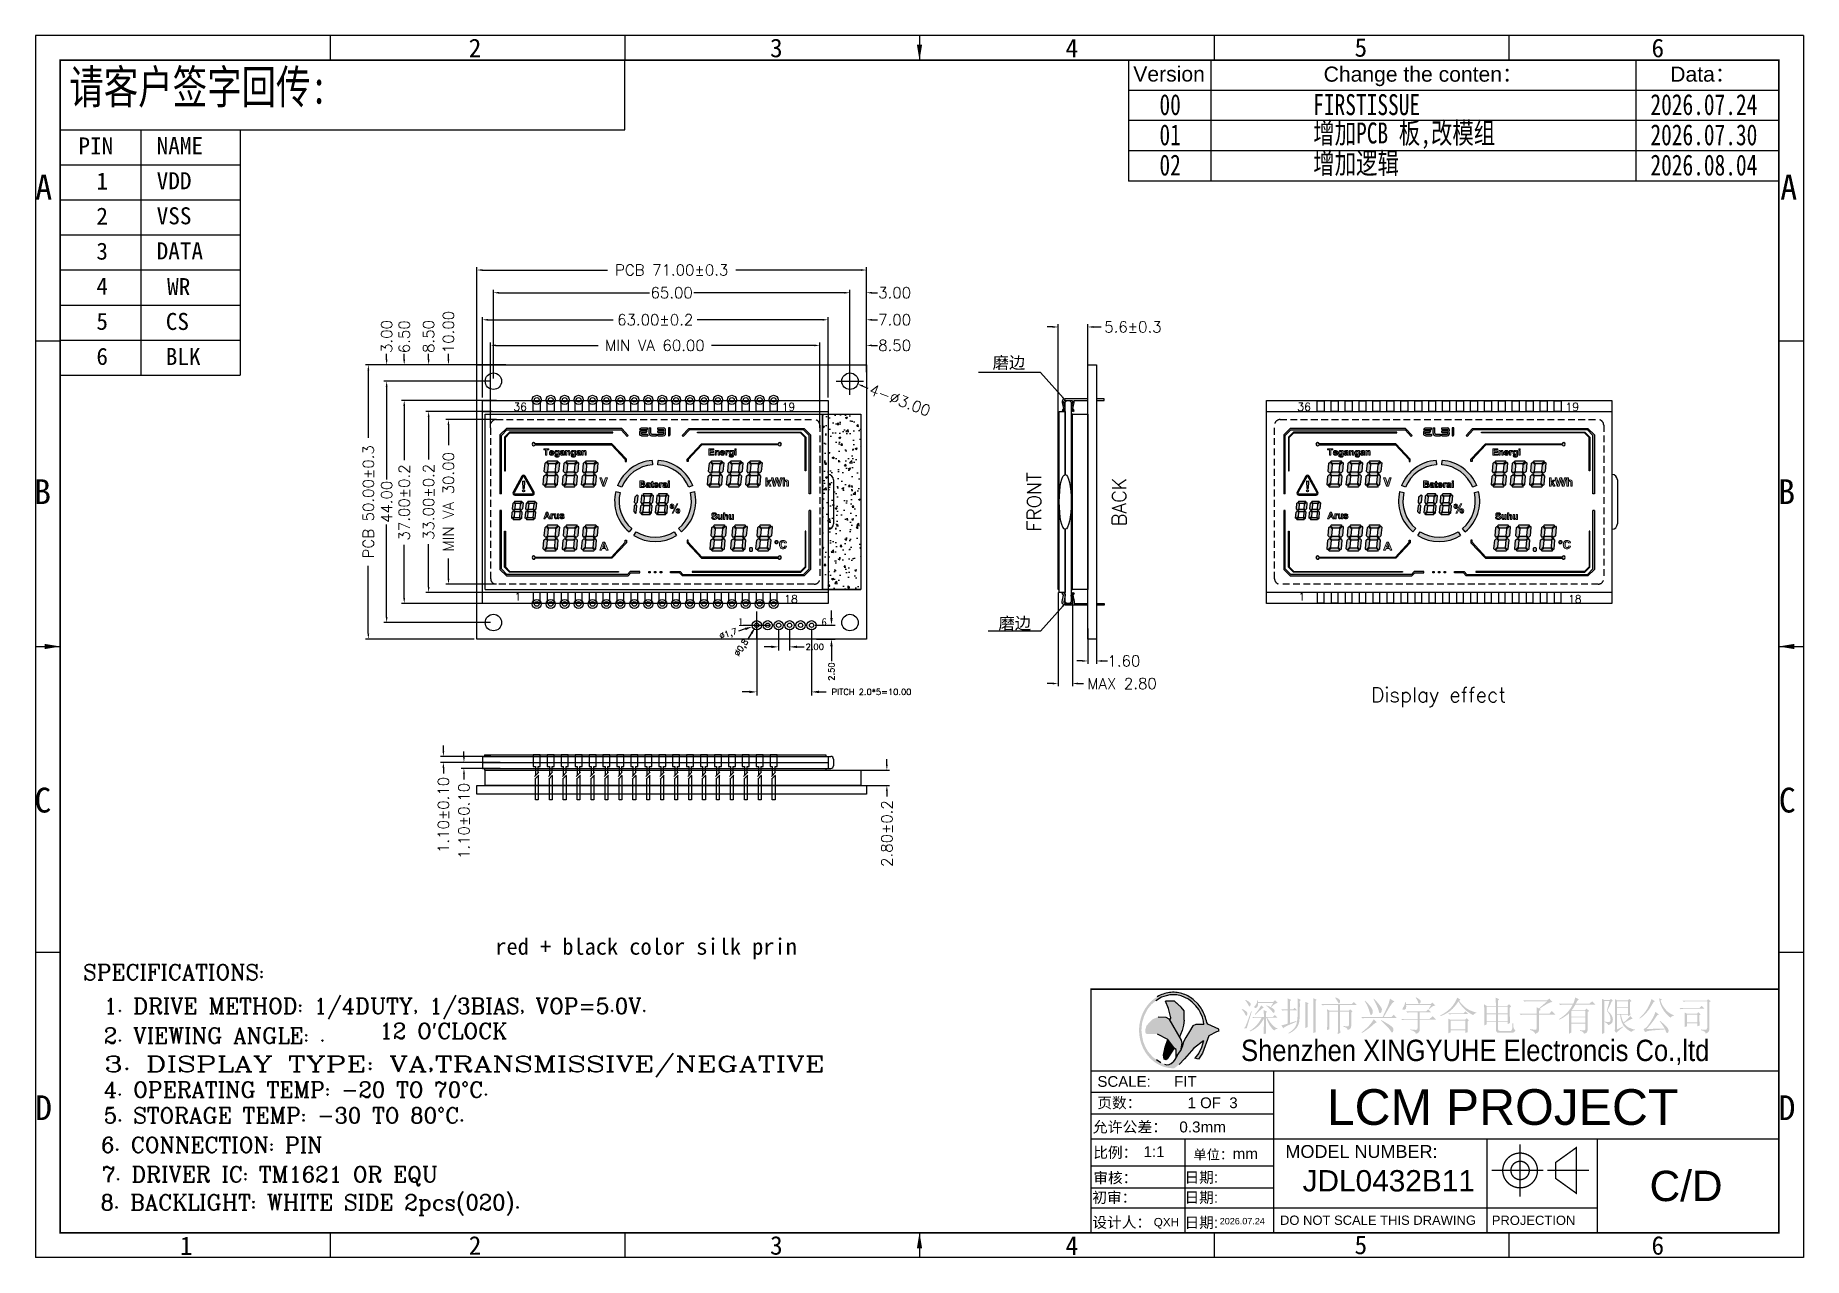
# Model space of a CAD drawing. Header units: millimetres. Extents: x -302 to 649, y -276 to -53.
# Drawn here: x -302.5 to 19.9, y -275.6 to -52.8 of the extents above; entities that cross this region are included whole.
import ezdxf
from ezdxf.enums import TextEntityAlignment as Align

# ---------------------------------------------------------------- set-up
doc = ezdxf.new("R2010")
doc.units = ezdxf.units.MM
doc.header["$LTSCALE"] = 5
doc.header["$MEASUREMENT"] = 0
doc.header["$PDMODE"] = 35
doc.linetypes.add('HIDDEN', pattern=[0.375, 0.25, -0.125])
for name, color, linetype in [('COM', 1, 'Continuous'), ('dim', 3, 'Continuous'), ('LED', 2, 'Continuous'), ('PCB', 5, 'Continuous'), ('SPEC', 2, 'Continuous'), ('SY3', 5, 'Continuous')]:
    doc.layers.add(name, color=color, linetype=linetype)
doc.styles.add('romans', font='romans.shx')
doc.styles.get("Standard").update_dxf_attribs({"font": ''})
doc.styles.add('style4', font='romanc.shx')
doc.styles.add('th', font='')
doc.styles.add('TITLE', font='arial.ttf')
doc.styles.add('WMF-宋体0', font='')
doc.styles.add('外框字体', font='simhei.ttf', dxfattribs={"width": 0.75, "height": 0.679415})
doc.styles.get('Standard').set_extended_font_data('KaiTi_GB2312')
doc.styles.get('th').set_extended_font_data('SimSun')
doc.styles.get('WMF-宋体0').set_extended_font_data('SimSun')
doc.dimstyles.new('ISO-25', dxfattribs={"dimtxt": 2.5, "dimasz": 2.5, "dimexe": 1.25, "dimexo": 0.625, "dimtad": 1, "dimtxsty": 'Standard', "dimcen": 2.5, "dimadec": 0, "dimazin": 0, "dimtfac": 1, "dimtmove": 0, "dimatfit": 3, "dimfxl": 1, "dimarcsym": 0})
doc.dimstyles.new('ISO-25$0', dxfattribs={"dimtxt": 1, "dimasz": 1, "dimexe": 0.5, "dimexo": 0.625, "dimtad": 0, "dimzin": 1, "dimdsep": 46, "dimtxsty": 'Standard', "dimcen": 1, "dimclrd": 256, "dimclre": 256, "dimclrt": 256, "dimadec": 0, "dimazin": 0, "dimtfac": 1, "dimtmove": 0, "dimatfit": 0, "dimfxl": 1, "dimlwd": -1, "dimarcsym": 0})
doc.dimstyles.new('LCDDIM', dxfattribs={"dimtxt": 2, "dimasz": 1, "dimexe": 0.5, "dimexo": 0.5, "dimgap": 0.1, "dimtad": 0, "dimzin": 0, "dimdsep": 46, "dimtxsty": 'romans', "dimcen": 2.5, "dimclrd": 256, "dimclre": 256, "dimclrt": 256, "dimazin": 3, "dimtfac": 1, "dimtofl": 0, "dimtmove": 0, "dimatfit": 0, "dimfxl": 1, "dimlwd": -1, "dimlwe": -1, "dimarcsym": 0})

msp = doc.modelspace()

# ---------------------------------------------------------------- texts
for s, height, p in [('2', 3.393, (-223.492, -56.812)), ('3', 3.393, (-168.563, -56.803)), ('4', 3.393, (-114.692, -56.83)), ('5', 3.393, (-62.007, -56.707)), ('6', 3.393, (-7.874, -56.804)), ('A', 4.524, (-302.503, -82.738)), ('A', 4.524, (15.612, -82.738)), ('B', 4.524, (-302.724, -138.262)), ('B', 4.524, (15.231, -138.262)), ('C', 4.524, (-302.686, -194.49)), ('C', 4.524, (15.34, -194.49)), ('D', 4.524, (-302.538, -250.569)), ('D', 4.524, (15.296, -250.569)), ('1', 3.393, (-276.138, -275.17)), ('2', 3.393, (-223.492, -275.111)), ('3', 3.393, (-168.563, -275.102)), ('4', 3.393, (-114.692, -275.129)), ('5', 3.393, (-62.007, -275.006)), ('6', 3.393, (-7.874, -275.103))]:
    msp.add_text(s, height=height).set_placement(p)
at = {"color": 0}
for s, height, style, p in [('Version', 2.7543, 'TITLE', (-102.338, -61.224)), ('Change the conten：', 2.75433, 'TITLE', (-67.633, -61.256)), ('Data：', 2.7543, 'TITLE', (-4.448, -61.256)), ('1', 1.417, 'WMF-宋体0', (-174.37, -160.463)), ('6', 1.417, 'WMF-宋体0', (-159.178, -160.463))]:
    msp.add_text(s, height=height, dxfattribs=dict(at, style=style)).set_placement(p)
at = {"color": 1, "style": 'romans'}
for s, height, p in [('36', 1.4358, (-215.345, -121.249)), ('19', 1.4358, (-166.44, -121.258)), ('36', 1.4358, (-72.439, -121.249)), ('19', 1.4358, (-23.534, -121.258)), ('1', 1.436, (-215.127, -155.85)), ('1', 1.436, (-72.221, -155.85)), ('18', 1.4358, (-165.97, -156.292)), ('18', 1.4358, (-23.064, -156.292))]:
    msp.add_text(s, height=height, dxfattribs=at).set_placement(p)
at = {"style": 'TITLE', "width": 0.856493}
msp.add_text('Shenzhen XINGYUHE Electroncis Co.,ltd', height=3.88927, dxfattribs=at).set_placement((-82.683, -239.801), (2.67, -239.801), align=Align.FIT)
at = {"style": 'TITLE'}
for s, height, p in [('SCALE:', 1.9586, (-108.88, -244.497)), ('FIT', 1.9586, (-94.885, -244.497)), ('LCM PROJECT', 6.50108, (-67.048, -251.431)), ('页数：', 1.9586, (-108.885, -248.388)), ('允许公差：', 1.9907, (-109.732, -252.807)), ('0.3mm', 1.9907, (-93.945, -252.807)), ('比例：', 1.9586, (-109.624, -257.442)), ('1:1', 1.9586, (-100.442, -257.295)), ('单位：', 1.7721, (-91.377, -257.734)), ('mm', 1.9907, (-84.24, -257.684)), ('MODEL NUMBER:', 2.35035, (-74.601, -257.461)), ('审核：', 1.9586, (-109.622, -262.073)), ('日期:', 1.9586, (-92.991, -261.982)), ('JDL0432B11', 3.8893, (-71.47, -263.569)), ('C/D', 5.5326, (-8.219, -265.332)), ('初审：', 1.9586, (-109.798, -265.641)), ('日期:', 1.9586, (-92.991, -265.641)), ('设计人：', 1.9586, (-109.781, -270.184)), ('日期:', 1.9586, (-92.991, -270.211)), ('DO NOT SCALE THIS DRAWING', 1.69225, (-75.59, -269.661)), ('PROJECTION', 1.6923, (-36.982, -269.676))]:
    msp.add_text(s, height=height, dxfattribs=at).set_placement(p)
at = {"color": 3, "style": 'TITLE'}
for s, height, p in [('1 OF  3', 1.9586, (-92.44, -248.388)), ('QXH', 1.5277, (-98.61, -269.927)), ('2026.07.24', 1.1752, (-86.571, -269.571))]:
    msp.add_text(s, height=height, dxfattribs=at).set_placement(p)
at = {"insert": (-296.299, -59.135), "char_height": 6.13913, "width": 52.74405, "attachment_point": 1, "style": '外框字体'}
msp.add_mtext('{\\fSimHei|b0|i0|c134|p2;请客户签字回传:}', dxfattribs=at)
at = {"color": 0, "char_height": 3.81912, "attachment_point": 1, "style": '外框字体'}
for s, insert, width in [('{\\fNSimSun|b0|i0|c134|p49;00}', (-97.565, -63.519), 13.51793), ('{\\fNSimSun|b0|i0|c134|p49;FIRSTISSUE}', (-69.539, -63.532), 13.51793), ('{\\fNSimSun|b0|i0|c134|p49;2026.07.24}', (-8.059, -63.519), 13.51793), ('{\\fNSimSun|b0|i0|c134|p49;01}', (-97.565, -69.028), 13.51793), ('{\\fNSimSun|b0|i0|c134|p49;增加PCB 板,改模组}', (-69.539, -68.701), 38.36247), ('{\\fNSimSun|b0|i0|c134|p49;2026.07.30}', (-8.059, -69.028), 13.51793), ('{\\fNSimSun|b0|i0|c134|p49;增加逻辑}', (-69.539, -74.21), 38.36247), ('{\\fNSimSun|b0|i0|c134|p49;02}', (-97.565, -74.537), 13.51793), ('{\\fNSimSun|b0|i0|c134|p49;2026.08.04}', (-8.059, -74.537), 13.51793)]:
    msp.add_mtext(s, dxfattribs=dict(at, insert=insert, width=width))
at = {"char_height": 3.1104, "width": 14.24177, "attachment_point": 1}
for s, insert in [('{\\fSimSun|b0|i0|c134|p2;PIN}', (-294.639, -71.411)), ('{\\fSimSun|b0|i0|c134|p2;NAME}', (-280.379, -71.364)), ('{\\fSimSun|b0|i0|c134|p2;1}', (-291.37, -77.805)), ('{\\fSimSun|b0|i0|c134|p2;VDD}', (-280.379, -77.757)), ('{\\fSimSun|b0|i0|c134|p2;2}', (-291.37, -84.199)), ('{\\fSimSun|b0|i0|c134|p2;VSS}', (-280.379, -84.151)), ('{\\fSimSun|b0|i0|c134|p2;3}', (-291.37, -90.592)), ('{\\fSimSun|b0|i0|c134|p2;DATA}', (-280.379, -90.545)), ('{\\fSimSun|b0|i0|c134|p2;4}', (-291.37, -96.986)), ('{\\fSimSun|b0|i0|c134|p2;WR}', (-278.473, -97.061)), ('{\\fSimSun|b0|i0|c134|p2;5}', (-291.37, -103.379)), ('{\\fSimSun|b0|i0|c134|p2;CS}', (-278.719, -103.407)), ('{\\fSimSun|b0|i0|c134|p2;6}', (-291.37, -109.773)), ('{\\fSimSun|b0|i0|c134|p2;BLK}', (-278.719, -109.801))]:
    msp.add_mtext(s, dxfattribs=dict(at, insert=insert))
at = {"layer": 'dim'}
for s, height, style, p in [('磨边', 2.1802, 'th', (-127.984, -113.569)), ('磨边', 2.1802, 'th', (-126.916, -161.074)), ('SPECIFICATIONS:', 2.85241, 'style4', (-293.761, -225.03)), ('1. DRIVE METHOD: 1/4DUTY, 1/3BIAS, VOP=5.0V.', 2.85241, 'style4', (-290.021, -231.202)), ('2. VIEWING ANGLE: .', 2.85241, 'style4', (-290.023, -236.582)), ('4. OPERATING TEMP: -20 TO 70%%DC.', 2.85241, 'style4', (-290.04, -246.445)), ('5. STORAGE TEMP: -30 TO 80%%DC.', 2.85241, 'style4', (-290.018, -251.14)), ('6. CONNECTION: PIN', 2.85241, 'style4', (-290.487, -256.502)), ('7. DRIVER IC: TM1621 OR EQU ', 2.85241, 'style4', (-290.346, -261.873, 60)), ('8. BACKLIGHT: WHITE SIDE 2pcs(020). ', 2.85241, 'style4', (-290.607, -267))]:
    msp.add_text(s, height=height, dxfattribs=dict(at, style=style)).set_placement(p)
at = {"layer": 'dim', "style": 'style4', "width": 1.241543}
msp.add_text('3. DISPLAY TYPE: VA,TRANSMISSIVE/NEGATIVE', height=2.85241, dxfattribs=at).set_placement((-289.957, -241.756), (-158.588, -241.756), align=Align.FIT)
at = {"layer": 'dim', "attachment_point": 1}
for s, insert, char_height, width, style in [(' Display effect', (-60.846, -171.683), 2.68415, 31.40459, 'romans'), ("12 O'CLOCK", (-239.754, -232.886), 2.8524, 47.18492, 'style4')]:
    msp.add_mtext(s, dxfattribs=dict(at, insert=insert, char_height=char_height, width=width, style=style))
at = {"layer": 'dim', "color": 1, "insert": (-220.679, -217.42, 60), "char_height": 2.9926, "width": 84.83446, "attachment_point": 1, "style": 'romans'}
msp.add_mtext('{\\fSimHei|b0|i0|c134|p2; red + black color silk prin}', dxfattribs=at)
at = {"layer": 'SPEC', "style": 'romans'}
for s, p in [('FRONT', (-120.413, -137.859)), ('BACK', (-104.934, -137.859))]:
    msp.add_text(s, height=2.54, rotation=90, dxfattribs=at).set_placement(p, align=Align.MIDDLE)

# ---------------------------------------------------------------- blocks, each defined once
blk = doc.blocks.new('*D1')
at = {"layer": 'Defpoints', "color": 0}
for p in [(-159.49, -109.33), (-219.49, -124.84, -60), (-159.49, -124.84, -60)]:
    blk.add_point(p, dxfattribs=at)
at = {"layer": 'dim'}
for p, q in [((-219.49, -124.34), (-219.49, -108.83)), ((-218.49, -109.33), (-199.89, -109.33)), ((-160.49, -109.33), (-179.21, -109.33)), ((-159.49, -124.34), (-159.49, -108.83))]:
    blk.add_line(p, q, dxfattribs=at)
for points in [[(-218.49, -109.17), (-218.49, -109.5), (-219.49, -109.33)], [(-160.49, -109.17), (-160.49, -109.5), (-159.49, -109.33)]]:
    blk.add_solid(points, dxfattribs=at)
at = {"layer": 'dim', "insert": (-189.55, -109.33), "char_height": 2, "attachment_point": 5, "style": 'romans'}
blk.add_mtext('MIN VA 60.00', dxfattribs=at)
blk = doc.blocks.new('*D2')
at = {"layer": 'Defpoints', "color": 0}
for p in [(-157.99, -104.66), (-220.99, -119.36, -60), (-157.99, -119.36, -60)]:
    blk.add_point(p, dxfattribs=at)
at = {"layer": 'dim'}
for p, q in [((-220.99, -118.86), (-220.99, -104.16)), ((-219.99, -104.66), (-197.16, -104.66)), ((-158.99, -104.66), (-181.82, -104.66)), ((-157.99, -118.86), (-157.99, -104.16))]:
    blk.add_line(p, q, dxfattribs=at)
for points in [[(-219.99, -104.5), (-219.99, -104.83), (-220.99, -104.66)], [(-158.99, -104.5), (-158.99, -104.83), (-157.99, -104.66)]]:
    blk.add_solid(points, dxfattribs=at)
at = {"layer": 'dim', "insert": (-189.49, -104.66), "char_height": 2, "attachment_point": 5, "style": 'romans'}
blk.add_mtext('63.00%%P0.2', dxfattribs=at)
blk = doc.blocks.new('*D3')
at = {"layer": 'Defpoints', "color": 0}
for p in [(-227.18, -122.86), (-217.92, -122.86, -60), (-217.92, -152.86, -60)]:
    blk.add_point(p, dxfattribs=at)
at = {"layer": 'dim'}
for p, q in [((-218.42, -122.86), (-227.68, -122.86)), ((-227.18, -123.86), (-227.18, -127.52)), ((-227.18, -151.86), (-227.18, -148.2)), ((-218.42, -152.86), (-227.68, -152.86))]:
    blk.add_line(p, q, dxfattribs=at)
for points in [[(-227.35, -123.86), (-227.02, -123.86), (-227.18, -122.86)], [(-227.35, -151.86), (-227.02, -151.86), (-227.18, -152.86)]]:
    blk.add_solid(points, dxfattribs=at)
at = {"layer": 'dim', "insert": (-227.18, -137.86), "char_height": 2, "attachment_point": 5, "rotation": 90, "style": 'romans'}
blk.add_mtext('MIN VA 30.00', dxfattribs=at)
blk = doc.blocks.new('*D4')
at = {"layer": 'Defpoints', "color": 0}
for p in [(-230.8, -121.36), (-218.74, -121.36, -60), (-219.67, -154.36, -60)]:
    blk.add_point(p, dxfattribs=at)
at = {"layer": 'dim'}
for p, q in [((-219.24, -121.36), (-231.3, -121.36)), ((-230.8, -122.36), (-230.8, -130.14)), ((-230.8, -153.36), (-230.8, -145.58)), ((-220.17, -154.36), (-231.3, -154.36))]:
    blk.add_line(p, q, dxfattribs=at)
for points in [[(-230.96, -122.36), (-230.63, -122.36), (-230.8, -121.36)], [(-230.96, -153.36), (-230.63, -153.36), (-230.8, -154.36)]]:
    blk.add_solid(points, dxfattribs=at)
at = {"layer": 'dim', "insert": (-230.8, -137.86), "char_height": 2, "attachment_point": 5, "rotation": 90, "style": 'romans'}
blk.add_mtext('33.00%%P0.2', dxfattribs=at)
blk = doc.blocks.new('*D5')
at = {"layer": 'Defpoints', "color": 0}
for p in [(-235.25, -119.36), (-217.92, -119.36, -60), (-219.56, -156.36, -60)]:
    blk.add_point(p, dxfattribs=at)
at = {"layer": 'dim'}
for p, q in [((-218.42, -119.36), (-235.75, -119.36)), ((-235.25, -120.36), (-235.25, -130.25)), ((-235.25, -155.36), (-235.25, -145.69)), ((-220.06, -156.36), (-235.75, -156.36))]:
    blk.add_line(p, q, dxfattribs=at)
for points in [[(-235.42, -120.36), (-235.08, -120.36), (-235.25, -119.36)], [(-235.42, -155.36), (-235.08, -155.36), (-235.25, -156.36)]]:
    blk.add_solid(points, dxfattribs=at)
at = {"layer": 'dim', "insert": (-235.25, -137.97), "char_height": 2, "attachment_point": 5, "rotation": 90, "style": 'romans'}
blk.add_mtext('37.00%%P0.2', dxfattribs=at)
blk = doc.blocks.new('*D6')
at = {"layer": 'Defpoints', "color": 0}
for p in [(-116.04, -153.86), (-113.44, -153.86), (-113.44, -170.98)]:
    blk.add_point(p, dxfattribs=at)
at = {"layer": 'dim'}
for p, q in [((-116.04, -154.36), (-116.04, -171.48)), ((-113.44, -154.36), (-113.44, -171.48)), ((-117.04, -170.98), (-118.04, -170.98)), ((-112.44, -170.98), (-111.44, -170.98))]:
    blk.add_line(p, q, dxfattribs=at)
for points in [[(-117.04, -170.81), (-117.04, -171.14), (-116.04, -170.98)], [(-112.44, -170.81), (-112.44, -171.14), (-113.44, -170.98)]]:
    blk.add_solid(points, dxfattribs=at)
at = {"layer": 'dim', "insert": (-104.39, -170.98), "char_height": 2, "attachment_point": 5, "style": 'romans'}
blk.add_mtext('MAX 2.80', dxfattribs=at)
blk = doc.blocks.new('*D7')
at = {"layer": 'Defpoints', "color": 0}
for p in [(-238.45, -115.86), (-218.99, -115.86, -60), (-218.99, -159.86, -60)]:
    blk.add_point(p, dxfattribs=at)
at = {"layer": 'dim'}
for p, q in [((-219.49, -115.86), (-238.95, -115.86)), ((-238.45, -116.86), (-238.45, -133.76)), ((-238.45, -158.86), (-238.45, -141.96)), ((-219.49, -159.86), (-238.95, -159.86))]:
    blk.add_line(p, q, dxfattribs=at)
for points in [[(-238.62, -116.86), (-238.29, -116.86), (-238.45, -115.86)], [(-238.62, -158.86), (-238.29, -158.86), (-238.45, -159.86)]]:
    blk.add_solid(points, dxfattribs=at)
at = {"layer": 'dim', "insert": (-238.45, -137.86), "char_height": 2, "attachment_point": 5, "rotation": 90, "style": 'romans'}
blk.add_mtext('44.00', dxfattribs=at)
blk = doc.blocks.new('*D8')
at = {"layer": 'Defpoints', "color": 0}
for p in [(-241.79, -112.86), (-216.25, -112.86, -60), (-221.99, -162.86, -60)]:
    blk.add_point(p, dxfattribs=at)
at = {"layer": 'dim'}
for p, q in [((-216.75, -112.86), (-242.29, -112.86)), ((-241.79, -113.86), (-241.79, -126.19)), ((-241.79, -161.86), (-241.79, -149.53)), ((-222.49, -162.86), (-242.29, -162.86))]:
    blk.add_line(p, q, dxfattribs=at)
for points in [[(-241.95, -113.86), (-241.62, -113.86), (-241.79, -112.86)], [(-241.95, -161.86), (-241.62, -161.86), (-241.79, -162.86)]]:
    blk.add_solid(points, dxfattribs=at)
at = {"layer": 'dim', "insert": (-241.79, -137.86), "char_height": 2, "attachment_point": 5, "rotation": 90, "style": 'romans'}
blk.add_mtext('PCB 50.00%%P0.3', dxfattribs=at)
blk = doc.blocks.new('*D9')
at = {"layer": 'Defpoints', "color": 0}
for p in [(-153.99, -99.73), (-218.99, -115.86, -60), (-153.99, -115.86, -60)]:
    blk.add_point(p, dxfattribs=at)
at = {"layer": 'dim'}
for p, q in [((-218.99, -115.36), (-218.99, -99.23)), ((-217.99, -99.73), (-190.54, -99.73)), ((-154.99, -99.73), (-182.44, -99.73)), ((-153.99, -115.36), (-153.99, -99.23))]:
    blk.add_line(p, q, dxfattribs=at)
for points in [[(-217.99, -99.57), (-217.99, -99.9), (-218.99, -99.73)], [(-154.99, -99.57), (-154.99, -99.9), (-153.99, -99.73)]]:
    blk.add_solid(points, dxfattribs=at)
at = {"layer": 'dim', "insert": (-186.49, -99.73), "char_height": 2, "attachment_point": 5, "style": 'romans'}
blk.add_mtext('65.00', dxfattribs=at)
blk = doc.blocks.new('*D10')
at = {"layer": 'Defpoints', "color": 0}
for p in [(-150.99, -95.59), (-221.99, -114.73, -60), (-150.99, -114.73, -60)]:
    blk.add_point(p, dxfattribs=at)
at = {"layer": 'dim'}
for p, q in [((-221.99, -114.23), (-221.99, -95.09)), ((-220.99, -95.59), (-198.16, -95.59)), ((-151.99, -95.59), (-174.82, -95.59)), ((-150.99, -114.23), (-150.99, -95.09))]:
    blk.add_line(p, q, dxfattribs=at)
for points in [[(-220.99, -95.42), (-220.99, -95.76), (-221.99, -95.59)], [(-151.99, -95.42), (-151.99, -95.76), (-150.99, -95.59)]]:
    blk.add_solid(points, dxfattribs=at)
at = {"layer": 'dim', "insert": (-186.49, -95.59), "char_height": 2, "attachment_point": 5, "style": 'romans'}
blk.add_mtext('PCB 71.00%%P0.3', dxfattribs=at)
blk = doc.blocks.new('*D11')
at = {"layer": 'Defpoints', "color": 0}
for p in [(-170.99, -160.36), (-160.99, -160.36), (-160.99, -172.5)]:
    blk.add_point(p, dxfattribs=at)
at = {"layer": 'dim', "lineweight": -2}
for p, q in [((-170.99, -161.03), (-170.99, -173.17)), ((-160.99, -161.03), (-160.99, -173.17))]:
    blk.add_line(p, q, dxfattribs=at)
at = {"layer": 'dim'}
for p, q in [((-172.32, -172.5), (-173.65, -172.5)), ((-159.65, -172.5), (-158.32, -172.5))]:
    blk.add_line(p, q, dxfattribs=at)
for points in [[(-172.32, -172.28), (-172.32, -172.73), (-170.99, -172.5)], [(-159.65, -172.28), (-159.65, -172.73), (-160.99, -172.5)]]:
    blk.add_solid(points, dxfattribs=at)
at = {"layer": 'dim', "lineweight": -3, "insert": (-150.06, -172.5), "char_height": 1.11, "attachment_point": 5, "style": 'romans'}
blk.add_mtext('PITCH 2.0*5=10.00', dxfattribs=at)
blk = doc.blocks.new('*D12')
at = {"layer": 'Defpoints', "color": 0}
for p in [(-166.99, -160.36), (-164.99, -160.36), (-166.99, -164.29)]:
    blk.add_point(p, dxfattribs=at)
at = {"layer": 'dim', "lineweight": -2}
for p, q in [((-166.99, -161.03), (-166.99, -164.95)), ((-164.99, -161.03), (-164.99, -164.95))]:
    blk.add_line(p, q, dxfattribs=at)
at = {"layer": 'dim'}
for p, q in [((-168.32, -164.29), (-169.65, -164.29)), ((-163.65, -164.29), (-162.32, -164.29))]:
    blk.add_line(p, q, dxfattribs=at)
for points in [[(-168.32, -164.07), (-168.32, -164.51), (-166.99, -164.29)], [(-163.65, -164.07), (-163.65, -164.51), (-164.99, -164.29)]]:
    blk.add_solid(points, dxfattribs=at)
at = {"layer": 'dim', "lineweight": -3, "insert": (-160.41, -164.29), "char_height": 1.11, "attachment_point": 5, "style": 'romans'}
blk.add_mtext('2.00', dxfattribs=at)
blk = doc.blocks.new('*D13')
at = {"layer": 'Defpoints', "color": 0}
for p in [(-171.8, -160.62), (-170.18, -160.1)]:
    blk.add_point(p, dxfattribs=at)
at = {"layer": 'dim', "color": 0, "lineweight": -2}
for p, q in [((-170.99, -162.86), (-170.99, -157.86)), ((-173.07, -161.03), (-174.33, -161.44)), ((-173.49, -160.36), (-168.49, -160.36))]:
    blk.add_line(p, q, dxfattribs=at)
at = {"layer": 'dim', "color": 0}
blk.add_solid([(-173.13, -160.82), (-173, -161.24), (-171.8, -160.62)], dxfattribs=at)
at = {"layer": 'dim', "color": 0, "lineweight": -3, "insert": (-176.13, -162.02), "char_height": 1.11, "attachment_point": 5, "rotation": 17.9042, "style": 'romans'}
blk.add_mtext('∅1,7', dxfattribs=at)
blk = doc.blocks.new('*D14')
at = {"layer": 'Defpoints', "color": 0}
for p in [(-160.99, -160.36), (-160.77, -162.86), (-157.36, -162.86)]:
    blk.add_point(p, dxfattribs=at)
at = {"layer": 'dim'}
for p, q in [((-157.36, -159.03), (-157.36, -157.69)), ((-157.36, -164.19), (-157.36, -166.88))]:
    blk.add_line(p, q, dxfattribs=at)
at = {"layer": 'dim', "lineweight": -2}
for p, q in [((-160.32, -160.36), (-156.69, -160.36)), ((-160.1, -162.86), (-156.69, -162.86))]:
    blk.add_line(p, q, dxfattribs=at)
at = {"layer": 'dim'}
for points in [[(-157.58, -159.03), (-157.14, -159.03), (-157.36, -160.36)], [(-157.58, -164.19), (-157.14, -164.19), (-157.36, -162.86)]]:
    blk.add_solid(points, dxfattribs=at)
at = {"layer": 'dim', "lineweight": -3, "insert": (-157.36, -168.8), "char_height": 1.11, "attachment_point": 5, "rotation": 90, "style": 'romans'}
blk.add_mtext('2.50', dxfattribs=at)
blk = doc.blocks.new('*D15')
at = {"layer": 'Defpoints', "color": 0}
for p in [(-171.21, -160.69), (-170.77, -160.02)]:
    blk.add_point(p, dxfattribs=at)
at = {"layer": 'dim', "color": 0, "lineweight": -2}
for p, q in [((-170.99, -162.86), (-170.99, -157.86)), ((-173.49, -160.36), (-168.49, -160.36)), ((-171.93, -161.81), (-172.66, -162.93))]:
    blk.add_line(p, q, dxfattribs=at)
at = {"layer": 'dim', "color": 0}
blk.add_solid([(-172.12, -161.69), (-171.75, -161.93), (-171.21, -160.69)], dxfattribs=at)
at = {"layer": 'dim', "color": 0, "insert": (-173.69, -164.51), "char_height": 1.11, "attachment_point": 5, "rotation": 56.9894, "style": 'romans'}
blk.add_mtext('∅0,8', dxfattribs=at)
blk = doc.blocks.new('*D16')
at = {"layer": 'Defpoints', "color": 0}
for p in [(-227.18, -112.86), (-227.18, -112.86), (-227.18, -122.86)]:
    blk.add_point(p, dxfattribs=at)
at = {"layer": 'dim'}
for p, q in [((-227.18, -111.86), (-227.18, -110.86)), ((-227.18, -123.86), (-227.18, -124.86))]:
    blk.add_line(p, q, dxfattribs=at)
for points in [[(-227.35, -111.86), (-227.02, -111.86), (-227.18, -112.86)], [(-227.35, -123.86), (-227.02, -123.86), (-227.18, -122.86)]]:
    blk.add_solid(points, dxfattribs=at)
at = {"layer": 'dim', "insert": (-227.18, -106.9), "char_height": 2, "attachment_point": 5, "rotation": 90, "style": 'romans'}
blk.add_mtext('10.00', dxfattribs=at)
blk = doc.blocks.new('*D17')
at = {"layer": 'Defpoints', "color": 0}
for p in [(-230.8, -112.86), (-230.8, -112.86), (-230.8, -121.36)]:
    blk.add_point(p, dxfattribs=at)
at = {"layer": 'dim'}
for p, q in [((-230.8, -111.86), (-230.8, -110.86)), ((-230.8, -122.36), (-230.8, -123.36))]:
    blk.add_line(p, q, dxfattribs=at)
for points in [[(-230.96, -111.86), (-230.63, -111.86), (-230.8, -112.86)], [(-230.96, -122.36), (-230.63, -122.36), (-230.8, -121.36)]]:
    blk.add_solid(points, dxfattribs=at)
at = {"layer": 'dim', "insert": (-230.8, -107.71), "char_height": 2, "attachment_point": 5, "rotation": 90, "style": 'romans'}
blk.add_mtext('8.50', dxfattribs=at)
blk = doc.blocks.new('*D18')
at = {"layer": 'Defpoints', "color": 0}
for p in [(-235.25, -112.86), (-235.25, -112.86), (-235.25, -119.36)]:
    blk.add_point(p, dxfattribs=at)
at = {"layer": 'dim'}
for p, q in [((-235.25, -111.86), (-235.25, -110.86)), ((-235.25, -120.36), (-235.25, -121.36))]:
    blk.add_line(p, q, dxfattribs=at)
for points in [[(-235.42, -111.86), (-235.08, -111.86), (-235.25, -112.86)], [(-235.42, -120.36), (-235.08, -120.36), (-235.25, -119.36)]]:
    blk.add_solid(points, dxfattribs=at)
at = {"layer": 'dim', "insert": (-235.25, -107.76), "char_height": 2, "attachment_point": 5, "rotation": 90, "style": 'romans'}
blk.add_mtext('6.50', dxfattribs=at)
blk = doc.blocks.new('*D19')
at = {"layer": 'Defpoints', "color": 0}
for p in [(-238.45, -112.86), (-238.45, -112.86), (-238.45, -115.86)]:
    blk.add_point(p, dxfattribs=at)
at = {"layer": 'dim'}
for p, q in [((-238.45, -111.86), (-238.45, -110.86)), ((-238.45, -116.86), (-238.45, -117.86))]:
    blk.add_line(p, q, dxfattribs=at)
for points in [[(-238.62, -111.86), (-238.29, -111.86), (-238.45, -112.86)], [(-238.62, -116.86), (-238.29, -116.86), (-238.45, -115.86)]]:
    blk.add_solid(points, dxfattribs=at)
at = {"layer": 'dim', "insert": (-238.45, -107.71), "char_height": 2, "attachment_point": 5, "rotation": 90, "style": 'romans'}
blk.add_mtext('3.00', dxfattribs=at)
blk = doc.blocks.new('*D20')
at = {"layer": 'Defpoints', "color": 0}
for p in [(-159.49, -109.33), (-150.99, -109.33), (-150.99, -109.33)]:
    blk.add_point(p, dxfattribs=at)
at = {"layer": 'dim'}
for p, q in [((-160.49, -109.33), (-161.49, -109.33)), ((-149.99, -109.33), (-148.99, -109.33))]:
    blk.add_line(p, q, dxfattribs=at)
for points in [[(-160.49, -109.17), (-160.49, -109.5), (-159.49, -109.33)], [(-149.99, -109.17), (-149.99, -109.5), (-150.99, -109.33)]]:
    blk.add_solid(points, dxfattribs=at)
at = {"layer": 'dim', "insert": (-145.84, -109.33), "char_height": 2, "attachment_point": 5, "style": 'romans'}
blk.add_mtext('8.50', dxfattribs=at)
blk = doc.blocks.new('*D21')
at = {"layer": 'Defpoints', "color": 0}
for p in [(-157.99, -104.66), (-150.99, -104.66), (-150.99, -104.9)]:
    blk.add_point(p, dxfattribs=at)
at = {"layer": 'dim'}
for p, q in [((-158.99, -104.66), (-159.99, -104.66)), ((-150.99, -104.4), (-150.99, -104.16)), ((-149.99, -104.66), (-148.99, -104.66))]:
    blk.add_line(p, q, dxfattribs=at)
for points in [[(-158.99, -104.5), (-158.99, -104.83), (-157.99, -104.66)], [(-149.99, -104.5), (-149.99, -104.83), (-150.99, -104.66)]]:
    blk.add_solid(points, dxfattribs=at)
at = {"layer": 'dim', "insert": (-145.84, -104.66), "char_height": 2, "attachment_point": 5, "style": 'romans'}
blk.add_mtext('7.00', dxfattribs=at)
blk = doc.blocks.new('*D22')
at = {"layer": 'Defpoints', "color": 0}
for p in [(-153.99, -99.73), (-150.99, -99.73), (-150.99, -99.73)]:
    blk.add_point(p, dxfattribs=at)
at = {"layer": 'dim'}
for p, q in [((-154.99, -99.73), (-155.99, -99.73)), ((-149.99, -99.73), (-148.99, -99.73))]:
    blk.add_line(p, q, dxfattribs=at)
for points in [[(-154.99, -99.57), (-154.99, -99.9), (-153.99, -99.73)], [(-149.99, -99.57), (-149.99, -99.9), (-150.99, -99.73)]]:
    blk.add_solid(points, dxfattribs=at)
at = {"layer": 'dim', "insert": (-145.84, -99.73), "char_height": 2, "attachment_point": 5, "style": 'romans'}
blk.add_mtext('3.00', dxfattribs=at)
blk = doc.blocks.new('*D23')
at = {"layer": 'Defpoints', "color": 0}
for p in [(-155.39, -115.33, -60), (-152.59, -116.39, -60)]:
    blk.add_point(p, dxfattribs=at)
at = {"layer": 'dim'}
for p, q in [((-156.49, -115.86), (-151.49, -115.86)), ((-153.99, -118.36), (-153.99, -113.36)), ((-151.65, -116.75), (-150.72, -117.1))]:
    blk.add_line(p, q, dxfattribs=at)
blk.add_solid([(-151.59, -116.59), (-151.71, -116.9), (-152.59, -116.39)], dxfattribs=at)
at = {"layer": 'dim', "insert": (-144.88, -119.32), "char_height": 2, "attachment_point": 5, "rotation": 339.184, "style": 'romans'}
blk.add_mtext('4-∅3.00', dxfattribs=at)
blk = doc.blocks.new('*D24')
at = {"layer": 'Defpoints', "color": 0}
for p in [(-110.64, -105.97), (-116.04, -123.37, -60), (-110.64, -123.37, -60)]:
    blk.add_point(p, dxfattribs=at)
at = {"layer": 'dim'}
for p, q in [((-117.04, -105.97), (-118.04, -105.97)), ((-116.04, -122.87), (-116.04, -105.47)), ((-110.64, -122.87), (-110.64, -105.47)), ((-109.64, -105.97), (-108.21, -105.97))]:
    blk.add_line(p, q, dxfattribs=at)
for points in [[(-117.04, -105.81), (-117.04, -106.14), (-116.04, -105.97)], [(-109.64, -105.81), (-109.64, -106.14), (-110.64, -105.97)]]:
    blk.add_solid(points, dxfattribs=at)
at = {"layer": 'dim', "insert": (-102.4, -105.97), "char_height": 2, "attachment_point": 5, "style": 'romans'}
blk.add_mtext('5.6%%P0.3', dxfattribs=at)
blk = doc.blocks.new('*D25')
at = {"layer": 'Defpoints', "color": 0}
for p in [(-110.64, -160.43, -60), (-109.04, -160.43, -60), (-109.04, -166.86)]:
    blk.add_point(p, dxfattribs=at)
at = {"layer": 'dim'}
for p, q in [((-110.64, -160.93), (-110.64, -167.36)), ((-109.04, -160.93), (-109.04, -167.36)), ((-111.64, -166.86), (-112.64, -166.86)), ((-108.04, -166.86), (-107.04, -166.86))]:
    blk.add_line(p, q, dxfattribs=at)
for points in [[(-111.64, -166.7), (-111.64, -167.03), (-110.64, -166.86)], [(-108.04, -166.7), (-108.04, -167.03), (-109.04, -166.86)]]:
    blk.add_solid(points, dxfattribs=at)
at = {"layer": 'dim', "insert": (-104.04, -166.86), "char_height": 2, "attachment_point": 5, "style": 'romans'}
blk.add_mtext('1.60', dxfattribs=at)
blk = doc.blocks.new('*D26')
at = {"layer": 'Defpoints', "color": 0}
for p in [(-153.48, -186.75, -60), (-153.48, -189.55, -60), (-147.26, -189.55)]:
    blk.add_point(p, dxfattribs=at)
at = {"layer": 'dim'}
for p, q in [((-152.98, -186.75), (-146.76, -186.75)), ((-147.26, -185.75), (-147.26, -184.75)), ((-152.98, -189.55), (-146.76, -189.55)), ((-147.26, -190.55), (-147.26, -191.55))]:
    blk.add_line(p, q, dxfattribs=at)
for points in [[(-147.43, -185.75), (-147.1, -185.75), (-147.26, -186.75)], [(-147.43, -190.55), (-147.1, -190.55), (-147.26, -189.55)]]:
    blk.add_solid(points, dxfattribs=at)
at = {"layer": 'dim', "insert": (-147.26, -198.32), "char_height": 2, "attachment_point": 5, "rotation": 90, "style": 'romans'}
blk.add_mtext('2.80%%P0.2', dxfattribs=at)
blk = doc.blocks.new('*D27')
at = {"layer": 'Defpoints', "color": 0}
for p in [(-224.36, -185.35), (-217.26, -185.35), (-217.26, -186.45)]:
    blk.add_point(p, dxfattribs=at)
at = {"layer": 'dim'}
for p, q in [((-224.36, -184.35), (-224.36, -183.35)), ((-217.76, -185.35), (-224.86, -185.35)), ((-217.76, -186.45), (-224.86, -186.45)), ((-224.36, -187.45), (-224.36, -188.45))]:
    blk.add_line(p, q, dxfattribs=at)
for points in [[(-224.52, -184.35), (-224.19, -184.35), (-224.36, -185.35)], [(-224.52, -187.45), (-224.19, -187.45), (-224.36, -186.45)]]:
    blk.add_solid(points, dxfattribs=at)
at = {"layer": 'dim', "insert": (-224.36, -196.03), "char_height": 2, "attachment_point": 5, "rotation": 90, "style": 'romans'}
blk.add_mtext('1.10%%p0.10', dxfattribs=at)
blk = doc.blocks.new('*D28')
at = {"layer": 'Defpoints', "color": 0}
for p in [(-228.11, -184.25), (-218.96, -184.25), (-218.96, -185.35)]:
    blk.add_point(p, dxfattribs=at)
at = {"layer": 'dim'}
for p, q in [((-228.11, -183.25), (-228.11, -182.25)), ((-219.46, -184.25), (-228.61, -184.25)), ((-219.46, -185.35), (-228.61, -185.35)), ((-228.11, -186.35), (-228.11, -187.35))]:
    blk.add_line(p, q, dxfattribs=at)
for points in [[(-228.27, -183.25), (-227.94, -183.25), (-228.11, -184.25)], [(-228.27, -186.35), (-227.94, -186.35), (-228.11, -185.35)]]:
    blk.add_solid(points, dxfattribs=at)
at = {"layer": 'dim', "insert": (-228.11, -194.93), "char_height": 2, "attachment_point": 5, "rotation": 90, "style": 'romans'}
blk.add_mtext('1.10%%p0.10', dxfattribs=at)

# ---------------------------------------------------------------- dimensions: what is measured, and where the dimension line sits
at = {"layer": 'dim'}
for base, p1, p2, text, picture, middle in [((-150.988, -95.59, 60), (-221.988, -114.73), (-150.988, -114.73), 'PCB <>%%P0.3', '*D10', (-186.488, -95.59, 60)), ((-157.988, -104.665, 60), (-220.988, -119.359), (-157.988, -119.359), '<>%%P0.2', '*D2', (-189.488, -104.665, 60)), ((-159.488, -109.335, 60), (-219.488, -124.839), (-159.488, -124.839), 'MIN VA <>', '*D1', (-189.547, -109.335, 60)), ((-110.641, -105.973, 60), (-116.041, -123.369), (-110.641, -123.369), '5.6%%P0.3', '*D24', (-102.398, -105.973, 60)), ((-113.441, -170.977), (-116.041, -153.859), (-113.441, -153.859), 'MAX 2.80', '*D6', (-104.389, -170.977))]:
    dim = msp.add_linear_dim(base=base, p1=p1, p2=p2, text=text, dimstyle='LCDDIM', dxfattribs=at)
    dim.commit()
    dim.dimension.update_dxf_attribs({"geometry": picture, "text_midpoint": middle, "dimtype": 160})
for base, p1, p2, picture, middle in [((-153.988, -99.732, 60), (-218.988, -115.859), (-153.988, -115.859), '*D9', (-186.488, -99.732, 60)), ((-150.988, -109.335, 60), (-159.488, -109.335, 60), (-150.988, -109.335, 60), '*D20', (-145.84, -109.335, 60))]:
    dim = msp.add_linear_dim(base=base, p1=p1, p2=p2, dimstyle='LCDDIM', dxfattribs=at)
    dim.commit()
    dim.dimension.update_dxf_attribs({"geometry": picture, "text_midpoint": middle, "dimtype": 160})
for base, p1, p2, picture, middle in [((-150.988, -99.732, 60), (-153.988, -99.732, 60), (-150.988, -99.732, 60), '*D22', (-145.84, -99.732, 60)), ((-150.988, -104.665, 60), (-157.988, -104.665, 60), (-150.988, -104.903, 60), '*D21', (-145.84, -104.665, 60)), ((-109.041, -166.862, 60), (-110.641, -160.434), (-109.041, -160.434), '*D25', (-104.037, -166.862, 60))]:
    dim = msp.add_linear_dim(base=base, p1=p1, p2=p2, dimstyle='LCDDIM', dxfattribs=at)
    dim.commit()
    dim.dimension.update_dxf_attribs({"geometry": picture, "text_midpoint": middle})
for base, p1, p2, picture, middle in [((-238.454, -112.859, 60), (-238.454, -115.859, 60), (-238.454, -112.859, 60), '*D19', (-238.454, -107.712, 60)), ((-235.25, -112.859, 60), (-235.25, -119.359, 60), (-235.25, -112.859, 60), '*D18', (-235.25, -107.759, 60)), ((-227.184, -112.859, 60), (-227.184, -122.859, 60), (-227.184, -112.859, 60), '*D16', (-227.184, -106.902, 60)), ((-238.454, -115.859, 60), (-218.988, -159.859), (-218.988, -115.859), '*D7', (-238.454, -137.859, 60))]:
    dim = msp.add_linear_dim(base=base, p1=p1, p2=p2, angle=90, dimstyle='LCDDIM', dxfattribs=at)
    dim.commit()
    dim.dimension.update_dxf_attribs({"geometry": picture, "text_midpoint": middle})
dim = msp.add_linear_dim(base=(-230.798, -112.859, 60), p1=(-230.798, -121.359, 60), p2=(-230.798, -112.859, 60), angle=90, dimstyle='LCDDIM', dxfattribs=at)
dim.commit()
dim.dimension.update_dxf_attribs({"geometry": '*D17', "text_midpoint": (-230.798, -107.712, 60), "dimtype": 160})
for base, p1, p2, text, picture, middle in [((-241.787, -112.859, 60), (-221.988, -162.859), (-216.249, -112.859), 'PCB <>%%P0.3', '*D8', (-241.787, -137.859, 60)), ((-230.798, -121.359, 60), (-219.673, -154.359), (-218.742, -121.359), '<>%%P0.2', '*D4', (-230.798, -137.859, 60)), ((-227.184, -122.859, 60), (-217.921, -152.859), (-217.921, -122.859), 'MIN VA <>', '*D3', (-227.184, -137.859, 60))]:
    dim = msp.add_linear_dim(base=base, p1=p1, p2=p2, angle=90, text=text, dimstyle='LCDDIM', dxfattribs=at)
    dim.commit()
    dim.dimension.update_dxf_attribs({"geometry": picture, "text_midpoint": middle})
dim = msp.add_diameter_dim_2p(p1=(-155.39, -115.326), p2=(-152.586, -116.392), text='4-<>', dimstyle='LCDDIM', dxfattribs=at)
dim.commit()
dim.dimension.update_dxf_attribs({"geometry": '*D23', "text_midpoint": (-144.881, -119.322, 60)})
for base, p1, p2, text, picture, middle in [((-235.25, -119.359, 60), (-219.563, -156.359), (-217.921, -119.359), '<>%%P0.2', '*D5', (-235.25, -137.971, 60)), ((-228.107, -184.252), (-218.959, -185.352), (-218.959, -184.252), '<>%%p0.10', '*D28', (-228.107, -194.928)), ((-224.356, -185.352), (-217.259, -186.452), (-217.259, -185.352), '<>%%p0.10', '*D27', (-224.356, -196.028)), ((-147.264, -189.552, 60), (-153.481, -186.752), (-153.481, -189.552), '<>%%P0.2', '*D26', (-147.264, -198.319, 60))]:
    dim = msp.add_linear_dim(base=base, p1=p1, p2=p2, angle=90, text=text, dimstyle='LCDDIM', dxfattribs=at)
    dim.commit()
    dim.dimension.update_dxf_attribs({"geometry": picture, "text_midpoint": middle, "dimtype": 160})
at = {"layer": 'dim', "lineweight": -3}
dim = msp.add_diameter_dim_2p(p1=(-170.179, -160.098), p2=(-171.797, -160.621), dimstyle='ISO-25', override={"dimtxt": 1.11, "dimasz": 1.333333, "dimexe": 0.666667, "dimexo": 0.666667, "dimgap": 0.222, "dimtad": 0, "dimtxsty": 'romans', "dimtofl": 0, "dimatfit": 1}, dxfattribs=at)
dim.commit()
dim.dimension.update_dxf_attribs({"geometry": '*D13', "text_midpoint": (-176.13, -162.021)})
at = {"layer": 'dim'}
dim = msp.add_diameter_dim_2p(p1=(-170.77, -160.024), p2=(-171.206, -160.695), dimstyle='ISO-25', override={"dimtxt": 1.11, "dimasz": 1.333333, "dimexe": 0.666667, "dimexo": 0.666667, "dimgap": 0.222, "dimtad": 0, "dimtxsty": 'romans', "dimtofl": 0, "dimatfit": 1}, dxfattribs=at)
dim.commit()
dim.dimension.update_dxf_attribs({"geometry": '*D15', "text_midpoint": (-173.686, -164.513)})
at = {"layer": 'dim', "lineweight": -3}
for base, p1, p2, angle, picture, middle in [((-157.361, -162.859), (-160.988, -160.359), (-160.772, -162.859), 90, '*D14', (-157.361, -168.796)), ((-166.988, -164.288), (-164.988, -160.359), (-166.988, -160.359), 0, '*D12', (-160.408, -164.288))]:
    dim = msp.add_linear_dim(base=base, p1=p1, p2=p2, angle=angle, dimstyle='ISO-25$0', override={"dimtxt": 1.11, "dimasz": 1.333333, "dimexe": 0.666667, "dimexo": 0.666667, "dimgap": 0.222, "dimtxsty": 'romans', "dimtofl": 0, "dimatfit": 1}, dxfattribs=at)
    dim.commit()
    dim.dimension.update_dxf_attribs({"geometry": picture, "text_midpoint": middle, "dimtype": 160})
dim = msp.add_linear_dim(base=(-160.988, -172.504), p1=(-170.988, -160.359), p2=(-160.988, -160.359), angle=180, text='PITCH 2.0*5=<>', dimstyle='ISO-25$0', override={"dimtxt": 1.11, "dimasz": 1.333333, "dimexe": 0.666667, "dimexo": 0.666667, "dimgap": 0.222, "dimtxsty": 'romans', "dimtofl": 0, "dimatfit": 1}, dxfattribs=at)
dim.commit()
dim.dimension.update_dxf_attribs({"geometry": '*D11', "text_midpoint": (-150.065, -172.504), "dimtype": 160})

# ---------------------------------------------------------------- hatches: boundary and pattern name
at = {"linetype": 'Continuous'}
h = msp.add_hatch(color=5, dxfattribs=at)
h.paths.add_polyline_path([(-87.169, -234.469), (-86.72, -234.357), (-86.72, -233.983), (-88.741, -233.085), (-88.947, -232.786), (-89.012, -232.473), (-89.09, -232.165), (-89.181, -231.861), (-89.284, -231.562), (-89.399, -231.268), (-89.527, -230.981), (-89.667, -230.701), (-89.818, -230.428), (-89.98, -230.163), (-90.153, -229.907), (-90.337, -229.66), (-90.531, -229.422), (-91.398, -228.58), (-91.636, -228.398), (-91.88, -228.229), (-92.132, -228.072), (-92.39, -227.929), (-92.654, -227.799), (-92.923, -227.683), (-93.196, -227.581), (-93.473, -227.492), (-93.754, -227.419), (-94.037, -227.359), (-94.323, -227.315), (-94.61, -227.285), (-94.898, -227.27), (-95.187, -227.269), (-95.475, -227.284), (-95.762, -227.313), (-96.048, -227.357), (-96.331, -227.416), (-96.612, -227.489), (-96.89, -227.577), (-97.163, -227.679), (-97.432, -227.794), (-97.696, -227.924), (-97.954, -228.067), (-98.206, -228.223), (-98.451, -228.391), (-98.689, -228.572), (-98.919, -228.766), (-99.141, -228.971), (-99.354, -229.186), (-99.558, -229.413), (-99.752, -229.65), (-99.936, -229.897), (-100.11, -230.153), (-100.273, -230.417), (-100.424, -230.69), (-100.564, -230.97), (-100.692, -231.257), (-100.808, -231.55), (-100.912, -231.849), (-101.003, -232.153), (-101.082, -232.461), (-101.2, -233.089), (-101.239, -233.406), (-101.265, -233.725), (-101.277, -234.045), (-101.277, -234.365), (-101.262, -234.685), (-101.235, -235.004), (-101.194, -235.322), (-101.141, -235.636), (-101.074, -235.948), (-100.994, -236.256), (-100.901, -236.559), (-100.796, -236.858), (-100.679, -237.15), (-100.549, -237.436), (-100.408, -237.716), (-100.255, -237.987), (-100.091, -238.251), (-99.917, -238.506), (-99.732, -238.752), (-99.536, -238.988), (-99.332, -239.213), (-99.118, -239.428), (-98.895, -239.631), (-98.664, -239.823), (-98.425, -240.003), (-98.179, -240.171), (-97.926, -240.325), (-97.668, -240.466), (-97.403, -240.594), (-97.134, -240.709), (-96.86, -240.809), (-96.582, -240.895), (-96.301, -240.967), (-96.017, -241.024), (-95.731, -241.066), (-95.444, -241.094), (-95.155, -241.107), (-94.867, -241.105), (-93.994, -240.439), (-92.985, -239.419), (-91.3, -237.426), (-89.567, -236.128), (-89.91, -237.303), (-90.386, -238.333), (-91.139, -239.301), (-90.477, -239.467), (-89.73, -238.389), (-88.579, -235.209)])
h.paths.add_polyline_path([(-90.95, -233.123), (-91.474, -233.385), (-92.11, -234.431), (-92.747, -235.516), (-93.159, -236.301), (-93.383, -237.011), (-93.712, -237.953), (-94.336, -238.815), (-94.76, -239.521), (-95.09, -239.944, -0.3270671), (-96.622, -240.381), (-97.289, -240.137), (-98.101, -239.566), (-98.789, -239.049), (-99.65, -238.065), (-100.143, -237.206), (-100.511, -236.295), (-100.708, -235.36), (-100.855, -234.18), (-100.732, -232.826), (-100.364, -231.621), (-99.773, -230.392), (-99.035, -229.483), (-98.224, -228.818), (-97.166, -228.178), (-96.318, -227.884), (-95.69, -227.7), (-95.099, -227.7), (-94.374, -227.747), (-93.624, -227.933), (-92.297, -228.535), (-91.633, -229.063), (-90.919, -229.727), (-90.415, -230.416), (-90.083, -231.032), (-89.75, -231.781), (-89.517, -232.519), (-89.49, -233.16)], flags=16)
h.paths.add_polyline_path([(-93.421, -234.207), (-93.758, -234.955), (-93.927, -235.43), (-95.731, -232.36), (-95.466, -231.906), (-95.654, -231.201), (-95.89, -230.214), (-96.453, -228.898), (-94.843, -228.898), (-93.6, -229.998), (-93.084, -230.655), (-93.059, -231.499), (-93.046, -232.338), (-93.159, -233.272)], flags=0)
h = msp.add_hatch(color=3)
h.paths.add_polyline_path([(-78.705, -232.373), (-78.534, -232.079), (-78.534, -232.646), (-78.534, -233.15), (-78.539, -233.594), (-78.543, -233.982), (-78.547, -234.306), (-78.551, -234.571), (-78.556, -234.771), (-78.564, -234.878), (-78.112, -234.763), (-78.129, -234.387), (-78.137, -234.025), (-78.137, -233.747), (-78.137, -231.882), (-78.082, -231.882), (-77.945, -232.283), (-77.792, -232.659), (-77.63, -233.005), (-77.45, -233.316), (-77.254, -233.598), (-77.049, -233.85), (-76.827, -234.072), (-76.639, -234.225), (-76.439, -234.025), (-76.051, -233.918), (-76.046, -233.918), (-76.046, -233.833), (-76.255, -233.769), (-76.473, -233.649), (-76.699, -233.478), (-76.938, -233.252), (-77.186, -232.971), (-77.442, -232.638), (-77.711, -232.245), (-77.941, -231.882), (-76.046, -231.882), (-76.558, -231.4), (-76.866, -231.737), (-78.137, -231.737), (-78.137, -231.003), (-77.911, -230.807), (-78.564, -230.495), (-78.547, -230.777), (-78.539, -231.127), (-78.534, -231.545), (-78.534, -231.737), (-80.681, -231.737), (-80.455, -231.963), (-80.173, -231.882), (-78.931, -231.882), (-79.106, -232.211), (-79.294, -232.527), (-79.499, -232.825), (-79.721, -233.103), (-79.96, -233.367), (-80.211, -233.615), (-80.476, -233.845), (-80.762, -234.059), (-81.061, -234.255), (-81.103, -234.285), (-81.078, -234.396), (-80.758, -234.264), (-80.45, -234.11), (-80.16, -233.931), (-79.883, -233.73), (-79.618, -233.504), (-79.371, -233.256), (-79.136, -232.988), (-78.914, -232.693)])
h.paths.add_polyline_path([(-82.153, -230.47), (-82.516, -230.269), (-82.576, -230.355), (-82.294, -230.687), (-82.089, -230.986), (-81.957, -231.246), (-81.953, -231.259), (-81.778, -231.562), (-81.671, -231.541), (-81.539, -231.259), (-81.53, -231.089), (-81.598, -230.909), (-81.807, -230.705)])
h.paths.add_polyline_path([(-80.739, -230.742), (-80.85, -230.716), (-81.063, -231.309), (-81.251, -231.834), (-81.417, -232.291), (-81.558, -232.675), (-81.682, -232.995), (-81.78, -233.247), (-81.857, -233.43), (-81.908, -233.545), (-81.925, -233.571), (-82.181, -233.823), (-82.207, -233.823), (-82.476, -233.831), (-81.665, -233.836), (-81.614, -233.669), (-81.545, -233.443), (-81.46, -233.161), (-81.353, -232.816), (-81.234, -232.41), (-81.093, -231.945), (-80.939, -231.424), (-80.764, -230.84)])
h.paths.add_polyline_path([(-77.933, -229.685), (-78.026, -229.646), (-78.082, -229.732), (-77.783, -229.966), (-77.519, -230.209), (-77.348, -230.38), (-77.079, -230.696), (-76.896, -230.948), (-76.691, -231.033), (-76.614, -230.918), (-76.571, -230.598), (-76.699, -230.355), (-76.857, -230.222), (-77.113, -230.064), (-77.472, -229.885)])
h.paths.add_polyline_path([(-78.534, -230.043), (-79.042, -229.646), (-79.157, -229.885), (-79.311, -230.145), (-79.507, -230.436), (-79.746, -230.747), (-80.028, -231.089), (-80.203, -231.285), (-80.117, -231.37), (-79.861, -231.148), (-79.597, -230.901), (-79.319, -230.632), (-79.268, -230.581), (-78.952, -230.295), (-78.671, -230.103)])
h.paths.add_polyline_path([(-76.123, -229.215), (-76.021, -229.194), (-76.499, -228.686), (-76.866, -229.053), (-79.58, -229.053), (-79.58, -228.712), (-79.721, -228.712), (-79.789, -229.143), (-79.917, -229.454), (-80.058, -229.616), (-80.301, -229.915), (-80.284, -230.013), (-80.088, -230.154), (-79.793, -230), (-79.75, -229.958), (-79.631, -229.706), (-79.58, -229.305), (-79.58, -229.194), (-76.81, -229.194), (-77.233, -229.872), (-77.152, -229.928), (-76.832, -229.629), (-76.567, -229.424), (-76.473, -229.365)])
h.paths.add_polyline_path([(-81.769, -228.682), (-81.867, -228.631), (-81.923, -228.712), (-81.667, -229.049), (-81.475, -229.352), (-81.359, -229.591), (-81.184, -229.851), (-81.048, -229.787), (-80.937, -229.48), (-80.962, -229.309), (-81.099, -229.121), (-81.368, -228.912)])
h.paths.add_polyline_path([(-72.602, -232.642), (-72.628, -232.501), (-73.759, -232.843), (-73.759, -230.525), (-72.517, -230.525), (-72.94, -230.099), (-73.221, -230.38), (-73.759, -230.38), (-73.759, -228.857), (-73.533, -228.656), (-74.211, -228.374), (-74.194, -228.814), (-74.186, -229.155), (-74.181, -229.309), (-74.181, -230.38), (-75.342, -230.38), (-75.116, -230.606), (-74.77, -230.534), (-74.548, -230.525), (-74.181, -230.525), (-74.181, -232.983), (-74.527, -233.081), (-74.881, -233.18), (-75.235, -233.269), (-75.342, -233.295), (-75.001, -233.833), (-74.928, -233.743), (-74.775, -233.636), (-74.548, -233.504), (-74.245, -233.35), (-73.87, -233.175), (-73.413, -232.979), (-72.884, -232.757)])
h.paths.add_polyline_path([(-70.371, -229.249), (-70.989, -228.998), (-70.972, -229.369), (-70.964, -229.727), (-70.964, -229.872), (-70.964, -232.843), (-70.968, -233.167), (-70.977, -233.538), (-70.989, -233.803), (-70.537, -233.577), (-70.558, -233.192), (-70.567, -232.847), (-70.567, -232.813), (-70.567, -229.45)])
h.paths.add_polyline_path([(-71.753, -228.656), (-72.402, -228.374), (-72.398, -228.669), (-72.389, -228.989), (-72.385, -229.326), (-72.381, -229.685), (-72.376, -230.064), (-72.376, -230.466), (-72.376, -230.888), (-72.376, -231.118), (-72.389, -231.605), (-72.423, -232.04), (-72.466, -232.433), (-72.526, -232.779), (-72.598, -233.073), (-72.688, -233.32), (-72.743, -233.436), (-72.901, -233.692), (-73.106, -233.939), (-73.362, -234.187), (-73.669, -234.43), (-74.024, -234.665), (-74.041, -234.678), (-73.985, -234.793), (-73.639, -234.618), (-73.324, -234.426), (-73.038, -234.217), (-72.786, -233.986), (-72.769, -233.973), (-72.543, -233.717), (-72.355, -233.423), (-72.21, -233.09), (-72.12, -232.787), (-72.09, -232.633), (-72.065, -232.437), (-72.043, -232.198), (-72.022, -231.921), (-72.005, -231.596), (-71.992, -231.229), (-71.984, -230.82), (-71.979, -230.363), (-71.975, -229.868), (-71.975, -229.33), (-71.979, -228.857)])
h.paths.add_polyline_path([(-68.898, -228.656), (-69.521, -228.345), (-69.504, -228.788), (-69.496, -229.138), (-69.491, -229.309), (-69.491, -233.662), (-69.496, -233.982), (-69.508, -234.349), (-69.521, -234.707), (-69.069, -234.511), (-69.086, -234.106), (-69.095, -233.756), (-69.099, -233.606), (-69.099, -228.857)])
h.paths.add_polyline_path([(-63.995, -233.414), (-64.042, -233.406), (-64.042, -233.521), (-63.632, -233.653), (-63.372, -233.845), (-63.257, -234.093), (-63.248, -234.144), (-62.907, -233.982), (-62.689, -233.751), (-62.604, -233.444), (-62.599, -233.38), (-62.599, -230.918), (-62.373, -230.751), (-62.796, -230.355), (-63.082, -230.636), (-64.635, -230.636), (-64.635, -229.561), (-61.584, -229.561), (-62.147, -229.023), (-62.544, -229.42), (-68.053, -229.42), (-67.827, -229.646), (-67.481, -229.574), (-67.26, -229.561), (-65.028, -229.561), (-65.028, -230.636), (-66.526, -230.636), (-67.008, -230.355), (-66.995, -230.662), (-66.986, -230.999), (-66.982, -231.37), (-66.978, -231.771), (-66.978, -232.049), (-66.978, -232.412), (-66.982, -232.774), (-66.986, -233.137), (-66.991, -233.5), (-66.999, -233.867), (-67.008, -234.17), (-66.585, -233.973), (-66.585, -230.777), (-65.028, -230.777), (-65.028, -233.491), (-65.032, -233.841), (-65.036, -234.2), (-65.049, -234.571), (-65.058, -234.878), (-64.605, -234.678), (-64.622, -234.315), (-64.631, -233.952), (-64.635, -233.662), (-64.635, -230.777), (-62.996, -230.777), (-62.996, -233.124), (-63.086, -233.423), (-63.278, -233.466), (-63.607, -233.453)])
h.paths.add_polyline_path([(-65.258, -228.276), (-65.51, -228.178), (-65.54, -228.259), (-65.271, -228.631), (-65.104, -228.912), (-65.058, -229.023), (-64.874, -229.305), (-64.861, -229.309), (-64.635, -229.083), (-64.644, -228.763), (-64.72, -228.631), (-64.921, -228.451)])
h.paths.add_polyline_path([(-56.838, -232.484), (-57.12, -232.335), (-57.175, -232.446), (-56.783, -232.804), (-56.441, -233.128), (-56.147, -233.419), (-55.904, -233.679), (-55.707, -233.905), (-55.562, -234.097), (-55.481, -234.225), (-55.255, -234.554), (-55.059, -234.545), (-55.029, -234.511), (-54.922, -234.217), (-54.944, -233.858), (-55.003, -233.743), (-55.131, -233.598), (-55.332, -233.427), (-55.601, -233.231), (-55.942, -233.009), (-56.356, -232.761)])
h.paths.add_polyline_path([(-57.939, -232.727), (-58.503, -232.19), (-58.661, -232.446), (-58.865, -232.736), (-59.113, -233.06), (-59.211, -233.18), (-59.403, -233.397), (-59.625, -233.623), (-59.881, -233.867), (-60.167, -234.123), (-60.487, -234.392), (-60.735, -234.596), (-60.679, -234.707), (-60.299, -234.473), (-59.954, -234.247), (-59.638, -234.029), (-59.36, -233.82), (-59.113, -233.623), (-58.895, -233.431), (-58.87, -233.406), (-58.524, -233.099), (-58.23, -232.877), (-57.982, -232.744)])
h.paths.add_polyline_path([(-54.32, -231.938), (-54.858, -231.345), (-55.311, -231.797), (-56.693, -231.797), (-56.459, -231.383), (-56.241, -231.003), (-56.04, -230.662), (-55.857, -230.35), (-55.69, -230.081), (-55.541, -229.842), (-55.451, -229.702), (-55.178, -229.33), (-54.935, -229.074), (-54.747, -228.938), (-55.537, -228.43), (-55.635, -228.818), (-55.746, -229.181), (-55.857, -229.514), (-55.981, -229.821), (-55.989, -229.847), (-56.096, -230.077), (-56.22, -230.346), (-56.365, -230.662), (-56.527, -231.012), (-56.71, -231.409), (-56.894, -231.797), (-60.764, -231.797), (-60.538, -232.023), (-60.193, -231.946), (-59.971, -231.938)])
h.paths.add_polyline_path([(-59.954, -228.878), (-60.056, -228.771), (-60.141, -228.857), (-59.966, -229.155), (-59.796, -229.471), (-59.629, -229.808), (-59.548, -229.988), (-59.407, -230.367), (-59.292, -230.717), (-59.203, -231.037), (-59.181, -231.118), (-59.057, -231.417), (-58.853, -231.328), (-58.844, -231.315), (-58.703, -231.025), (-58.686, -230.662), (-58.699, -230.551), (-58.759, -230.384), (-58.878, -230.171), (-59.053, -229.915), (-59.296, -229.616), (-59.595, -229.266)], flags=17)
h.paths.add_polyline_path([(-58.225, -228.673), (-58.473, -228.404), (-58.558, -228.485), (-58.319, -228.938), (-58.11, -229.347), (-57.939, -229.714), (-57.798, -230.035), (-57.696, -230.312), (-57.624, -230.551), (-57.598, -230.666), (-57.474, -231.029), (-57.286, -231.072), (-57.205, -231.003), (-57.039, -230.726), (-57.022, -230.363), (-57.035, -230.299), (-57.09, -230.137), (-57.201, -229.936), (-57.372, -229.685), (-57.598, -229.394), (-57.884, -229.053)])
h.paths.add_polyline_path([(-51.619, -234.05), (-51.807, -234.029), (-51.807, -234.144), (-51.355, -234.293), (-51.039, -234.468), (-50.864, -234.669), (-50.817, -234.823), (-50.463, -234.695), (-50.232, -234.49), (-50.121, -234.2), (-50.113, -234.059), (-50.113, -232.249), (-47.117, -232.249), (-47.766, -231.626), (-48.303, -232.109), (-50.113, -232.109), (-50.113, -230.892), (-48.052, -230.892), (-48.585, -230.355), (-48.982, -230.751), (-52.596, -230.751), (-52.37, -230.978), (-51.922, -230.892), (-50.51, -230.892), (-50.51, -232.109), (-53.531, -232.109), (-53.305, -232.335), (-52.959, -232.258), (-52.742, -232.249), (-50.51, -232.249), (-50.51, -233.747), (-50.586, -234.046), (-50.881, -234.118), (-50.902, -234.114), (-51.252, -234.089)])
h.paths.add_polyline_path([(-52.596, -229.561), (-48.052, -229.561), (-48.474, -230.325), (-48.389, -230.38), (-48.077, -230.064), (-47.778, -229.838), (-47.493, -229.71), (-47.258, -229.676), (-47.825, -229.108), (-48.107, -229.42), (-52.596, -229.42), (-52.626, -229.083), (-52.767, -229.083), (-52.861, -229.48), (-52.993, -229.813), (-53.164, -230.073), (-53.288, -230.372), (-53.109, -230.466), (-52.78, -230.389), (-52.656, -230.239), (-52.584, -229.945)])
h.paths.add_polyline_path([(-50.591, -228.293), (-50.761, -228.204), (-50.847, -228.259), (-50.621, -228.609), (-50.467, -228.929), (-50.394, -229.164), (-50.266, -229.386), (-50.057, -229.249), (-49.921, -228.933), (-50.027, -228.686), (-50.262, -228.494)])
h.paths.add_polyline_path([(-44.488, -234.17), (-41.778, -234.17), (-41.778, -234.678), (-41.356, -234.511), (-41.364, -234.242), (-41.373, -233.926), (-41.377, -233.568), (-41.381, -233.167), (-41.381, -232.719), (-41.381, -232.586), (-41.155, -232.39), (-41.552, -231.993), (-41.834, -232.275), (-44.488, -232.275), (-44.915, -232.049), (-44.902, -232.42), (-44.889, -232.787), (-44.885, -233.146), (-44.885, -233.38), (-44.889, -233.73), (-44.894, -234.093), (-44.902, -234.464), (-44.915, -234.737), (-44.488, -234.567)])
h.paths.add_polyline_path([(-44.488, -234.029), (-41.778, -234.029), (-41.778, -232.416), (-44.488, -232.416)], flags=16)
h.paths.add_polyline_path([(-41.271, -231.229), (-41.778, -230.722), (-42.145, -231.089), (-44.97, -231.089), (-44.744, -231.315), (-44.394, -231.242), (-44.151, -231.229)], flags=17)
h.paths.add_polyline_path([(-42.849, -228.916), (-42.935, -228.771), (-42.683, -228.631), (-43.276, -228.234), (-43.43, -228.592), (-43.601, -228.929), (-43.784, -229.249), (-43.98, -229.544), (-44.194, -229.821), (-44.416, -230.077), (-44.518, -230.184), (-44.774, -230.419), (-45.043, -230.64), (-45.329, -230.858), (-45.628, -231.063), (-45.943, -231.255), (-46.276, -231.443), (-46.413, -231.511), (-46.383, -231.626), (-46.029, -231.49), (-45.692, -231.336), (-45.367, -231.174), (-45.06, -230.995), (-44.761, -230.798), (-44.574, -230.666), (-44.339, -230.466), (-44.1, -230.239), (-43.865, -229.988), (-43.626, -229.706), (-43.387, -229.399), (-43.152, -229.066), (-43.05, -228.912), (-42.918, -229.16), (-42.73, -229.441), (-42.487, -229.749), (-42.231, -230.043), (-42.026, -230.265), (-41.795, -230.483), (-41.527, -230.7), (-41.232, -230.918), (-40.903, -231.131), (-40.541, -231.345), (-40.391, -231.43), (-40.174, -231.182), (-39.837, -231.042), (-39.798, -231.033), (-39.798, -230.948), (-40.199, -230.841), (-40.566, -230.717), (-40.908, -230.572), (-41.224, -230.414), (-41.505, -230.239), (-41.761, -230.047), (-41.834, -229.988), (-42.15, -229.714), (-42.423, -229.446), (-42.657, -229.177)])
h.paths.add_polyline_path([(-33.068, -233.231), (-33.077, -232.928), (-33.218, -232.928), (-33.235, -233.419), (-33.256, -233.777), (-33.273, -233.999), (-33.435, -234.276), (-33.555, -234.311), (-35.505, -234.311), (-35.795, -234.191), (-35.847, -233.999), (-35.847, -232.702), (-34.093, -232.702), (-34.093, -233.069), (-33.67, -232.868), (-33.674, -232.697), (-33.683, -232.467), (-33.687, -232.177), (-33.691, -231.835), (-33.696, -231.439), (-33.696, -230.982), (-33.696, -230.47), (-33.696, -230.043), (-33.444, -229.847), (-33.837, -229.45), (-34.122, -229.732), (-35.847, -229.732), (-35.847, -228.741), (-35.62, -228.545), (-36.269, -228.234), (-36.256, -228.571), (-36.248, -228.925), (-36.243, -229.296), (-36.239, -229.689), (-36.239, -229.732), (-37.908, -229.732), (-38.386, -229.475), (-38.377, -229.842), (-38.364, -230.205), (-38.356, -230.572), (-38.343, -230.935), (-38.334, -231.298), (-38.33, -231.4), (-38.33, -231.763), (-38.334, -232.13), (-38.339, -232.493), (-38.347, -232.855), (-38.356, -233.222), (-38.36, -233.32), (-37.933, -233.124), (-37.933, -232.702), (-36.239, -232.702), (-36.239, -234.084), (-36.167, -234.413), (-35.953, -234.601), (-35.646, -234.652), (-33.444, -234.652), (-33.068, -234.592), (-32.962, -234.537), (-32.718, -234.298), (-32.68, -234.225), (-32.915, -233.961), (-32.962, -233.858), (-33.034, -233.615)])
h.paths.add_polyline_path([(-34.093, -231.259), (-35.847, -231.259), (-35.847, -232.561), (-34.093, -232.561)], flags=16)
h.paths.add_polyline_path([(-36.239, -232.561), (-36.239, -231.259), (-37.933, -231.259), (-37.933, -232.561)], flags=16)
h.paths.add_polyline_path([(-34.093, -229.872), (-35.847, -229.872), (-35.847, -231.118), (-34.093, -231.118)], flags=16)
h.paths.add_polyline_path([(-36.239, -231.118), (-36.239, -229.872), (-37.933, -229.872), (-37.933, -231.118)], flags=16)
h.paths.add_polyline_path([(-29.625, -234.029), (-30.026, -233.973), (-30.026, -234.114), (-29.595, -234.281), (-29.296, -234.477), (-29.129, -234.695), (-29.091, -234.848), (-28.728, -234.69), (-28.485, -234.468), (-28.37, -234.195), (-28.357, -234.059), (-28.357, -231.315), (-25.391, -231.315), (-26.04, -230.692), (-26.492, -231.174), (-28.357, -231.174), (-28.357, -230.636), (-28.046, -230.466), (-28.302, -230.299), (-27.943, -230.047), (-27.61, -229.825), (-27.303, -229.629), (-27.026, -229.454), (-26.774, -229.309), (-26.356, -229.117), (-26.044, -229.044), (-25.929, -229.053), (-26.492, -228.404), (-26.889, -228.741), (-31.238, -228.741), (-31.011, -228.968), (-30.67, -228.895), (-30.448, -228.882), (-26.859, -228.882), (-28.413, -230.214), (-28.809, -229.958), (-28.797, -230.316), (-28.784, -230.679), (-28.784, -231.05), (-28.78, -231.174), (-31.891, -231.174), (-31.664, -231.4), (-31.319, -231.328), (-31.097, -231.315), (-28.78, -231.315), (-28.78, -233.717), (-28.886, -234.046), (-29.006, -234.084), (-29.253, -234.072)])
h.paths.add_polyline_path([(-20.885, -234.144), (-20.897, -234.144), (-20.927, -234.255), (-20.539, -234.4), (-20.27, -234.601), (-20.138, -234.823), (-19.762, -234.665), (-19.626, -234.537), (-19.515, -234.208), (-19.515, -234.2), (-19.515, -230.833), (-19.203, -230.666), (-19.741, -230.239), (-20.023, -230.551), (-22.425, -230.551), (-22.216, -230.265), (-22.016, -229.962), (-21.824, -229.646), (-21.747, -229.505), (-18.102, -229.505), (-18.695, -228.912), (-19.203, -229.365), (-21.691, -229.365), (-21.521, -229.036), (-21.41, -228.827), (-21.166, -228.579), (-21.068, -228.545), (-21.802, -228.204), (-21.845, -228.511), (-21.939, -228.848), (-22.08, -229.224), (-22.144, -229.365), (-24.713, -229.365), (-24.486, -229.591), (-24.145, -229.518), (-23.923, -229.505), (-22.229, -229.505), (-22.43, -229.872), (-22.639, -230.205), (-22.848, -230.508), (-23.061, -230.777), (-23.279, -231.016), (-23.415, -231.144), (-23.693, -231.4), (-23.979, -231.635), (-24.265, -231.848), (-24.563, -232.044), (-24.713, -232.134), (-24.657, -232.249), (-24.324, -232.083), (-24.004, -231.908), (-23.697, -231.712), (-23.403, -231.507), (-23.125, -231.281), (-22.903, -231.089), (-22.903, -231.699), (-22.907, -232.254), (-22.907, -232.757), (-22.907, -233.21), (-22.912, -233.611), (-22.916, -233.956), (-22.916, -234.251), (-22.92, -234.49), (-22.925, -234.682), (-22.933, -234.818), (-22.933, -234.848), (-22.511, -234.596), (-22.511, -232.953), (-19.912, -232.953), (-19.912, -233.999), (-20.074, -234.225), (-20.163, -234.225), (-20.471, -234.208)])
h.paths.add_polyline_path([(-22.511, -232.813), (-19.912, -232.813), (-19.912, -231.852), (-22.511, -231.852)], flags=16)
h.paths.add_polyline_path([(-22.511, -231.712), (-19.912, -231.712), (-19.912, -230.692), (-22.511, -230.692)], flags=16)
h.paths.add_polyline_path([(-12.99, -233.577), (-13.045, -233.491), (-14.146, -234.029), (-14.146, -231.37), (-13.583, -231.37), (-13.519, -231.814), (-13.438, -232.219), (-13.331, -232.582), (-13.207, -232.907), (-13.062, -233.188), (-12.892, -233.431), (-12.764, -233.577), (-12.478, -233.858), (-12.192, -234.097), (-11.897, -234.289), (-11.599, -234.43), (-11.462, -234.481), (-11.253, -234.242), (-10.899, -234.144), (-10.899, -234.059), (-11.249, -233.982), (-11.59, -233.871), (-11.927, -233.726), (-11.944, -233.717), (-12.239, -233.559), (-12.508, -233.342), (-12.759, -233.06), (-12.875, -232.898), (-12.431, -232.612), (-12.047, -232.386), (-11.731, -232.219), (-11.479, -232.117), (-11.291, -232.079), (-11.744, -231.596), (-11.974, -231.87), (-12.222, -232.13), (-12.486, -232.377), (-12.768, -232.612), (-12.96, -232.757), (-13.092, -232.514), (-13.212, -232.207), (-13.318, -231.835), (-13.408, -231.396), (-13.412, -231.37), (-12.17, -231.37), (-12.17, -231.626), (-11.744, -231.43), (-11.752, -231.2), (-11.761, -230.922), (-11.765, -230.594), (-11.769, -230.218), (-11.774, -229.796), (-11.774, -229.326), (-11.774, -229.023), (-11.518, -228.857), (-11.914, -228.46), (-12.196, -228.741), (-14.116, -228.741), (-14.543, -228.485), (-14.539, -228.562), (-14.535, -228.677), (-14.53, -228.84), (-14.53, -229.04), (-14.526, -229.283), (-14.522, -229.569), (-14.522, -229.898), (-14.522, -230.265), (-14.518, -230.679), (-14.518, -231.131), (-14.518, -231.631), (-14.513, -232.168), (-14.513, -232.749), (-14.513, -233.372), (-14.513, -233.858), (-14.573, -234.217), (-14.599, -234.285), (-14.287, -234.678), (-14.048, -234.439), (-13.788, -234.204), (-13.51, -233.969), (-13.207, -233.734)])
h.paths.add_polyline_path([(-15.93, -232.685), (-16.378, -232.586), (-16.378, -232.702), (-16.033, -232.889), (-15.815, -233.133), (-15.755, -233.265), (-15.384, -233.103), (-15.124, -232.902), (-15.051, -232.813), (-14.927, -232.497), (-14.91, -232.134), (-14.991, -231.793), (-15.141, -231.46), (-15.192, -231.37), (-15.38, -231.123), (-15.631, -230.858), (-15.9, -230.606), (-15.107, -228.938), (-14.88, -228.797), (-15.247, -228.43), (-15.503, -228.686), (-16.464, -228.686), (-16.886, -228.46), (-16.882, -228.609), (-16.873, -228.818), (-16.869, -229.083), (-16.865, -229.407), (-16.865, -229.791), (-16.86, -230.231), (-16.86, -230.73), (-16.86, -231.285), (-16.86, -231.511), (-16.86, -232.053), (-16.86, -232.552), (-16.86, -233.005), (-16.865, -233.414), (-16.869, -233.786), (-16.869, -234.11), (-16.873, -234.392), (-16.882, -234.626), (-16.886, -234.823), (-16.886, -234.848), (-16.464, -234.678), (-16.476, -234.336), (-16.485, -233.978), (-16.489, -233.606), (-16.493, -233.265), (-16.493, -228.827), (-15.503, -228.827), (-16.011, -230.606), (-15.755, -230.956), (-15.559, -231.285), (-15.431, -231.588), (-15.363, -231.852), (-15.333, -232.283), (-15.405, -232.565), (-15.418, -232.586), (-15.593, -232.689)])
h.paths.add_polyline_path([(-14.146, -231.229), (-12.17, -231.229), (-12.17, -230.128), (-14.146, -230.128)], flags=16)
h.paths.add_polyline_path([(-14.146, -229.988), (-12.17, -229.988), (-12.17, -228.882), (-14.146, -228.882)], flags=16)
h.paths.add_polyline_path([(-4.728, -234.298), (-4.818, -233.961), (-4.907, -233.803), (-5.057, -233.615), (-5.257, -233.397), (-5.513, -233.146), (-5.825, -232.868), (-6.192, -232.561), (-6.264, -232.501), (-6.35, -232.586), (-6.094, -232.915), (-5.863, -233.227), (-5.667, -233.521), (-5.496, -233.794), (-5.445, -233.888), (-8.778, -233.944), (-8.556, -233.717), (-8.334, -233.474), (-8.112, -233.214), (-7.89, -232.941), (-7.664, -232.655), (-7.442, -232.352), (-7.216, -232.032), (-6.99, -231.699), (-6.828, -231.456), (-6.52, -231.315), (-7.139, -230.833), (-7.242, -231.118), (-7.374, -231.43), (-7.536, -231.763), (-7.724, -232.121), (-7.848, -232.335), (-8.091, -232.723), (-8.313, -233.056), (-8.513, -233.329), (-8.692, -233.542), (-8.722, -233.577), (-9.034, -233.845), (-9.32, -233.944), (-9.345, -233.944), (-9.034, -234.537), (-8.739, -234.392), (-8.466, -234.311), (-8.351, -234.289), (-8.163, -234.264), (-7.916, -234.238), (-7.604, -234.208), (-7.224, -234.174), (-6.781, -234.136), (-6.273, -234.097), (-5.697, -234.05), (-5.389, -234.029), (-5.261, -234.345), (-5.189, -234.537), (-5.014, -234.712), (-4.822, -234.567)])
h.paths.add_polyline_path([(-7.224, -228.912), (-7.873, -228.485), (-7.954, -228.767), (-8.065, -229.074), (-8.21, -229.42), (-8.385, -229.796), (-8.496, -230.013), (-8.654, -230.295), (-8.838, -230.572), (-9.038, -230.854), (-9.264, -231.136), (-9.516, -231.421), (-9.785, -231.707), (-10.05, -231.963), (-9.994, -232.049), (-9.725, -231.857), (-9.465, -231.652), (-9.217, -231.426), (-8.974, -231.182), (-8.739, -230.922), (-8.513, -230.649), (-8.291, -230.355), (-8.082, -230.043), (-7.882, -229.719), (-7.685, -229.373), (-7.536, -229.083)])
h.paths.add_polyline_path([(-5.953, -228.571), (-6.49, -228.374), (-6.422, -228.746), (-6.333, -229.1), (-6.222, -229.446), (-6.089, -229.778), (-5.936, -230.099), (-5.761, -230.402), (-5.756, -230.41), (-5.543, -230.726), (-5.321, -231.016), (-5.082, -231.289), (-4.826, -231.537), (-4.557, -231.763), (-4.399, -231.882), (-4.169, -231.643), (-3.836, -231.545), (-3.751, -231.541), (-3.751, -231.456), (-4.084, -231.328), (-4.399, -231.165), (-4.694, -230.973), (-4.971, -230.747), (-5.227, -230.487), (-5.36, -230.325), (-5.611, -230.009), (-5.82, -229.697), (-5.987, -229.382), (-6.115, -229.066), (-6.205, -228.75), (-6.209, -228.741)])
h.paths.add_polyline_path([(1.251, -234.042), (1.14, -234.029), (1.14, -234.17), (1.554, -234.281), (1.844, -234.451), (2.01, -234.682), (2.04, -234.793), (2.365, -234.626), (2.578, -234.387), (2.68, -234.076), (2.693, -233.918), (2.693, -229.053), (2.919, -228.882), (2.437, -228.515), (2.241, -228.771), (-2.253, -228.771), (-2.027, -228.998), (-1.681, -228.925), (-1.463, -228.912), (2.296, -228.912), (2.296, -233.773), (2.143, -234.046), (1.959, -234.084), (1.643, -234.076)])
h.paths.add_polyline_path([(-1.404, -232.898), (0.487, -232.898), (0.487, -233.466), (0.914, -233.32), (0.892, -232.949), (0.884, -232.616), (0.884, -231.43), (1.08, -231.259), (0.658, -230.892), (0.431, -231.174), (-1.348, -231.174), (-1.83, -230.948), (-1.818, -231.229), (-1.805, -231.571), (-1.8, -231.968), (-1.8, -232.335), (-1.8, -232.8), (-1.809, -233.188), (-1.822, -233.495), (-1.83, -233.632), (-1.404, -233.436)], flags=17)
h.paths.add_polyline_path([(-1.404, -232.757), (0.487, -232.757), (0.487, -231.315), (-1.404, -231.315)], flags=16)
h.paths.add_polyline_path([(1.788, -230.269), (1.281, -229.732), (0.854, -230.128), (-2.761, -230.128), (-2.534, -230.355), (-2.189, -230.282), (-1.971, -230.269)])
for color, points in [(1, [(-97.895, -234.877), (-96.017, -235.853), (-94.816, -237.538), (-94.546, -237.701), (-94.519, -239.119), (-94.336, -238.815), (-93.712, -237.953), (-93.477, -236.563), (-93.61, -235.97), (-95.878, -232.109), (-96.387, -231.796), (-97.778, -231.749), (-98.785, -232.172), (-99.121, -232.499), (-99.64, -233.027), (-99.928, -233.343), (-100.03, -233.686), (-100.133, -234.039), (-100.172, -234.239), (-100.132, -234.57), (-100.098, -234.699), (-99.868, -234.867)]), (5, [(-96.817, -238.709), (-96.684, -239.452), (-96.417, -239.585), (-96.179, -239.414), (-95.14, -237.805), (-94.816, -237.538), (-96.017, -235.853), (-96.551, -237.243)])]:
    msp.add_hatch(color=color, dxfattribs=at).paths.add_polyline_path(points)
at = {"layer": 'dim'}
h = msp.add_hatch(color=0, dxfattribs=at)
h.paths.add_polyline_path([(-216.963, -132.209), (-216.813, -132.209), (-216.813, -126.1), (-215.999, -125.289), (-197.192, -125.289), (-197.192, -125.139), (-216.061, -125.139), (-216.963, -126.038)], flags=17)
h.paths.add_polyline_path([(-162.013, -132.209), (-162.163, -132.209), (-162.163, -126.1), (-162.976, -125.289), (-181.784, -125.289), (-181.784, -125.139), (-162.914, -125.139), (-162.013, -126.038)], flags=17)
h.paths.add_polyline_path([(-217.538, -136.412), (-217.788, -136.412), (-217.788, -125.625), (-216.624, -124.464), (-195.598, -124.464), (-194.403, -125.762), (-194.587, -125.931), (-195.707, -124.714), (-216.52, -124.714), (-217.538, -125.728)])
edge = h.paths.add_edge_path()
edge.add_arc((-188.028, -125.375), 0.438, 270, 401.14104)
edge.add_arc((-188.028, -124.798), 0.438, 318.85896, 450)
edge.add_line((-188.028, -124.359), (-189.024, -124.359))
edge.add_line((-189.024, -124.359), (-189.024, -124.659))
edge.add_line((-189.024, -124.659), (-188.028, -124.659))
edge.add_arc((-188.028, -124.798), 0.138, -90, 90, ccw=False)
edge.add_line((-188.028, -124.936), (-189.024, -124.936))
edge.add_line((-189.024, -124.936), (-189.024, -125.236))
edge.add_line((-189.024, -125.236), (-188.028, -125.236))
edge.add_arc((-188.028, -125.375), 0.138, -90, 90, ccw=False)
edge.add_line((-188.028, -125.513), (-189.024, -125.513))
edge.add_line((-189.024, -125.513), (-189.024, -125.813))
edge.add_line((-189.024, -125.813), (-188.028, -125.813))
edge = h.paths.add_edge_path()
edge.add_line((-190.574, -124.359), (-190.274, -124.359))
edge.add_line((-190.274, -124.359), (-190.274, -125.363))
edge.add_arc((-190.124, -125.363), 0.15, 180, 270)
edge.add_line((-190.124, -125.513), (-189.262, -125.513))
edge.add_line((-189.262, -125.513), (-189.262, -125.813))
edge.add_line((-189.262, -125.813), (-190.174, -125.813))
edge.add_arc((-190.174, -125.413), 0.4, 180, 270, ccw=False)
edge.add_line((-190.574, -125.413), (-190.574, -124.359))
edge = h.paths.add_edge_path()
edge.add_arc((-191.957, -125.453), 0.363, 197.04097, 263.25452)
edge.add_line((-192, -125.813), (-190.855, -125.813))
edge.add_line((-190.855, -125.813), (-190.896, -125.513))
edge.add_line((-190.896, -125.513), (-191.904, -125.513))
edge.add_arc((-191.904, -125.413), 0.1, 180, 270, ccw=False)
edge.add_line((-192.004, -125.413), (-192.004, -125.233))
edge.add_line((-192.004, -125.233), (-191.158, -125.233))
edge.add_line((-191.158, -125.233), (-190.975, -124.933))
edge.add_line((-190.975, -124.933), (-192.143, -124.933))
edge.add_line((-192.143, -124.933), (-192.304, -125.065))
edge.add_line((-192.304, -125.065), (-192.304, -125.559))
edge = h.paths.add_edge_path()
edge.add_arc((-191.96, -124.704), 0.347, 97.35887, 172.64113)
edge.add_line((-192.304, -124.659), (-190.868, -124.659))
edge.add_line((-190.868, -124.659), (-190.868, -124.359))
edge.add_line((-190.868, -124.359), (-192.004, -124.359))
h.paths.add_polyline_path([(-161.438, -136.412), (-161.438, -125.728), (-162.455, -124.714), (-183.268, -124.714), (-184.388, -125.931), (-184.572, -125.762), (-183.378, -124.464), (-162.352, -124.464), (-161.188, -125.625), (-161.188, -136.412)])
edge = h.paths.add_edge_path(flags=16)
edge.add_line((-191.213, -125.513), (-190.896, -125.513))
for points in [[(-187.084, -125.813), (-186.934, -125.813), (-186.784, -125.655), (-186.784, -124.359), (-187.084, -124.359)], [(-44.178, -125.813), (-44.028, -125.813), (-43.878, -125.655), (-43.878, -124.359), (-44.178, -124.359)]]:
    msp.add_hatch(color=1, dxfattribs=at).paths.add_polyline_path(points)
h = msp.add_hatch(color=0, dxfattribs=at)
h.paths.add_polyline_path([(-74.057, -132.209), (-73.907, -132.209), (-73.907, -126.1), (-73.093, -125.289), (-54.286, -125.289), (-54.286, -125.139), (-73.155, -125.139), (-74.057, -126.038)], flags=17)
h.paths.add_polyline_path([(-19.107, -132.209), (-19.257, -132.209), (-19.257, -126.1), (-20.071, -125.289), (-38.878, -125.289), (-38.878, -125.139), (-20.009, -125.139), (-19.107, -126.038)], flags=17)
h.paths.add_polyline_path([(-74.632, -136.412), (-74.882, -136.412), (-74.882, -125.625), (-73.718, -124.464), (-52.692, -124.464), (-51.498, -125.762), (-51.682, -125.931), (-52.802, -124.714), (-73.614, -124.714), (-74.632, -125.728)])
edge = h.paths.add_edge_path()
edge.add_arc((-45.122, -125.375), 0.438, 270, 401.14104)
edge.add_arc((-45.122, -124.798), 0.438, 318.85896, 450)
edge.add_line((-45.122, -124.359), (-46.119, -124.359))
edge.add_line((-46.119, -124.359), (-46.119, -124.659))
edge.add_line((-46.119, -124.659), (-45.122, -124.659))
edge.add_arc((-45.122, -124.798), 0.138, -90, 90, ccw=False)
edge.add_line((-45.122, -124.936), (-46.119, -124.936))
edge.add_line((-46.119, -124.936), (-46.119, -125.236))
edge.add_line((-46.119, -125.236), (-45.122, -125.236))
edge.add_arc((-45.122, -125.375), 0.138, -90, 90, ccw=False)
edge.add_line((-45.122, -125.513), (-46.119, -125.513))
edge.add_line((-46.119, -125.513), (-46.119, -125.813))
edge.add_line((-46.119, -125.813), (-45.122, -125.813))
edge = h.paths.add_edge_path()
edge.add_line((-47.668, -124.359), (-47.368, -124.359))
edge.add_line((-47.368, -124.359), (-47.368, -125.363))
edge.add_arc((-47.218, -125.363), 0.15, 180, 270)
edge.add_line((-47.218, -125.513), (-46.356, -125.513))
edge.add_line((-46.356, -125.513), (-46.356, -125.813))
edge.add_line((-46.356, -125.813), (-47.268, -125.813))
edge.add_arc((-47.268, -125.413), 0.4, 180, 270, ccw=False)
edge.add_line((-47.668, -125.413), (-47.668, -124.359))
edge = h.paths.add_edge_path()
edge.add_arc((-49.052, -125.453), 0.363, 197.04097, 263.25452)
edge.add_line((-49.094, -125.813), (-47.949, -125.813))
edge.add_line((-47.949, -125.813), (-47.99, -125.513))
edge.add_line((-47.99, -125.513), (-48.999, -125.513))
edge.add_arc((-48.999, -125.413), 0.1, 180, 270, ccw=False)
edge.add_line((-49.099, -125.413), (-49.099, -125.233))
edge.add_line((-49.099, -125.233), (-48.252, -125.233))
edge.add_line((-48.252, -125.233), (-48.069, -124.933))
edge.add_line((-48.069, -124.933), (-49.237, -124.933))
edge.add_line((-49.237, -124.933), (-49.399, -125.065))
edge.add_line((-49.399, -125.065), (-49.399, -125.559))
edge = h.paths.add_edge_path()
edge.add_arc((-49.054, -124.704), 0.347, 97.35887, 172.64113)
edge.add_line((-49.399, -124.659), (-47.963, -124.659))
edge.add_line((-47.963, -124.659), (-47.963, -124.359))
edge.add_line((-47.963, -124.359), (-49.099, -124.359))
h.paths.add_polyline_path([(-18.532, -136.412), (-18.532, -125.728), (-19.55, -124.714), (-40.362, -124.714), (-41.482, -125.931), (-41.666, -125.762), (-40.472, -124.464), (-19.446, -124.464), (-18.282, -125.625), (-18.282, -136.412)])
edge = h.paths.add_edge_path(flags=16)
edge.add_line((-48.307, -125.513), (-47.99, -125.513))
h = msp.add_hatch(color=0, dxfattribs=at)
h.paths.add_polyline_path([(-199.272, -133.48), (-199.602, -133.48), (-199.066, -134.978), (-198.893, -134.589)])
h.paths.add_polyline_path([(-198.206, -133.48), (-198.526, -133.48), (-198.893, -134.589), (-199.066, -134.978), (-198.742, -134.978)])
h.paths.add_polyline_path([(-202.35, -128.475), (-202.439, -128.485), (-202.543, -128.534), (-202.635, -128.622), (-202.429, -128.649), (-202.35, -128.672), (-202.301, -128.737), (-202.295, -128.773), (-202.288, -128.92), (-202.288, -129.362), (-202.056, -129.362), (-202.056, -128.822), (-202.059, -128.786), (-202.069, -128.668), (-202.115, -128.57), (-202.21, -128.501), (-202.226, -128.495)], flags=17)
h.paths.add_polyline_path([(-202.635, -128.495), (-202.847, -128.495), (-202.847, -129.362), (-202.618, -129.362), (-202.618, -128.969), (-202.615, -128.874), (-202.602, -128.77), (-202.537, -128.681), (-202.429, -128.649), (-202.635, -128.622)], flags=17)
h.paths.add_polyline_path([(-203.44, -128.475), (-203.462, -128.475), (-203.597, -128.492), (-203.695, -128.534), (-203.763, -128.603), (-203.456, -128.649), (-203.449, -128.649), (-203.332, -128.678), (-203.299, -128.773), (-203.299, -128.796), (-203.377, -128.819), (-203.521, -128.851), (-203.597, -128.868), (-203.705, -128.907), (-203.714, -128.91), (-203.299, -128.946), (-203.299, -128.992), (-203.309, -129.103), (-203.364, -129.179), (-203.368, -129.182), (-203.482, -129.221), (-203.063, -129.247), (-203.07, -129.215), (-203.076, -129.077), (-203.073, -128.809), (-203.08, -128.704), (-203.103, -128.603), (-203.112, -128.59), (-203.211, -128.511), (-203.296, -128.485)], flags=17)
h.paths.add_polyline_path([(-203.763, -128.603), (-203.816, -128.721), (-203.606, -128.76), (-203.551, -128.675), (-203.456, -128.649)], flags=17)
h.paths.add_polyline_path([(-203.714, -128.91), (-203.803, -128.995), (-203.809, -129.005), (-203.839, -129.126), (-203.826, -129.208), (-203.76, -129.309), (-203.678, -129.362), (-203.551, -129.381), (-203.528, -129.381), (-203.407, -129.355), (-203.384, -129.342), (-203.283, -129.267), (-203.063, -129.247), (-203.482, -129.221), (-203.574, -129.185), (-203.61, -129.103), (-203.564, -129.022), (-203.561, -129.018), (-203.44, -128.982), (-203.417, -128.976), (-203.299, -128.946)], flags=17)
h.paths.add_polyline_path([(-203.063, -129.247), (-203.283, -129.267), (-203.273, -129.296), (-203.25, -129.362), (-203.024, -129.362)], flags=17)
h.paths.add_polyline_path([(-204.486, -128.475), (-204.539, -128.479), (-204.653, -128.515), (-204.748, -128.59), (-204.804, -128.672), (-204.84, -128.786), (-204.853, -128.923), (-204.849, -128.989), (-204.827, -129.11), (-204.774, -129.215), (-204.434, -129.179), (-204.463, -129.175), (-204.565, -129.113), (-204.601, -129.044), (-204.617, -128.91), (-204.611, -128.815), (-204.565, -128.714), (-204.539, -128.691), (-204.427, -128.649), (-204.221, -128.616), (-204.27, -128.56), (-204.372, -128.495)], flags=17)
h.paths.add_polyline_path([(-204.005, -128.495), (-204.221, -128.495), (-204.221, -128.616), (-204.427, -128.649), (-204.388, -128.655), (-204.287, -128.714), (-204.251, -128.783), (-204.231, -128.917), (-204.241, -129.012), (-204.29, -129.11), (-204.32, -129.139), (-204.434, -129.179), (-204.774, -129.215), (-204.238, -129.221), (-204.238, -129.349), (-204.248, -129.453), (-204.293, -129.512), (-204.303, -129.519), (-204.427, -129.538), (-204.807, -129.545), (-204.732, -129.64), (-204.679, -129.673), (-204.568, -129.705), (-204.418, -129.715), (-204.339, -129.712), (-204.225, -129.692), (-204.208, -129.686), (-204.104, -129.623), (-204.094, -129.614), (-204.032, -129.502), (-204.015, -129.417), (-204.005, -129.273)], flags=17)
h.paths.add_polyline_path([(-204.774, -129.215), (-204.715, -129.283), (-204.617, -129.342), (-204.496, -129.362), (-204.434, -129.355), (-204.326, -129.313), (-204.238, -129.221)], flags=16)
h.paths.add_polyline_path([(-204.823, -129.421), (-204.823, -129.447), (-204.807, -129.545), (-204.427, -129.538), (-204.532, -129.516), (-204.562, -129.453)], flags=17)
h.paths.add_polyline_path([(-205.327, -128.475), (-205.415, -128.485), (-205.523, -128.534), (-205.615, -128.622), (-205.409, -128.649), (-205.327, -128.672), (-205.281, -128.737), (-205.271, -128.773), (-205.265, -128.92), (-205.265, -129.362), (-205.036, -129.362), (-205.036, -128.822), (-205.036, -128.786), (-205.049, -128.668), (-205.092, -128.57), (-205.19, -128.501), (-205.203, -128.495)], flags=17)
h.paths.add_polyline_path([(-205.615, -128.495), (-205.828, -128.495), (-205.828, -129.362), (-205.599, -129.362), (-205.599, -128.969), (-205.595, -128.874), (-205.579, -128.77), (-205.514, -128.681), (-205.409, -128.649), (-205.615, -128.622)], flags=17)
h.paths.add_polyline_path([(-206.416, -128.475), (-206.439, -128.475), (-206.573, -128.492), (-206.672, -128.534), (-206.74, -128.603), (-206.433, -128.649), (-206.426, -128.649), (-206.312, -128.678), (-206.279, -128.773), (-206.279, -128.796), (-206.354, -128.819), (-206.501, -128.851), (-206.577, -128.868), (-206.685, -128.907), (-206.691, -128.91), (-206.279, -128.946), (-206.279, -128.992), (-206.286, -129.103), (-206.341, -129.179), (-206.344, -129.182), (-206.459, -129.221), (-206.043, -129.247), (-206.047, -129.215), (-206.053, -129.077), (-206.053, -128.809), (-206.057, -128.704), (-206.083, -128.603), (-206.093, -128.59), (-206.187, -128.511), (-206.276, -128.485)], flags=17)
h.paths.add_polyline_path([(-206.74, -128.603), (-206.793, -128.721), (-206.586, -128.76), (-206.531, -128.675), (-206.433, -128.649)], flags=17)
h.paths.add_polyline_path([(-206.691, -128.91), (-206.783, -128.995), (-206.789, -129.005), (-206.819, -129.126), (-206.806, -129.208), (-206.74, -129.309), (-206.655, -129.362), (-206.528, -129.381), (-206.508, -129.381), (-206.387, -129.355), (-206.361, -129.342), (-206.259, -129.267), (-206.043, -129.247), (-206.459, -129.221), (-206.551, -129.185), (-206.586, -129.103), (-206.544, -129.022), (-206.541, -129.018), (-206.416, -128.982), (-206.393, -128.976), (-206.279, -128.946)], flags=17)
h.paths.add_polyline_path([(-206.043, -129.247), (-206.259, -129.267), (-206.253, -129.296), (-206.23, -129.362), (-206.001, -129.362)], flags=17)
h.paths.add_polyline_path([(-207.466, -128.475), (-207.516, -128.479), (-207.63, -128.515), (-207.725, -128.59), (-207.78, -128.672), (-207.82, -128.786), (-207.833, -128.923), (-207.83, -128.989), (-207.803, -129.11), (-207.751, -129.215), (-207.411, -129.179), (-207.44, -129.175), (-207.542, -129.113), (-207.578, -129.044), (-207.597, -128.91), (-207.587, -128.815), (-207.542, -128.714), (-207.519, -128.691), (-207.408, -128.649), (-207.198, -128.616), (-207.251, -128.56), (-207.349, -128.495)], flags=17)
h.paths.add_polyline_path([(-206.986, -128.495), (-207.198, -128.495), (-207.198, -128.616), (-207.408, -128.649), (-207.368, -128.655), (-207.267, -128.714), (-207.228, -128.783), (-207.211, -128.917), (-207.221, -129.012), (-207.267, -129.11), (-207.3, -129.139), (-207.411, -129.179), (-207.751, -129.215), (-207.215, -129.221), (-207.215, -129.349), (-207.224, -129.453), (-207.27, -129.512), (-207.28, -129.519), (-207.404, -129.538), (-207.784, -129.545), (-207.709, -129.64), (-207.656, -129.673), (-207.545, -129.705), (-207.398, -129.715), (-207.319, -129.712), (-207.201, -129.692), (-207.185, -129.686), (-207.08, -129.623), (-207.071, -129.614), (-207.008, -129.502), (-206.992, -129.417), (-206.986, -129.273)], flags=17)
h.paths.add_polyline_path([(-207.751, -129.215), (-207.692, -129.283), (-207.594, -129.342), (-207.473, -129.362), (-207.411, -129.355), (-207.303, -129.313), (-207.215, -129.221)], flags=16)
h.paths.add_polyline_path([(-207.8, -129.421), (-207.803, -129.447), (-207.784, -129.545), (-207.404, -129.538), (-207.509, -129.516), (-207.538, -129.453)], flags=17)
h.paths.add_polyline_path([(-208.379, -128.475), (-208.458, -128.482), (-208.569, -128.521), (-208.667, -128.596), (-208.726, -128.685), (-208.765, -128.799), (-208.778, -128.936), (-208.539, -128.855), (-208.536, -128.812), (-208.49, -128.704), (-208.477, -128.691), (-208.366, -128.649), (-208.075, -128.603), (-208.144, -128.541), (-208.252, -128.492)], flags=17)
h.paths.add_polyline_path([(-208.075, -128.603), (-208.366, -128.649), (-208.356, -128.652), (-208.248, -128.701), (-208.225, -128.73), (-208.196, -128.855), (-208.539, -128.855), (-208.778, -128.936), (-208.775, -129.008), (-208.746, -129.133), (-208.693, -129.234), (-208.356, -129.211), (-208.382, -129.208), (-208.487, -129.152), (-208.513, -129.116), (-208.543, -128.995), (-207.967, -128.995), (-207.967, -128.94), (-207.983, -128.802), (-208.019, -128.691)], flags=17)
h.paths.add_polyline_path([(-208.209, -129.087), (-208.265, -129.182), (-208.356, -129.211), (-208.693, -129.234), (-208.683, -129.247), (-208.598, -129.323), (-208.49, -129.368), (-208.356, -129.381), (-208.353, -129.381), (-208.225, -129.365), (-208.117, -129.316), (-208.039, -129.237), (-207.98, -129.126)], flags=17)
h.paths.add_polyline_path([(-208.867, -128.164), (-209.818, -128.164), (-209.818, -128.367), (-209.462, -128.367), (-209.462, -129.362), (-209.22, -129.362), (-209.22, -128.367), (-208.867, -128.367)], flags=17)
h.paths.add_polyline_path([(-202.333, -132.755), (-202.062, -133.051), (-200.869, -133.051), (-200.537, -132.746), (-200.808, -132.451), (-202, -132.451)])
h.paths.add_polyline_path([(-200.359, -130.351), (-200.2, -130.506), (-200.686, -130.951), (-201.878, -130.951), (-202.269, -130.524), (-202.09, -130.351)])
h.paths.add_polyline_path([(-200.094, -132.34), (-200.426, -132.645), (-200.697, -132.349), (-200.584, -131.061), (-200.092, -130.61), (-199.954, -130.744)])
h.paths.add_polyline_path([(-202.481, -135.151), (-202.655, -134.982), (-202.184, -134.551), (-200.991, -134.551), (-200.587, -134.992), (-200.75, -135.151)])
h.paths.add_polyline_path([(-202.776, -133.161), (-202.443, -132.857), (-202.173, -133.152), (-202.285, -134.44), (-202.763, -134.878), (-202.913, -134.731)])
h.paths.add_polyline_path([(-202.377, -130.629), (-201.989, -131.052), (-202.102, -132.34), (-202.434, -132.645), (-202.705, -132.349), (-202.571, -130.817)])
h.paths.add_polyline_path([(-200.881, -134.449), (-200.479, -134.888), (-200.302, -134.716), (-200.165, -133.152), (-200.436, -132.857), (-200.768, -133.161)])
h.paths.add_polyline_path([(-205.833, -132.755), (-205.562, -133.051), (-204.369, -133.051), (-204.037, -132.746), (-204.308, -132.451), (-205.5, -132.451)])
h.paths.add_polyline_path([(-203.859, -130.351), (-203.7, -130.506), (-204.186, -130.951), (-205.378, -130.951), (-205.769, -130.524), (-205.59, -130.351)])
h.paths.add_polyline_path([(-203.594, -132.34), (-203.926, -132.645), (-204.197, -132.349), (-204.084, -131.061), (-203.592, -130.61), (-203.454, -130.744)])
h.paths.add_polyline_path([(-205.981, -135.151), (-206.155, -134.982), (-205.684, -134.551), (-204.491, -134.551), (-204.087, -134.992), (-204.25, -135.151)])
h.paths.add_polyline_path([(-206.276, -133.161), (-205.943, -132.857), (-205.673, -133.152), (-205.785, -134.44), (-206.263, -134.878), (-206.413, -134.731)])
h.paths.add_polyline_path([(-205.877, -130.629), (-205.489, -131.052), (-205.602, -132.34), (-205.934, -132.645), (-206.205, -132.349), (-206.071, -130.817)])
h.paths.add_polyline_path([(-204.381, -134.449), (-203.979, -134.888), (-203.802, -134.716), (-203.665, -133.152), (-203.936, -132.857), (-204.268, -133.161)])
h.paths.add_polyline_path([(-209.333, -132.755), (-209.062, -133.051), (-207.869, -133.051), (-207.537, -132.746), (-207.808, -132.451), (-209, -132.451)])
h.paths.add_polyline_path([(-207.359, -130.351), (-207.2, -130.506), (-207.686, -130.951), (-208.878, -130.951), (-209.269, -130.524), (-209.09, -130.351)])
h.paths.add_polyline_path([(-207.094, -132.34), (-207.426, -132.645), (-207.697, -132.349), (-207.584, -131.061), (-207.092, -130.61), (-206.954, -130.744)])
h.paths.add_polyline_path([(-209.481, -135.151), (-209.655, -134.982), (-209.184, -134.551), (-207.991, -134.551), (-207.587, -134.992), (-207.75, -135.151)])
h.paths.add_polyline_path([(-209.776, -133.161), (-209.443, -132.857), (-209.173, -133.152), (-209.285, -134.44), (-209.763, -134.878), (-209.913, -134.731)])
h.paths.add_polyline_path([(-209.377, -130.629), (-208.989, -131.052), (-209.102, -132.34), (-209.434, -132.645), (-209.705, -132.349), (-209.571, -130.817)])
h.paths.add_polyline_path([(-207.881, -134.449), (-207.479, -134.888), (-207.302, -134.716), (-207.165, -133.152), (-207.436, -132.857), (-207.768, -133.161)])
h.paths.add_polyline_path([(-198.696, -145.178), (-198.86, -145.528), (-198.654, -146.084), (-199.063, -146.084), (-198.556, -146.336), (-198.425, -146.676), (-198.094, -146.676)], flags=17)
h.paths.add_polyline_path([(-198.696, -145.178), (-199.017, -145.178), (-199.599, -146.676), (-199.279, -146.676), (-199.154, -146.336), (-198.556, -146.336), (-199.063, -146.084), (-198.86, -145.528)], flags=17)
h.paths.add_polyline_path([(-206.498, -140.039), (-206.554, -140.039), (-206.681, -140.062), (-206.773, -140.114), (-206.835, -140.19), (-206.495, -140.203), (-206.384, -140.229), (-206.331, -140.307), (-206.112, -140.268), (-206.151, -140.183), (-206.233, -140.095), (-206.25, -140.085), (-206.354, -140.049)])
h.paths.add_polyline_path([(-206.835, -140.19), (-206.865, -140.304), (-206.838, -140.412), (-206.76, -140.5), (-206.691, -140.533), (-206.573, -140.572), (-206.407, -140.612), (-206.331, -140.641), (-206.315, -140.687), (-206.344, -140.746), (-206.354, -140.755), (-206.479, -140.778), (-206.845, -140.788), (-206.76, -140.873), (-206.727, -140.896), (-206.616, -140.932), (-206.479, -140.945), (-206.4, -140.942), (-206.276, -140.916), (-206.184, -140.86), (-206.112, -140.769), (-206.083, -140.654), (-206.093, -140.582), (-206.155, -140.484), (-206.171, -140.471), (-206.269, -140.422), (-206.413, -140.383), (-206.544, -140.347), (-206.626, -140.317), (-206.649, -140.275), (-206.622, -140.229), (-206.619, -140.226), (-206.495, -140.203)])
h.paths.add_polyline_path([(-206.665, -140.644), (-206.894, -140.677), (-206.845, -140.788), (-206.479, -140.778), (-206.488, -140.778), (-206.606, -140.746)])
h.paths.add_polyline_path([(-207.614, -140.059), (-207.843, -140.059), (-207.843, -140.608), (-207.839, -140.69), (-207.81, -140.798), (-207.8, -140.824), (-207.712, -140.909), (-207.676, -140.922), (-207.555, -140.945), (-207.509, -140.942), (-207.391, -140.906), (-207.352, -140.883), (-207.267, -140.795), (-207.47, -140.772), (-207.555, -140.746), (-207.601, -140.68), (-207.607, -140.618), (-207.614, -140.458)])
h.paths.add_polyline_path([(-207.051, -140.059), (-207.283, -140.059), (-207.283, -140.425), (-207.287, -140.569), (-207.3, -140.657), (-207.362, -140.739), (-207.47, -140.772), (-207.267, -140.795), (-207.267, -140.926), (-207.051, -140.926)])
h.paths.add_polyline_path([(-208.088, -140.039), (-208.186, -140.065), (-208.202, -140.078), (-208.284, -140.18), (-208.114, -140.245), (-208.006, -140.281), (-207.938, -140.082), (-207.967, -140.065)])
h.paths.add_polyline_path([(-208.284, -140.059), (-208.5, -140.059), (-208.5, -140.926), (-208.268, -140.926), (-208.268, -140.657), (-208.268, -140.598), (-208.261, -140.455), (-208.248, -140.366), (-208.196, -140.271), (-208.114, -140.245), (-208.284, -140.18)])
h.paths.add_polyline_path([(-209.096, -139.725), (-209.226, -140.006), (-209.063, -140.451), (-209.39, -140.451), (-208.984, -140.654), (-208.88, -140.926), (-208.615, -140.926)])
h.paths.add_polyline_path([(-209.096, -139.725), (-209.351, -139.725), (-209.818, -140.926), (-209.563, -140.926), (-209.462, -140.654), (-208.984, -140.654), (-209.39, -140.451), (-209.226, -140.006)])
h.paths.add_polyline_path([(-202.333, -144.455), (-202.062, -144.751), (-200.869, -144.751), (-200.537, -144.446), (-200.808, -144.151), (-202, -144.151)])
h.paths.add_polyline_path([(-200.359, -142.051), (-200.2, -142.206), (-200.686, -142.651), (-201.878, -142.651), (-202.269, -142.224), (-202.09, -142.051)])
h.paths.add_polyline_path([(-200.094, -144.04), (-200.426, -144.345), (-200.697, -144.049), (-200.584, -142.761), (-200.092, -142.31), (-199.954, -142.444)])
h.paths.add_polyline_path([(-202.481, -146.851), (-202.655, -146.682), (-202.184, -146.251), (-200.991, -146.251), (-200.587, -146.692), (-200.75, -146.851)], flags=17)
h.paths.add_polyline_path([(-202.776, -144.861), (-202.443, -144.557), (-202.173, -144.852), (-202.285, -146.14), (-202.763, -146.578), (-202.913, -146.431)])
h.paths.add_polyline_path([(-202.377, -142.329), (-201.989, -142.752), (-202.102, -144.04), (-202.434, -144.345), (-202.705, -144.049), (-202.571, -142.517)])
h.paths.add_polyline_path([(-200.881, -146.149), (-200.479, -146.588), (-200.302, -146.416), (-200.165, -144.852), (-200.436, -144.557), (-200.768, -144.861)])
h.paths.add_polyline_path([(-205.833, -144.455), (-205.562, -144.751), (-204.369, -144.751), (-204.037, -144.446), (-204.308, -144.151), (-205.5, -144.151)])
h.paths.add_polyline_path([(-203.859, -142.051), (-203.7, -142.206), (-204.186, -142.651), (-205.378, -142.651), (-205.769, -142.224), (-205.59, -142.051)])
h.paths.add_polyline_path([(-203.594, -144.04), (-203.926, -144.345), (-204.197, -144.049), (-204.084, -142.761), (-203.592, -142.31), (-203.454, -142.444)])
h.paths.add_polyline_path([(-205.981, -146.851), (-206.155, -146.682), (-205.684, -146.251), (-204.491, -146.251), (-204.087, -146.692), (-204.25, -146.851)], flags=17)
h.paths.add_polyline_path([(-206.276, -144.861), (-205.943, -144.557), (-205.673, -144.852), (-205.785, -146.14), (-206.263, -146.578), (-206.413, -146.431)])
h.paths.add_polyline_path([(-205.877, -142.329), (-205.489, -142.752), (-205.602, -144.04), (-205.934, -144.345), (-206.205, -144.049), (-206.071, -142.517)])
h.paths.add_polyline_path([(-204.381, -146.149), (-203.979, -146.588), (-203.802, -146.416), (-203.665, -144.852), (-203.936, -144.557), (-204.268, -144.861)])
h.paths.add_polyline_path([(-209.333, -144.455), (-209.062, -144.751), (-207.869, -144.751), (-207.537, -144.446), (-207.808, -144.151), (-209, -144.151)])
h.paths.add_polyline_path([(-207.359, -142.051), (-207.2, -142.206), (-207.686, -142.651), (-208.878, -142.651), (-209.269, -142.224), (-209.09, -142.051)])
h.paths.add_polyline_path([(-207.094, -144.04), (-207.426, -144.345), (-207.697, -144.049), (-207.584, -142.761), (-207.092, -142.31), (-206.954, -142.444)])
h.paths.add_polyline_path([(-209.481, -146.851), (-209.655, -146.682), (-209.184, -146.251), (-207.991, -146.251), (-207.587, -146.692), (-207.75, -146.851)], flags=17)
h.paths.add_polyline_path([(-209.776, -144.861), (-209.443, -144.557), (-209.173, -144.852), (-209.285, -146.14), (-209.763, -146.578), (-209.913, -146.431)])
h.paths.add_polyline_path([(-209.377, -142.329), (-208.989, -142.752), (-209.102, -144.04), (-209.434, -144.345), (-209.705, -144.049), (-209.571, -142.517)])
h.paths.add_polyline_path([(-207.881, -146.149), (-207.479, -146.588), (-207.302, -146.416), (-207.165, -144.852), (-207.436, -144.557), (-207.768, -144.861)])
h.paths.add_polyline_path([(-185.355, -138.229), (-185.576, -138.229), (-186.427, -139.919), (-186.201, -139.919)])
h.paths.add_polyline_path([(-186.432, -138.229), (-186.44, -138.229), (-186.581, -138.258), (-186.689, -138.335), (-186.72, -138.373), (-186.432, -138.402), (-186.358, -138.443), (-186.337, -138.489), (-186.322, -138.651), (-186.327, -138.744), (-186.358, -138.859), (-186.432, -138.898), (-186.142, -138.931), (-186.093, -138.811), (-186.077, -138.654), (-186.08, -138.579), (-186.111, -138.438), (-186.173, -138.332), (-186.18, -138.324), (-186.291, -138.255)])
h.paths.add_polyline_path([(-186.72, -138.373), (-186.767, -138.494), (-186.785, -138.654), (-186.779, -138.726), (-186.751, -138.867), (-186.689, -138.97), (-186.682, -138.98), (-186.571, -139.05), (-186.427, -139.075), (-186.419, -139.075), (-186.281, -139.047), (-186.173, -138.97), (-186.142, -138.931), (-186.432, -138.898), (-186.509, -138.859), (-186.53, -138.811), (-186.545, -138.651), (-186.54, -138.556), (-186.509, -138.44), (-186.432, -138.402)])
h.paths.add_polyline_path([(-185.352, -139.075), (-185.362, -139.075), (-185.501, -139.104), (-185.609, -139.178), (-185.64, -139.219), (-185.355, -139.248), (-185.278, -139.289), (-185.26, -139.335), (-185.244, -139.497), (-185.247, -139.592), (-185.28, -139.705), (-185.355, -139.747), (-185.062, -139.777), (-185.015, -139.657), (-185, -139.497), (-185.002, -139.425), (-185.031, -139.284), (-185.092, -139.178), (-185.1, -139.173), (-185.211, -139.101)])
h.paths.add_polyline_path([(-185.64, -139.219), (-185.689, -139.34), (-185.704, -139.497), (-185.702, -139.572), (-185.671, -139.713), (-185.609, -139.819), (-185.602, -139.826), (-185.494, -139.898), (-185.35, -139.922), (-185.342, -139.922), (-185.2, -139.893), (-185.092, -139.819), (-185.062, -139.777), (-185.355, -139.747), (-185.429, -139.705), (-185.45, -139.659), (-185.465, -139.497), (-185.463, -139.402), (-185.429, -139.289), (-185.355, -139.248)])
h.paths.add_polyline_path([(-186.882, -134.042), (-187.111, -134.042), (-187.111, -134.256), (-186.882, -134.256)], flags=17)
h.paths.add_polyline_path([(-186.882, -134.374), (-187.111, -134.374), (-187.111, -135.244), (-186.882, -135.244)])
h.paths.add_polyline_path([(-187.705, -134.354), (-187.746, -134.354), (-187.867, -134.372), (-187.96, -134.413), (-188.032, -134.49), (-187.721, -134.529), (-187.703, -134.529), (-187.597, -134.557), (-187.564, -134.652), (-187.564, -134.675), (-187.649, -134.701), (-187.788, -134.732), (-187.87, -134.75), (-187.97, -134.786), (-187.986, -134.793), (-187.564, -134.824), (-187.564, -134.871), (-187.574, -134.984), (-187.628, -135.058), (-187.638, -135.066), (-187.746, -135.099), (-187.33, -135.125), (-187.335, -135.087), (-187.34, -134.955), (-187.338, -134.688), (-187.345, -134.575), (-187.368, -134.482), (-187.381, -134.462), (-187.474, -134.39), (-187.569, -134.361)], flags=17)
h.paths.add_polyline_path([(-188.032, -134.49), (-188.081, -134.601), (-187.872, -134.639), (-187.816, -134.554), (-187.721, -134.529)], flags=17)
h.paths.add_polyline_path([(-187.986, -134.793), (-188.068, -134.873), (-188.078, -134.891), (-188.104, -135.004), (-188.088, -135.097), (-188.027, -135.189), (-187.937, -135.244), (-187.816, -135.262), (-187.785, -135.262), (-187.672, -135.233), (-187.641, -135.218), (-187.546, -135.148), (-187.33, -135.125), (-187.746, -135.099), (-187.839, -135.063), (-187.875, -134.981), (-187.829, -134.899), (-187.821, -134.896), (-187.705, -134.86), (-187.672, -134.853), (-187.564, -134.824)])
h.paths.add_polyline_path([(-187.33, -135.125), (-187.546, -135.148), (-187.538, -135.174), (-187.515, -135.244), (-187.289, -135.244), (-187.291, -135.236)])
h.paths.add_polyline_path([(-188.294, -134.354), (-188.392, -134.382), (-188.415, -134.397), (-188.492, -134.498), (-188.322, -134.559), (-188.214, -134.598), (-188.142, -134.397), (-188.181, -134.377)], flags=17)
h.paths.add_polyline_path([(-188.492, -134.374), (-188.706, -134.374), (-188.706, -135.244), (-188.474, -135.244), (-188.474, -134.973), (-188.474, -134.894), (-188.469, -134.763), (-188.456, -134.683), (-188.402, -134.585), (-188.322, -134.559), (-188.492, -134.498)])
h.paths.add_polyline_path([(-189.295, -134.354), (-189.387, -134.364), (-189.493, -134.403), (-189.58, -134.475), (-189.593, -134.487), (-189.282, -134.529), (-189.261, -134.531), (-189.163, -134.58), (-189.138, -134.616), (-189.112, -134.734), (-189.454, -134.734), (-188.883, -134.788), (-188.901, -134.665), (-188.937, -134.562), (-188.989, -134.482), (-189.073, -134.41), (-189.174, -134.367)])
h.paths.add_polyline_path([(-189.593, -134.487), (-189.65, -134.577), (-189.683, -134.688), (-189.693, -134.814), (-189.688, -134.907), (-189.66, -135.017), (-189.608, -135.115), (-189.585, -135.143), (-189.5, -135.21), (-189.397, -135.249), (-189.271, -135.262), (-189.251, -135.262), (-189.133, -135.244), (-189.035, -135.195), (-189.027, -135.192), (-188.95, -135.112), (-189.271, -135.089), (-189.305, -135.087), (-189.403, -135.033), (-189.433, -134.991), (-189.459, -134.873), (-188.883, -134.873), (-188.883, -134.788), (-189.454, -134.734), (-189.451, -134.683), (-189.405, -134.585), (-189.387, -134.567), (-189.282, -134.529)])
h.paths.add_polyline_path([(-189.125, -134.966), (-189.179, -135.061), (-189.271, -135.089), (-188.95, -135.112), (-188.896, -135.004)], flags=17)
h.paths.add_polyline_path([(-189.943, -134.066), (-190.174, -134.199), (-190.174, -134.374), (-190.28, -134.374), (-190.28, -134.557), (-190.174, -134.557), (-190.174, -134.935), (-190.174, -134.997), (-190.166, -135.097), (-189.878, -135.071), (-189.917, -135.061), (-189.938, -135.03), (-189.94, -135.027), (-189.943, -134.907), (-189.943, -134.557), (-189.786, -134.557), (-189.786, -134.374), (-189.943, -134.374)])
h.paths.add_polyline_path([(-189.788, -135.048), (-189.878, -135.071), (-190.166, -135.097), (-190.133, -135.187), (-190.061, -135.241), (-189.95, -135.262), (-189.876, -135.256), (-189.768, -135.228)])
h.paths.add_polyline_path([(-190.776, -134.354), (-190.817, -134.354), (-190.941, -134.372), (-191.033, -134.413), (-191.105, -134.49), (-190.794, -134.529), (-190.776, -134.529), (-190.67, -134.557), (-190.637, -134.652), (-190.637, -134.675), (-190.722, -134.701), (-190.861, -134.732), (-190.943, -134.75), (-191.043, -134.786), (-191.059, -134.793), (-190.637, -134.824), (-190.637, -134.871), (-190.645, -134.984), (-190.701, -135.058), (-190.712, -135.066), (-190.82, -135.099), (-190.403, -135.125), (-190.408, -135.087), (-190.413, -134.955), (-190.411, -134.688), (-190.416, -134.575), (-190.442, -134.482), (-190.454, -134.462), (-190.547, -134.39), (-190.642, -134.361)], flags=16)
h.paths.add_polyline_path([(-191.105, -134.49), (-191.154, -134.601), (-190.946, -134.639), (-190.889, -134.554), (-190.794, -134.529)], flags=17)
h.paths.add_polyline_path([(-191.059, -134.793), (-191.141, -134.873), (-191.151, -134.891), (-191.177, -135.004), (-191.162, -135.097), (-191.1, -135.189), (-191.01, -135.244), (-190.889, -135.262), (-190.858, -135.262), (-190.745, -135.233), (-190.714, -135.218), (-190.619, -135.148), (-190.403, -135.125), (-190.82, -135.099), (-190.912, -135.063), (-190.948, -134.981), (-190.902, -134.899), (-190.894, -134.896), (-190.776, -134.86), (-190.743, -134.853), (-190.637, -134.824)])
h.paths.add_polyline_path([(-190.403, -135.125), (-190.619, -135.148), (-190.611, -135.174), (-190.588, -135.244), (-190.362, -135.244), (-190.364, -135.236)])
h.paths.add_polyline_path([(-191.843, -134.042), (-192.324, -134.042), (-192.324, -135.244), (-191.915, -135.244), (-191.833, -135.241), (-191.699, -135.238), (-191.625, -135.233), (-191.563, -135.223), (-191.46, -135.177), (-191.427, -135.148), (-191.357, -135.053), (-192.082, -135.04), (-192.082, -134.719), (-191.887, -134.719), (-191.378, -134.714), (-191.437, -134.655), (-191.547, -134.606), (-191.504, -134.58), (-192.082, -134.518), (-192.082, -134.243), (-191.944, -134.243), (-191.414, -134.205), (-191.427, -134.187), (-191.506, -134.104), (-191.522, -134.094), (-191.632, -134.053), (-191.709, -134.045)])
h.paths.add_polyline_path([(-191.414, -134.205), (-191.944, -134.243), (-191.82, -134.243), (-191.735, -134.246), (-191.643, -134.287), (-191.614, -134.379), (-191.648, -134.472), (-191.748, -134.516), (-191.781, -134.518), (-191.923, -134.518), (-192.082, -134.518), (-191.504, -134.58), (-191.424, -134.5), (-191.401, -134.457), (-191.378, -134.343), (-191.38, -134.313)], flags=17)
h.paths.add_polyline_path([(-191.378, -134.714), (-191.887, -134.719), (-191.758, -134.724), (-191.671, -134.737), (-191.596, -134.791), (-191.571, -134.883), (-191.604, -134.984), (-191.691, -135.033), (-191.72, -135.035), (-191.856, -135.04), (-192.082, -135.04), (-191.357, -135.053), (-191.339, -135.009), (-191.319, -134.894), (-191.329, -134.817)], flags=17)
h.paths.add_polyline_path([(-192.774, -137.951), (-193.04, -138.195), (-193.256, -137.958), (-193.166, -136.928), (-192.772, -136.567), (-192.662, -136.674)])
h.paths.add_polyline_path([(-193.403, -139.638), (-193.082, -139.989), (-192.94, -139.851), (-192.831, -138.6), (-193.047, -138.364), (-193.313, -138.608)])
h.paths.add_polyline_path([(-188.965, -138.283), (-188.748, -138.519), (-187.794, -138.519), (-187.528, -138.276), (-187.745, -138.039), (-188.699, -138.039)])
h.paths.add_polyline_path([(-187.386, -136.359), (-187.258, -136.483), (-187.647, -136.839), (-188.601, -136.839), (-188.914, -136.498), (-188.771, -136.359)])
h.paths.add_polyline_path([(-187.174, -137.951), (-187.44, -138.195), (-187.656, -137.958), (-187.566, -136.928), (-187.172, -136.567), (-187.062, -136.674)])
h.paths.add_polyline_path([(-189.084, -140.199), (-189.222, -140.065), (-188.846, -139.719), (-187.892, -139.719), (-187.568, -140.073), (-187.699, -140.199)])
h.paths.add_polyline_path([(-189.319, -138.608), (-189.053, -138.364), (-188.837, -138.6), (-188.927, -139.631), (-189.309, -139.981), (-189.429, -139.864)])
h.paths.add_polyline_path([(-189, -136.582), (-188.69, -136.92), (-188.78, -137.951), (-189.046, -138.195), (-189.262, -137.958), (-189.155, -136.732)])
h.paths.add_polyline_path([(-187.803, -139.638), (-187.482, -139.989), (-187.34, -139.851), (-187.231, -138.6), (-187.447, -138.364), (-187.713, -138.608)])
h.paths.add_polyline_path([(-191.765, -138.283), (-191.548, -138.519), (-190.594, -138.519), (-190.328, -138.276), (-190.545, -138.039), (-191.499, -138.039)])
h.paths.add_polyline_path([(-190.186, -136.359), (-190.058, -136.483), (-190.447, -136.839), (-191.401, -136.839), (-191.714, -136.498), (-191.571, -136.359)])
h.paths.add_polyline_path([(-189.974, -137.951), (-190.24, -138.195), (-190.456, -137.958), (-190.366, -136.928), (-189.972, -136.567), (-189.862, -136.674)])
h.paths.add_polyline_path([(-191.884, -140.199), (-192.022, -140.065), (-191.646, -139.719), (-190.692, -139.719), (-190.368, -140.073), (-190.499, -140.199)])
h.paths.add_polyline_path([(-192.119, -138.608), (-191.853, -138.364), (-191.637, -138.6), (-191.727, -139.631), (-192.109, -139.981), (-192.229, -139.864)])
h.paths.add_polyline_path([(-191.8, -136.582), (-191.49, -136.92), (-191.58, -137.951), (-191.846, -138.195), (-192.062, -137.958), (-191.955, -136.732)])
h.paths.add_polyline_path([(-190.603, -139.638), (-190.282, -139.989), (-190.14, -139.851), (-190.031, -138.6), (-190.247, -138.364), (-190.513, -138.608)])
h.paths.add_polyline_path([(-166.15, -144.878), (-166.292, -144.887), (-166.431, -144.926), (-166.554, -144.991), (-166.661, -145.084), (-166.69, -145.117), (-166.166, -145.136), (-166.089, -145.143), (-165.962, -145.204), (-165.911, -145.256), (-165.849, -145.388), (-165.552, -145.317), (-165.562, -145.285), (-165.623, -145.146), (-165.704, -145.039), (-165.746, -145.004), (-165.862, -144.932), (-165.998, -144.89)])
h.paths.add_polyline_path([(-166.69, -145.117), (-166.761, -145.227), (-166.813, -145.356), (-166.842, -145.501), (-166.852, -145.666), (-166.852, -145.695), (-166.839, -145.854), (-166.8, -145.993), (-166.742, -146.116), (-166.661, -146.222), (-166.574, -146.3), (-166.454, -146.371), (-166.318, -146.413), (-166.169, -146.429), (-166.027, -146.416), (-165.888, -146.378), (-165.772, -146.31), (-165.678, -146.216), (-166.173, -146.167), (-166.189, -146.167), (-166.328, -146.135), (-166.438, -146.048), (-166.493, -145.954), (-166.528, -145.818), (-166.541, -145.644), (-166.531, -145.498), (-166.496, -145.359), (-166.438, -145.256), (-166.425, -145.243), (-166.308, -145.162), (-166.166, -145.136)])
h.paths.add_polyline_path([(-165.84, -145.851), (-165.888, -145.986), (-165.966, -146.093), (-166.034, -146.138), (-166.173, -146.167), (-165.678, -146.216), (-165.604, -146.093), (-165.549, -145.944)])
h.paths.add_polyline_path([(-167.375, -144.878), (-167.485, -144.894), (-167.605, -144.971), (-167.375, -145.046), (-167.265, -145.094), (-167.22, -145.204), (-167.265, -145.314), (-167.375, -145.359), (-167.605, -145.434), (-167.514, -145.498), (-167.375, -145.531), (-167.265, -145.511), (-167.146, -145.434), (-167.078, -145.343), (-167.049, -145.204), (-167.068, -145.091), (-167.146, -144.971), (-167.236, -144.907)], flags=16)
h.paths.add_polyline_path([(-167.605, -144.971), (-167.673, -145.065), (-167.702, -145.204), (-167.682, -145.314), (-167.605, -145.434), (-167.375, -145.359), (-167.485, -145.314), (-167.53, -145.204), (-167.485, -145.094), (-167.375, -145.046)], flags=17)
h.paths.add_polyline_path([(-175.771, -140.19), (-176.001, -140.19), (-176.001, -140.739), (-175.994, -140.823), (-175.969, -140.933), (-175.956, -140.956), (-175.868, -141.04), (-175.833, -141.056), (-175.71, -141.079), (-175.665, -141.076), (-175.548, -141.04), (-175.509, -141.017), (-175.422, -140.93), (-175.626, -140.904), (-175.71, -140.878), (-175.755, -140.814), (-175.765, -140.749), (-175.771, -140.591)])
h.paths.add_polyline_path([(-175.209, -140.19), (-175.438, -140.19), (-175.438, -140.558), (-175.442, -140.701), (-175.458, -140.791), (-175.519, -140.872), (-175.626, -140.904), (-175.422, -140.93), (-175.422, -141.059), (-175.209, -141.059)])
h.paths.add_polyline_path([(-176.79, -139.86), (-177.019, -139.86), (-177.019, -141.059), (-176.79, -141.059), (-176.79, -140.623), (-176.786, -140.561), (-176.767, -140.458), (-176.702, -140.374), (-176.599, -140.345), (-176.79, -140.3)])
h.paths.add_polyline_path([(-176.525, -140.17), (-176.599, -140.18), (-176.699, -140.222), (-176.79, -140.3), (-176.599, -140.345), (-176.518, -140.368), (-176.47, -140.426), (-176.463, -140.461), (-176.457, -140.6), (-176.457, -141.059), (-176.227, -141.059), (-176.227, -140.549), (-176.23, -140.481), (-176.24, -140.377), (-176.282, -140.274), (-176.289, -140.271), (-176.379, -140.199), (-176.405, -140.19)])
h.paths.add_polyline_path([(-177.818, -140.19), (-178.047, -140.19), (-178.047, -140.739), (-178.041, -140.823), (-178.015, -140.933), (-178.002, -140.956), (-177.915, -141.04), (-177.879, -141.056), (-177.756, -141.079), (-177.711, -141.076), (-177.595, -141.04), (-177.556, -141.017), (-177.469, -140.93), (-177.672, -140.904), (-177.756, -140.878), (-177.802, -140.814), (-177.811, -140.749), (-177.818, -140.591)])
h.paths.add_polyline_path([(-177.255, -140.19), (-177.485, -140.19), (-177.485, -140.558), (-177.488, -140.701), (-177.504, -140.791), (-177.566, -140.872), (-177.672, -140.904), (-177.469, -140.93), (-177.469, -141.059), (-177.255, -141.059)])
h.paths.add_polyline_path([(-178.736, -139.841), (-178.862, -139.85), (-178.972, -139.879), (-179.037, -139.915), (-179.124, -140.002), (-179.15, -140.054), (-179.176, -140.174), (-179.172, -140.203), (-179.14, -140.319), (-179.066, -140.416), (-179.033, -140.439), (-178.933, -140.49), (-178.791, -140.532), (-178.694, -140.558), (-178.597, -140.587), (-178.51, -140.639), (-178.484, -140.71), (-178.487, -140.723), (-178.545, -140.827), (-178.59, -140.856), (-178.72, -140.875), (-179.147, -140.888), (-179.072, -140.975), (-178.978, -141.034), (-178.862, -141.069), (-178.723, -141.082), (-178.704, -141.082), (-178.571, -141.069), (-178.461, -141.037), (-178.384, -140.991), (-178.299, -140.904), (-178.264, -140.83), (-178.245, -140.71), (-178.251, -140.629), (-178.29, -140.519), (-178.325, -140.474), (-178.422, -140.397), (-178.439, -140.387), (-178.542, -140.348), (-178.684, -140.309), (-178.823, -140.271), (-178.907, -140.232), (-178.943, -140.157), (-178.904, -140.083), (-178.865, -140.06), (-178.739, -140.041), (-178.322, -140.031), (-178.396, -139.938), (-178.481, -139.886), (-178.597, -139.85)])
h.paths.add_polyline_path([(-178.322, -140.031), (-178.739, -140.041), (-178.694, -140.041), (-178.587, -140.08), (-178.568, -140.096), (-178.519, -140.212), (-178.277, -140.203), (-178.283, -140.144)], flags=17)
h.paths.add_polyline_path([(-178.982, -140.646), (-179.218, -140.668), (-179.195, -140.778), (-179.147, -140.888), (-178.72, -140.875), (-178.791, -140.869), (-178.894, -140.82), (-178.94, -140.768)])
h.paths.add_polyline_path([(-174.727, -128.163), (-174.96, -128.163), (-174.96, -128.376), (-174.727, -128.376)], flags=17)
h.paths.add_polyline_path([(-174.727, -128.493), (-174.96, -128.493), (-174.96, -129.362), (-174.727, -129.362)], flags=17)
h.paths.add_polyline_path([(-175.668, -128.473), (-175.72, -128.477), (-175.833, -128.512), (-175.926, -128.59), (-175.985, -128.671), (-176.02, -128.787), (-176.033, -128.923), (-176.03, -128.987), (-176.004, -129.11), (-175.952, -129.214), (-175.613, -129.178), (-175.642, -129.175), (-175.742, -129.114), (-175.781, -129.046), (-175.797, -128.91), (-175.787, -128.816), (-175.742, -128.713), (-175.72, -128.69), (-175.606, -128.651), (-175.4, -128.616), (-175.451, -128.561), (-175.551, -128.496)], flags=17)
h.paths.add_polyline_path([(-175.186, -128.493), (-175.4, -128.493), (-175.4, -128.616), (-175.606, -128.651), (-175.568, -128.654), (-175.467, -128.716), (-175.432, -128.784), (-175.412, -128.916), (-175.422, -129.01), (-175.471, -129.11), (-175.5, -129.139), (-175.613, -129.178), (-175.952, -129.214), (-175.416, -129.223), (-175.416, -129.35), (-175.425, -129.456), (-175.471, -129.514), (-175.484, -129.518), (-175.606, -129.54), (-175.985, -129.544), (-175.91, -129.641), (-175.859, -129.673), (-175.745, -129.705), (-175.597, -129.715), (-175.519, -129.712), (-175.403, -129.692), (-175.387, -129.686), (-175.283, -129.624), (-175.273, -129.615), (-175.212, -129.505), (-175.193, -129.417), (-175.186, -129.275)], flags=17)
h.paths.add_polyline_path([(-175.952, -129.214), (-175.894, -129.282), (-175.794, -129.343), (-175.674, -129.362), (-175.613, -129.356), (-175.506, -129.311), (-175.416, -129.223)], flags=16)
h.paths.add_polyline_path([(-176.004, -129.421), (-176.004, -129.45), (-175.985, -129.544), (-175.606, -129.54), (-175.71, -129.514), (-175.739, -129.453)], flags=17)
h.paths.add_polyline_path([(-176.23, -128.473), (-176.331, -128.503), (-176.347, -128.515), (-176.431, -128.619), (-176.259, -128.68), (-176.153, -128.719), (-176.082, -128.519), (-176.114, -128.499)], flags=17)
h.paths.add_polyline_path([(-176.431, -128.493), (-176.644, -128.493), (-176.644, -129.362), (-176.415, -129.362), (-176.415, -129.094), (-176.411, -129.036), (-176.408, -128.89), (-176.395, -128.803), (-176.34, -128.706), (-176.259, -128.68), (-176.431, -128.619)], flags=17)
h.paths.add_polyline_path([(-177.233, -128.473), (-177.31, -128.48), (-177.423, -128.522), (-177.52, -128.596), (-177.582, -128.687), (-177.621, -128.8), (-177.633, -128.936), (-177.391, -128.855), (-177.391, -128.813), (-177.346, -128.706), (-177.33, -128.693), (-177.22, -128.651), (-176.929, -128.603), (-177, -128.538), (-177.107, -128.49)], flags=17)
h.paths.add_polyline_path([(-176.929, -128.603), (-177.22, -128.651), (-177.207, -128.651), (-177.1, -128.703), (-177.077, -128.732), (-177.048, -128.855), (-177.391, -128.855), (-177.633, -128.936), (-177.627, -129.01), (-177.601, -129.133), (-177.546, -129.233), (-177.21, -129.211), (-177.236, -129.211), (-177.339, -129.152), (-177.368, -129.117), (-177.397, -128.994), (-176.822, -128.994), (-176.822, -128.936), (-176.835, -128.803), (-176.871, -128.69)], flags=17)
h.paths.add_polyline_path([(-177.061, -129.088), (-177.116, -129.181), (-177.21, -129.211), (-177.546, -129.233), (-177.537, -129.249), (-177.452, -129.324), (-177.343, -129.369), (-177.21, -129.382), (-177.207, -129.382), (-177.077, -129.366), (-176.971, -129.317), (-176.893, -129.24), (-176.832, -129.126)], flags=17)
h.paths.add_polyline_path([(-178.089, -128.473), (-178.18, -128.486), (-178.287, -128.535), (-178.377, -128.622), (-178.17, -128.651), (-178.089, -128.674), (-178.044, -128.739), (-178.034, -128.774), (-178.028, -128.92), (-178.028, -129.362), (-177.798, -129.362), (-177.798, -128.823), (-177.798, -128.787), (-177.811, -128.667), (-177.857, -128.57), (-177.95, -128.503), (-177.966, -128.496)], flags=17)
h.paths.add_polyline_path([(-178.377, -128.493), (-178.59, -128.493), (-178.59, -129.362), (-178.361, -129.362), (-178.361, -128.968), (-178.358, -128.874), (-178.342, -128.771), (-178.277, -128.684), (-178.17, -128.651), (-178.377, -128.622)], flags=17)
h.paths.add_polyline_path([(-178.814, -128.163), (-179.703, -128.163), (-179.703, -129.362), (-178.791, -129.362), (-178.791, -129.162), (-179.46, -129.162), (-179.46, -128.836), (-178.859, -128.836), (-178.859, -128.632), (-179.46, -128.632), (-179.46, -128.367), (-178.814, -128.367)], flags=17)
h.paths.add_polyline_path([(-165.908, -133.478), (-166.195, -133.478), (-166.195, -134.978), (-165.908, -134.978), (-165.908, -134.435), (-165.908, -134.357), (-165.882, -134.228), (-165.801, -134.121), (-165.672, -134.089), (-165.908, -134.031)])
h.paths.add_polyline_path([(-165.578, -133.869), (-165.672, -133.879), (-165.798, -133.931), (-165.908, -134.031), (-165.672, -134.089), (-165.568, -134.115), (-165.51, -134.189), (-165.503, -134.231), (-165.494, -134.406), (-165.494, -134.978), (-165.206, -134.978), (-165.206, -134.341), (-165.209, -134.257), (-165.222, -134.125), (-165.277, -133.999), (-165.28, -133.992), (-165.397, -133.905), (-165.432, -133.892)])
h.paths.add_polyline_path([(-166.347, -133.478), (-166.651, -133.478), (-166.881, -134.526), (-167.033, -134.978), (-166.713, -134.978)])
h.paths.add_polyline_path([(-167.146, -133.478), (-167.33, -133.856), (-167.033, -134.978), (-166.881, -134.526)])
h.paths.add_polyline_path([(-167.146, -133.478), (-167.505, -133.478), (-167.779, -134.509), (-167.957, -134.978), (-167.627, -134.978), (-167.33, -133.856)])
h.paths.add_polyline_path([(-168.006, -133.478), (-168.313, -133.478), (-167.957, -134.978), (-167.779, -134.509)])
h.paths.add_polyline_path([(-169.06, -133.478), (-169.347, -133.478), (-169.347, -134.978), (-169.06, -134.978), (-169.06, -134.632), (-168.924, -134.49), (-168.74, -134.29), (-169.06, -134.273)])
h.paths.add_polyline_path([(-168.368, -133.892), (-168.723, -133.892), (-169.06, -134.273), (-168.74, -134.29)])
h.paths.add_polyline_path([(-168.74, -134.29), (-168.924, -134.49), (-168.652, -134.978), (-168.342, -134.978)])
h.paths.add_polyline_path([(-172.234, -146.251), (-172.332, -146.378), (-172.332, -146.724), (-172.234, -146.851), (-171.829, -146.851), (-171.732, -146.724), (-171.732, -146.378), (-171.829, -146.251)], flags=17)
h.paths.add_polyline_path([(-173.666, -146.149), (-173.265, -146.588), (-173.087, -146.416), (-172.951, -144.852), (-173.221, -144.557), (-173.554, -144.861)])
h.paths.add_polyline_path([(-170.54, -144.455), (-170.27, -144.751), (-169.077, -144.751), (-168.745, -144.446), (-169.015, -144.151), (-170.208, -144.151)])
h.paths.add_polyline_path([(-168.567, -142.051), (-168.408, -142.206), (-168.893, -142.651), (-170.086, -142.651), (-170.477, -142.224), (-170.298, -142.051)])
h.paths.add_polyline_path([(-168.302, -144.04), (-168.634, -144.345), (-168.905, -144.049), (-168.792, -142.761), (-168.3, -142.31), (-168.162, -142.444)])
h.paths.add_polyline_path([(-170.689, -146.851), (-170.863, -146.682), (-170.392, -146.251), (-169.199, -146.251), (-168.794, -146.692), (-168.958, -146.851)], flags=17)
h.paths.add_polyline_path([(-170.983, -144.861), (-170.651, -144.557), (-170.38, -144.852), (-170.493, -146.14), (-170.97, -146.578), (-171.121, -146.431)])
h.paths.add_polyline_path([(-170.585, -142.329), (-170.197, -142.752), (-170.309, -144.04), (-170.642, -144.345), (-170.912, -144.049), (-170.778, -142.517)])
h.paths.add_polyline_path([(-169.088, -146.149), (-168.687, -146.588), (-168.509, -146.416), (-168.373, -144.852), (-168.643, -144.557), (-168.976, -144.861)])
h.paths.add_polyline_path([(-175.118, -144.455), (-174.848, -144.751), (-173.655, -144.751), (-173.323, -144.446), (-173.593, -144.151), (-174.786, -144.151)])
h.paths.add_polyline_path([(-173.145, -142.051), (-172.986, -142.206), (-173.471, -142.651), (-174.664, -142.651), (-175.055, -142.224), (-174.876, -142.051)])
h.paths.add_polyline_path([(-172.88, -144.04), (-173.212, -144.345), (-173.483, -144.049), (-173.37, -142.761), (-172.878, -142.31), (-172.74, -142.444)])
h.paths.add_polyline_path([(-175.267, -146.851), (-175.441, -146.682), (-174.97, -146.251), (-173.777, -146.251), (-173.372, -146.692), (-173.536, -146.851)], flags=17)
h.paths.add_polyline_path([(-175.561, -144.861), (-175.229, -144.557), (-174.958, -144.852), (-175.071, -146.14), (-175.548, -146.578), (-175.699, -146.431)])
h.paths.add_polyline_path([(-175.162, -142.329), (-174.775, -142.752), (-174.887, -144.04), (-175.22, -144.345), (-175.49, -144.049), (-175.356, -142.517)])
h.paths.add_polyline_path([(-178.907, -144.455), (-178.636, -144.751), (-177.443, -144.751), (-177.111, -144.446), (-177.382, -144.151), (-178.574, -144.151)])
h.paths.add_polyline_path([(-176.933, -142.051), (-176.774, -142.206), (-177.26, -142.651), (-178.452, -142.651), (-178.843, -142.224), (-178.664, -142.051)])
h.paths.add_polyline_path([(-176.668, -144.04), (-177, -144.345), (-177.271, -144.049), (-177.158, -142.761), (-176.666, -142.31), (-176.528, -142.444)])
h.paths.add_polyline_path([(-179.055, -146.851), (-179.229, -146.682), (-178.758, -146.251), (-177.565, -146.251), (-177.161, -146.692), (-177.324, -146.851)], flags=17)
h.paths.add_polyline_path([(-179.35, -144.861), (-179.017, -144.557), (-178.747, -144.852), (-178.859, -146.14), (-179.337, -146.578), (-179.487, -146.431)])
h.paths.add_polyline_path([(-178.951, -142.329), (-178.563, -142.752), (-178.676, -144.04), (-179.008, -144.345), (-179.279, -144.049), (-179.145, -142.517)])
h.paths.add_polyline_path([(-177.455, -146.149), (-177.053, -146.588), (-176.876, -146.416), (-176.739, -144.852), (-177.01, -144.557), (-177.342, -144.861)])
h.paths.add_polyline_path([(-172.386, -132.755), (-172.115, -133.051), (-170.923, -133.051), (-170.59, -132.746), (-170.861, -132.451), (-172.054, -132.451)])
h.paths.add_polyline_path([(-170.413, -130.351), (-170.253, -130.506), (-170.739, -130.951), (-171.932, -130.951), (-172.322, -130.524), (-172.144, -130.351)])
h.paths.add_polyline_path([(-170.147, -132.34), (-170.48, -132.645), (-170.75, -132.349), (-170.638, -131.061), (-170.145, -130.61), (-170.008, -130.744)])
h.paths.add_polyline_path([(-172.535, -135.151), (-172.708, -134.982), (-172.237, -134.551), (-171.045, -134.551), (-170.64, -134.992), (-170.803, -135.151)])
h.paths.add_polyline_path([(-172.829, -133.161), (-172.497, -132.857), (-172.226, -133.152), (-172.339, -134.44), (-172.816, -134.878), (-172.966, -134.731)])
h.paths.add_polyline_path([(-172.43, -130.629), (-172.042, -131.052), (-172.155, -132.34), (-172.487, -132.645), (-172.758, -132.349), (-172.624, -130.817)])
h.paths.add_polyline_path([(-170.934, -134.449), (-170.532, -134.888), (-170.355, -134.716), (-170.218, -133.152), (-170.489, -132.857), (-170.821, -133.161)])
h.paths.add_polyline_path([(-175.886, -132.755), (-175.615, -133.051), (-174.423, -133.051), (-174.09, -132.746), (-174.361, -132.451), (-175.554, -132.451)])
h.paths.add_polyline_path([(-173.913, -130.351), (-173.753, -130.506), (-174.239, -130.951), (-175.432, -130.951), (-175.822, -130.524), (-175.644, -130.351)])
h.paths.add_polyline_path([(-173.647, -132.34), (-173.98, -132.645), (-174.25, -132.349), (-174.138, -131.061), (-173.645, -130.61), (-173.508, -130.744)])
h.paths.add_polyline_path([(-176.035, -135.151), (-176.208, -134.982), (-175.737, -134.551), (-174.545, -134.551), (-174.14, -134.992), (-174.303, -135.151)])
h.paths.add_polyline_path([(-176.329, -133.161), (-175.997, -132.857), (-175.726, -133.152), (-175.839, -134.44), (-176.316, -134.878), (-176.466, -134.731)])
h.paths.add_polyline_path([(-175.93, -130.629), (-175.542, -131.052), (-175.655, -132.34), (-175.987, -132.645), (-176.258, -132.349), (-176.124, -130.817)])
h.paths.add_polyline_path([(-174.434, -134.449), (-174.032, -134.888), (-173.855, -134.716), (-173.718, -133.152), (-173.989, -132.857), (-174.321, -133.161)])
h.paths.add_polyline_path([(-179.386, -132.755), (-179.115, -133.051), (-177.923, -133.051), (-177.59, -132.746), (-177.861, -132.451), (-179.054, -132.451)])
h.paths.add_polyline_path([(-177.413, -130.351), (-177.253, -130.506), (-177.739, -130.951), (-178.932, -130.951), (-179.322, -130.524), (-179.144, -130.351)])
h.paths.add_polyline_path([(-177.147, -132.34), (-177.48, -132.645), (-177.75, -132.349), (-177.638, -131.061), (-177.145, -130.61), (-177.008, -130.744)])
h.paths.add_polyline_path([(-179.535, -135.151), (-179.708, -134.982), (-179.237, -134.551), (-178.045, -134.551), (-177.64, -134.992), (-177.803, -135.151)])
h.paths.add_polyline_path([(-179.829, -133.161), (-179.497, -132.857), (-179.226, -133.152), (-179.339, -134.44), (-179.816, -134.878), (-179.966, -134.731)])
h.paths.add_polyline_path([(-179.43, -130.629), (-179.042, -131.052), (-179.155, -132.34), (-179.487, -132.645), (-179.758, -132.349), (-179.624, -130.817)])
h.paths.add_polyline_path([(-177.934, -134.449), (-177.532, -134.888), (-177.355, -134.716), (-177.218, -133.152), (-177.489, -132.857), (-177.821, -133.161)])
edge = h.paths.add_edge_path()
edge.add_line((-195.602, -135.198), (-196.342, -134.893))
edge.add_arc((-189.488, -137.683), 7.4, 94.34292, 157.85583, ccw=False)
edge.add_line((-190.048, -130.304), (-189.988, -131.102))
edge.add_arc((-189.488, -137.683), 6.6, 94.34475, 157.88014)
edge = h.paths.add_edge_path()
edge.add_arc((-211.64, -127.348), 0.3, 19.47122, 340.52878)
edge.add_line((-211.357, -127.448), (-197.463, -127.448))
edge.add_line((-197.463, -127.448), (-194.947, -130.135))
edge.add_line((-194.947, -130.135), (-194.947, -130.512))
edge.add_line((-194.947, -130.512), (-194.747, -130.512))
edge.add_line((-194.747, -130.512), (-194.747, -130.056))
edge.add_line((-194.747, -130.056), (-197.376, -127.248))
edge.add_line((-197.376, -127.248), (-211.357, -127.248))
edge = h.paths.add_edge_path()
edge.add_line((-193.746, -142.725), (-194.264, -143.335))
edge.add_arc((-189.488, -137.683), 7.4, 166.52256, 229.8002, ccw=False)
edge.add_line((-196.684, -135.958), (-195.907, -136.147))
edge.add_arc((-189.488, -137.683), 6.6, 166.54617, 229.81777)
edge = h.paths.add_edge_path()
edge.add_line((-194.747, -145.309), (-197.376, -148.118))
edge.add_line((-197.376, -148.118), (-211.357, -148.118))
edge.add_arc((-211.64, -148.018), 0.3, 19.47122, 340.52878, ccw=False)
edge.add_line((-211.357, -147.918), (-197.463, -147.918))
edge.add_line((-197.463, -147.918), (-194.947, -145.23))
edge.add_line((-194.947, -145.23), (-194.947, -144.854))
edge.add_line((-194.947, -144.854), (-194.747, -144.854))
edge.add_line((-194.747, -144.854), (-194.747, -145.309))
edge = h.paths.add_edge_path()
edge.add_line((-186.034, -143.307), (-185.614, -143.988))
edge.add_arc((-189.488, -137.683), 7.4, 238.43304, 301.56524, ccw=False)
edge.add_line((-193.362, -143.988), (-192.942, -143.307))
edge.add_arc((-189.488, -137.683), 6.6, 238.4458, 301.55433)
edge = h.paths.add_edge_path()
edge.add_line((-184.712, -143.335), (-185.229, -142.725))
edge.add_arc((-189.488, -137.683), 6.6, 310.18235, 373.45388)
edge.add_line((-183.069, -136.147), (-182.291, -135.958))
edge.add_arc((-189.488, -137.683), 7.4, -49.80193, 13.47565, ccw=False)
edge = h.paths.add_edge_path()
edge.add_line((-188.988, -131.102), (-188.927, -130.304))
edge.add_arc((-189.488, -137.683), 7.4, 22.14237, 85.65525, ccw=False)
edge.add_line((-182.634, -134.894), (-183.374, -135.198))
edge.add_arc((-189.488, -137.683), 6.6, 22.1199, 85.65525)
edge = h.paths.add_edge_path()
edge.add_line((-183.688, -144.854), (-183.688, -145.309))
edge.add_line((-183.688, -145.309), (-181.059, -148.118))
edge.add_line((-181.059, -148.118), (-167.079, -148.118))
edge.add_arc((-166.796, -148.018), 0.3, 199.47122, 520.52878)
edge.add_line((-167.079, -147.918), (-180.972, -147.918))
edge.add_line((-180.972, -147.918), (-183.488, -145.23))
edge.add_line((-183.488, -145.23), (-183.488, -144.854))
edge.add_line((-183.488, -144.854), (-183.688, -144.854))
edge = h.paths.add_edge_path()
edge.add_arc((-166.796, -127.348), 0.3, 199.47122, 520.52878)
edge.add_line((-167.079, -127.248), (-181.059, -127.248))
edge.add_line((-181.059, -127.248), (-183.688, -130.056))
edge.add_line((-183.688, -130.056), (-183.688, -130.512))
edge.add_line((-183.688, -130.512), (-183.488, -130.512))
edge.add_line((-183.488, -130.512), (-183.488, -130.135))
edge.add_line((-183.488, -130.135), (-180.972, -127.448))
edge.add_line((-180.972, -127.448), (-167.079, -127.448))
h = msp.add_hatch(color=0, dxfattribs=at)
h.paths.add_polyline_path([(-56.366, -133.48), (-56.697, -133.48), (-56.16, -134.978), (-55.987, -134.589)])
h.paths.add_polyline_path([(-55.3, -133.48), (-55.62, -133.48), (-55.987, -134.589), (-56.16, -134.978), (-55.836, -134.978)])
h.paths.add_polyline_path([(-59.444, -128.475), (-59.533, -128.485), (-59.637, -128.534), (-59.729, -128.622), (-59.523, -128.649), (-59.444, -128.672), (-59.395, -128.737), (-59.389, -128.773), (-59.382, -128.92), (-59.382, -129.362), (-59.15, -129.362), (-59.15, -128.822), (-59.153, -128.786), (-59.163, -128.668), (-59.209, -128.57), (-59.304, -128.501), (-59.32, -128.495)], flags=17)
h.paths.add_polyline_path([(-59.729, -128.495), (-59.942, -128.495), (-59.942, -129.362), (-59.713, -129.362), (-59.713, -128.969), (-59.709, -128.874), (-59.696, -128.77), (-59.631, -128.681), (-59.523, -128.649), (-59.729, -128.622)], flags=17)
h.paths.add_polyline_path([(-60.534, -128.475), (-60.557, -128.475), (-60.691, -128.492), (-60.789, -128.534), (-60.858, -128.603), (-60.55, -128.649), (-60.544, -128.649), (-60.426, -128.678), (-60.393, -128.773), (-60.393, -128.796), (-60.472, -128.819), (-60.616, -128.851), (-60.691, -128.868), (-60.799, -128.907), (-60.809, -128.91), (-60.393, -128.946), (-60.393, -128.992), (-60.403, -129.103), (-60.459, -129.179), (-60.462, -129.182), (-60.576, -129.221), (-60.158, -129.247), (-60.164, -129.215), (-60.171, -129.077), (-60.167, -128.809), (-60.174, -128.704), (-60.197, -128.603), (-60.207, -128.59), (-60.305, -128.511), (-60.39, -128.485)], flags=17)
h.paths.add_polyline_path([(-60.858, -128.603), (-60.91, -128.721), (-60.701, -128.76), (-60.645, -128.675), (-60.55, -128.649)], flags=17)
h.paths.add_polyline_path([(-60.809, -128.91), (-60.897, -128.995), (-60.903, -129.005), (-60.933, -129.126), (-60.92, -129.208), (-60.854, -129.309), (-60.773, -129.362), (-60.645, -129.381), (-60.622, -129.381), (-60.501, -129.355), (-60.478, -129.342), (-60.377, -129.267), (-60.158, -129.247), (-60.576, -129.221), (-60.668, -129.185), (-60.704, -129.103), (-60.658, -129.022), (-60.655, -129.018), (-60.534, -128.982), (-60.511, -128.976), (-60.393, -128.946)], flags=17)
h.paths.add_polyline_path([(-60.158, -129.247), (-60.377, -129.267), (-60.367, -129.296), (-60.344, -129.362), (-60.118, -129.362)], flags=17)
h.paths.add_polyline_path([(-61.581, -128.475), (-61.633, -128.479), (-61.747, -128.515), (-61.842, -128.59), (-61.898, -128.672), (-61.934, -128.786), (-61.947, -128.923), (-61.944, -128.989), (-61.921, -129.11), (-61.868, -129.215), (-61.528, -129.179), (-61.558, -129.175), (-61.659, -129.113), (-61.695, -129.044), (-61.711, -128.91), (-61.705, -128.815), (-61.659, -128.714), (-61.633, -128.691), (-61.522, -128.649), (-61.316, -128.616), (-61.365, -128.56), (-61.466, -128.495)], flags=17)
h.paths.add_polyline_path([(-61.1, -128.495), (-61.316, -128.495), (-61.316, -128.616), (-61.522, -128.649), (-61.482, -128.655), (-61.381, -128.714), (-61.345, -128.783), (-61.325, -128.917), (-61.335, -129.012), (-61.384, -129.11), (-61.414, -129.139), (-61.528, -129.179), (-61.868, -129.215), (-61.332, -129.221), (-61.332, -129.349), (-61.342, -129.453), (-61.388, -129.512), (-61.397, -129.519), (-61.522, -129.538), (-61.901, -129.545), (-61.826, -129.64), (-61.774, -129.673), (-61.662, -129.705), (-61.512, -129.715), (-61.433, -129.712), (-61.319, -129.692), (-61.303, -129.686), (-61.198, -129.623), (-61.188, -129.614), (-61.126, -129.502), (-61.11, -129.417), (-61.1, -129.273)], flags=17)
h.paths.add_polyline_path([(-61.868, -129.215), (-61.81, -129.283), (-61.711, -129.342), (-61.59, -129.362), (-61.528, -129.355), (-61.42, -129.313), (-61.332, -129.221)], flags=16)
h.paths.add_polyline_path([(-61.918, -129.421), (-61.918, -129.447), (-61.901, -129.545), (-61.522, -129.538), (-61.626, -129.516), (-61.656, -129.453)], flags=17)
h.paths.add_polyline_path([(-62.421, -128.475), (-62.51, -128.485), (-62.618, -128.534), (-62.709, -128.622), (-62.503, -128.649), (-62.421, -128.672), (-62.376, -128.737), (-62.366, -128.773), (-62.359, -128.92), (-62.359, -129.362), (-62.13, -129.362), (-62.13, -128.822), (-62.13, -128.786), (-62.143, -128.668), (-62.186, -128.57), (-62.284, -128.501), (-62.297, -128.495)], flags=17)
h.paths.add_polyline_path([(-62.709, -128.495), (-62.922, -128.495), (-62.922, -129.362), (-62.693, -129.362), (-62.693, -128.969), (-62.69, -128.874), (-62.673, -128.77), (-62.608, -128.681), (-62.503, -128.649), (-62.709, -128.622)], flags=17)
h.paths.add_polyline_path([(-63.511, -128.475), (-63.534, -128.475), (-63.668, -128.492), (-63.766, -128.534), (-63.834, -128.603), (-63.527, -128.649), (-63.52, -128.649), (-63.406, -128.678), (-63.373, -128.773), (-63.373, -128.796), (-63.448, -128.819), (-63.596, -128.851), (-63.671, -128.868), (-63.779, -128.907), (-63.785, -128.91), (-63.373, -128.946), (-63.373, -128.992), (-63.38, -129.103), (-63.435, -129.179), (-63.439, -129.182), (-63.553, -129.221), (-63.138, -129.247), (-63.141, -129.215), (-63.148, -129.077), (-63.148, -128.809), (-63.151, -128.704), (-63.177, -128.603), (-63.187, -128.59), (-63.282, -128.511), (-63.37, -128.485)], flags=17)
h.paths.add_polyline_path([(-63.834, -128.603), (-63.887, -128.721), (-63.681, -128.76), (-63.625, -128.675), (-63.527, -128.649)], flags=17)
h.paths.add_polyline_path([(-63.785, -128.91), (-63.877, -128.995), (-63.884, -129.005), (-63.913, -129.126), (-63.9, -129.208), (-63.834, -129.309), (-63.749, -129.362), (-63.622, -129.381), (-63.602, -129.381), (-63.481, -129.355), (-63.455, -129.342), (-63.354, -129.267), (-63.138, -129.247), (-63.553, -129.221), (-63.645, -129.185), (-63.681, -129.103), (-63.638, -129.022), (-63.635, -129.018), (-63.511, -128.982), (-63.488, -128.976), (-63.373, -128.946)], flags=17)
h.paths.add_polyline_path([(-63.138, -129.247), (-63.354, -129.267), (-63.347, -129.296), (-63.324, -129.362), (-63.095, -129.362)], flags=17)
h.paths.add_polyline_path([(-64.561, -128.475), (-64.61, -128.479), (-64.724, -128.515), (-64.819, -128.59), (-64.875, -128.672), (-64.914, -128.786), (-64.927, -128.923), (-64.924, -128.989), (-64.898, -129.11), (-64.845, -129.215), (-64.505, -129.179), (-64.535, -129.175), (-64.636, -129.113), (-64.672, -129.044), (-64.692, -128.91), (-64.682, -128.815), (-64.636, -128.714), (-64.613, -128.691), (-64.502, -128.649), (-64.292, -128.616), (-64.345, -128.56), (-64.443, -128.495)], flags=17)
h.paths.add_polyline_path([(-64.08, -128.495), (-64.292, -128.495), (-64.292, -128.616), (-64.502, -128.649), (-64.463, -128.655), (-64.361, -128.714), (-64.322, -128.783), (-64.306, -128.917), (-64.315, -129.012), (-64.361, -129.11), (-64.394, -129.139), (-64.505, -129.179), (-64.845, -129.215), (-64.309, -129.221), (-64.309, -129.349), (-64.319, -129.453), (-64.364, -129.512), (-64.374, -129.519), (-64.499, -129.538), (-64.878, -129.545), (-64.803, -129.64), (-64.75, -129.673), (-64.639, -129.705), (-64.492, -129.715), (-64.414, -129.712), (-64.296, -129.692), (-64.279, -129.686), (-64.175, -129.623), (-64.165, -129.614), (-64.103, -129.502), (-64.086, -129.417), (-64.08, -129.273)], flags=17)
h.paths.add_polyline_path([(-64.845, -129.215), (-64.786, -129.283), (-64.688, -129.342), (-64.567, -129.362), (-64.505, -129.355), (-64.397, -129.313), (-64.309, -129.221)], flags=16)
h.paths.add_polyline_path([(-64.894, -129.421), (-64.898, -129.447), (-64.878, -129.545), (-64.499, -129.538), (-64.603, -129.516), (-64.633, -129.453)], flags=17)
h.paths.add_polyline_path([(-65.473, -128.475), (-65.552, -128.482), (-65.663, -128.521), (-65.761, -128.596), (-65.82, -128.685), (-65.859, -128.799), (-65.872, -128.936), (-65.634, -128.855), (-65.63, -128.812), (-65.585, -128.704), (-65.572, -128.691), (-65.46, -128.649), (-65.169, -128.603), (-65.238, -128.541), (-65.346, -128.492)], flags=17)
h.paths.add_polyline_path([(-65.169, -128.603), (-65.46, -128.649), (-65.45, -128.652), (-65.343, -128.701), (-65.32, -128.73), (-65.29, -128.855), (-65.634, -128.855), (-65.872, -128.936), (-65.869, -129.008), (-65.84, -129.133), (-65.787, -129.234), (-65.45, -129.211), (-65.477, -129.208), (-65.581, -129.152), (-65.608, -129.116), (-65.637, -128.995), (-65.061, -128.995), (-65.061, -128.94), (-65.078, -128.802), (-65.114, -128.691)], flags=17)
h.paths.add_polyline_path([(-65.303, -129.087), (-65.359, -129.182), (-65.45, -129.211), (-65.787, -129.234), (-65.778, -129.247), (-65.693, -129.323), (-65.585, -129.368), (-65.45, -129.381), (-65.447, -129.381), (-65.32, -129.365), (-65.212, -129.316), (-65.133, -129.237), (-65.074, -129.126)], flags=17)
h.paths.add_polyline_path([(-65.961, -128.164), (-66.913, -128.164), (-66.913, -128.367), (-66.556, -128.367), (-66.556, -129.362), (-66.314, -129.362), (-66.314, -128.367), (-65.961, -128.367)], flags=17)
h.paths.add_polyline_path([(-59.427, -132.755), (-59.156, -133.051), (-57.964, -133.051), (-57.631, -132.746), (-57.902, -132.451), (-59.094, -132.451)])
h.paths.add_polyline_path([(-57.453, -130.351), (-57.294, -130.506), (-57.78, -130.951), (-58.973, -130.951), (-59.363, -130.524), (-59.185, -130.351)])
h.paths.add_polyline_path([(-57.188, -132.34), (-57.521, -132.645), (-57.791, -132.349), (-57.679, -131.061), (-57.186, -130.61), (-57.049, -130.744)])
h.paths.add_polyline_path([(-59.575, -135.151), (-59.749, -134.982), (-59.278, -134.551), (-58.086, -134.551), (-57.681, -134.992), (-57.844, -135.151)])
h.paths.add_polyline_path([(-59.87, -133.161), (-59.538, -132.857), (-59.267, -133.152), (-59.38, -134.44), (-59.857, -134.878), (-60.007, -134.731)])
h.paths.add_polyline_path([(-59.471, -130.629), (-59.083, -131.052), (-59.196, -132.34), (-59.528, -132.645), (-59.799, -132.349), (-59.665, -130.817)])
h.paths.add_polyline_path([(-57.975, -134.449), (-57.573, -134.888), (-57.396, -134.716), (-57.259, -133.152), (-57.53, -132.857), (-57.862, -133.161)])
h.paths.add_polyline_path([(-62.927, -132.755), (-62.656, -133.051), (-61.464, -133.051), (-61.131, -132.746), (-61.402, -132.451), (-62.594, -132.451)])
h.paths.add_polyline_path([(-60.953, -130.351), (-60.794, -130.506), (-61.28, -130.951), (-62.473, -130.951), (-62.863, -130.524), (-62.685, -130.351)])
h.paths.add_polyline_path([(-60.688, -132.34), (-61.021, -132.645), (-61.291, -132.349), (-61.179, -131.061), (-60.686, -130.61), (-60.549, -130.744)])
h.paths.add_polyline_path([(-63.075, -135.151), (-63.249, -134.982), (-62.778, -134.551), (-61.586, -134.551), (-61.181, -134.992), (-61.344, -135.151)])
h.paths.add_polyline_path([(-63.37, -133.161), (-63.038, -132.857), (-62.767, -133.152), (-62.88, -134.44), (-63.357, -134.878), (-63.507, -134.731)])
h.paths.add_polyline_path([(-62.971, -130.629), (-62.583, -131.052), (-62.696, -132.34), (-63.028, -132.645), (-63.299, -132.349), (-63.165, -130.817)])
h.paths.add_polyline_path([(-61.475, -134.449), (-61.073, -134.888), (-60.896, -134.716), (-60.759, -133.152), (-61.03, -132.857), (-61.362, -133.161)])
h.paths.add_polyline_path([(-66.427, -132.755), (-66.156, -133.051), (-64.964, -133.051), (-64.631, -132.746), (-64.902, -132.451), (-66.094, -132.451)])
h.paths.add_polyline_path([(-64.453, -130.351), (-64.294, -130.506), (-64.78, -130.951), (-65.973, -130.951), (-66.363, -130.524), (-66.185, -130.351)])
h.paths.add_polyline_path([(-64.188, -132.34), (-64.521, -132.645), (-64.791, -132.349), (-64.679, -131.061), (-64.186, -130.61), (-64.049, -130.744)])
h.paths.add_polyline_path([(-66.575, -135.151), (-66.749, -134.982), (-66.278, -134.551), (-65.086, -134.551), (-64.681, -134.992), (-64.844, -135.151)])
h.paths.add_polyline_path([(-66.87, -133.161), (-66.538, -132.857), (-66.267, -133.152), (-66.38, -134.44), (-66.857, -134.878), (-67.007, -134.731)])
h.paths.add_polyline_path([(-66.471, -130.629), (-66.083, -131.052), (-66.196, -132.34), (-66.528, -132.645), (-66.799, -132.349), (-66.665, -130.817)])
h.paths.add_polyline_path([(-64.975, -134.449), (-64.573, -134.888), (-64.396, -134.716), (-64.259, -133.152), (-64.53, -132.857), (-64.862, -133.161)])
h.paths.add_polyline_path([(-55.791, -145.178), (-55.954, -145.528), (-55.748, -146.084), (-56.157, -146.084), (-55.65, -146.336), (-55.519, -146.676), (-55.189, -146.676)], flags=17)
h.paths.add_polyline_path([(-55.791, -145.178), (-56.111, -145.178), (-56.693, -146.676), (-56.373, -146.676), (-56.248, -146.336), (-55.65, -146.336), (-56.157, -146.084), (-55.954, -145.528)], flags=17)
h.paths.add_polyline_path([(-63.592, -140.039), (-63.648, -140.039), (-63.776, -140.062), (-63.867, -140.114), (-63.929, -140.19), (-63.589, -140.203), (-63.478, -140.229), (-63.426, -140.307), (-63.206, -140.268), (-63.246, -140.183), (-63.327, -140.095), (-63.344, -140.085), (-63.448, -140.049)])
h.paths.add_polyline_path([(-63.929, -140.19), (-63.959, -140.304), (-63.933, -140.412), (-63.854, -140.5), (-63.785, -140.533), (-63.668, -140.572), (-63.501, -140.612), (-63.426, -140.641), (-63.409, -140.687), (-63.439, -140.746), (-63.448, -140.755), (-63.573, -140.778), (-63.939, -140.788), (-63.854, -140.873), (-63.821, -140.896), (-63.71, -140.932), (-63.573, -140.945), (-63.494, -140.942), (-63.37, -140.916), (-63.278, -140.86), (-63.206, -140.769), (-63.177, -140.654), (-63.187, -140.582), (-63.249, -140.484), (-63.265, -140.471), (-63.363, -140.422), (-63.507, -140.383), (-63.638, -140.347), (-63.72, -140.317), (-63.743, -140.275), (-63.717, -140.229), (-63.713, -140.226), (-63.589, -140.203)])
h.paths.add_polyline_path([(-63.759, -140.644), (-63.988, -140.677), (-63.939, -140.788), (-63.573, -140.778), (-63.583, -140.778), (-63.7, -140.746)])
h.paths.add_polyline_path([(-64.708, -140.059), (-64.937, -140.059), (-64.937, -140.608), (-64.934, -140.69), (-64.904, -140.798), (-64.894, -140.824), (-64.806, -140.909), (-64.77, -140.922), (-64.649, -140.945), (-64.603, -140.942), (-64.485, -140.906), (-64.446, -140.883), (-64.361, -140.795), (-64.564, -140.772), (-64.649, -140.746), (-64.695, -140.68), (-64.701, -140.618), (-64.708, -140.458)])
h.paths.add_polyline_path([(-64.145, -140.059), (-64.378, -140.059), (-64.378, -140.425), (-64.381, -140.569), (-64.394, -140.657), (-64.456, -140.739), (-64.564, -140.772), (-64.361, -140.795), (-64.361, -140.926), (-64.145, -140.926)])
h.paths.add_polyline_path([(-65.182, -140.039), (-65.28, -140.065), (-65.297, -140.078), (-65.379, -140.18), (-65.208, -140.245), (-65.1, -140.281), (-65.032, -140.082), (-65.061, -140.065)])
h.paths.add_polyline_path([(-65.379, -140.059), (-65.594, -140.059), (-65.594, -140.926), (-65.362, -140.926), (-65.362, -140.657), (-65.362, -140.598), (-65.356, -140.455), (-65.343, -140.366), (-65.29, -140.271), (-65.208, -140.245), (-65.379, -140.18)])
h.paths.add_polyline_path([(-66.19, -139.725), (-66.321, -140.006), (-66.157, -140.451), (-66.484, -140.451), (-66.079, -140.654), (-65.974, -140.926), (-65.709, -140.926)])
h.paths.add_polyline_path([(-66.19, -139.725), (-66.445, -139.725), (-66.913, -140.926), (-66.658, -140.926), (-66.556, -140.654), (-66.079, -140.654), (-66.484, -140.451), (-66.321, -140.006)])
h.paths.add_polyline_path([(-59.427, -144.455), (-59.156, -144.751), (-57.964, -144.751), (-57.631, -144.446), (-57.902, -144.151), (-59.094, -144.151)])
h.paths.add_polyline_path([(-57.453, -142.051), (-57.294, -142.206), (-57.78, -142.651), (-58.973, -142.651), (-59.363, -142.224), (-59.185, -142.051)])
h.paths.add_polyline_path([(-57.188, -144.04), (-57.521, -144.345), (-57.791, -144.049), (-57.679, -142.761), (-57.186, -142.31), (-57.049, -142.444)])
h.paths.add_polyline_path([(-59.575, -146.851), (-59.749, -146.682), (-59.278, -146.251), (-58.086, -146.251), (-57.681, -146.692), (-57.844, -146.851)], flags=17)
h.paths.add_polyline_path([(-59.87, -144.861), (-59.538, -144.557), (-59.267, -144.852), (-59.38, -146.14), (-59.857, -146.578), (-60.007, -146.431)])
h.paths.add_polyline_path([(-59.471, -142.329), (-59.083, -142.752), (-59.196, -144.04), (-59.528, -144.345), (-59.799, -144.049), (-59.665, -142.517)])
h.paths.add_polyline_path([(-57.975, -146.149), (-57.573, -146.588), (-57.396, -146.416), (-57.259, -144.852), (-57.53, -144.557), (-57.862, -144.861)])
h.paths.add_polyline_path([(-62.927, -144.455), (-62.656, -144.751), (-61.464, -144.751), (-61.131, -144.446), (-61.402, -144.151), (-62.594, -144.151)])
h.paths.add_polyline_path([(-60.953, -142.051), (-60.794, -142.206), (-61.28, -142.651), (-62.473, -142.651), (-62.863, -142.224), (-62.685, -142.051)])
h.paths.add_polyline_path([(-60.688, -144.04), (-61.021, -144.345), (-61.291, -144.049), (-61.179, -142.761), (-60.686, -142.31), (-60.549, -142.444)])
h.paths.add_polyline_path([(-63.075, -146.851), (-63.249, -146.682), (-62.778, -146.251), (-61.586, -146.251), (-61.181, -146.692), (-61.344, -146.851)], flags=17)
h.paths.add_polyline_path([(-63.37, -144.861), (-63.038, -144.557), (-62.767, -144.852), (-62.88, -146.14), (-63.357, -146.578), (-63.507, -146.431)])
h.paths.add_polyline_path([(-62.971, -142.329), (-62.583, -142.752), (-62.696, -144.04), (-63.028, -144.345), (-63.299, -144.049), (-63.165, -142.517)])
h.paths.add_polyline_path([(-61.475, -146.149), (-61.073, -146.588), (-60.896, -146.416), (-60.759, -144.852), (-61.03, -144.557), (-61.362, -144.861)])
h.paths.add_polyline_path([(-66.427, -144.455), (-66.156, -144.751), (-64.964, -144.751), (-64.631, -144.446), (-64.902, -144.151), (-66.094, -144.151)])
h.paths.add_polyline_path([(-64.453, -142.051), (-64.294, -142.206), (-64.78, -142.651), (-65.973, -142.651), (-66.363, -142.224), (-66.185, -142.051)])
h.paths.add_polyline_path([(-64.188, -144.04), (-64.521, -144.345), (-64.791, -144.049), (-64.679, -142.761), (-64.186, -142.31), (-64.049, -142.444)])
h.paths.add_polyline_path([(-66.575, -146.851), (-66.749, -146.682), (-66.278, -146.251), (-65.086, -146.251), (-64.681, -146.692), (-64.844, -146.851)], flags=17)
h.paths.add_polyline_path([(-66.87, -144.861), (-66.538, -144.557), (-66.267, -144.852), (-66.38, -146.14), (-66.857, -146.578), (-67.007, -146.431)])
h.paths.add_polyline_path([(-66.471, -142.329), (-66.083, -142.752), (-66.196, -144.04), (-66.528, -144.345), (-66.799, -144.049), (-66.665, -142.517)])
h.paths.add_polyline_path([(-64.975, -146.149), (-64.573, -146.588), (-64.396, -146.416), (-64.259, -144.852), (-64.53, -144.557), (-64.862, -144.861)])
h.paths.add_polyline_path([(-42.449, -138.229), (-42.67, -138.229), (-43.521, -139.919), (-43.295, -139.919)])
h.paths.add_polyline_path([(-43.527, -138.229), (-43.534, -138.229), (-43.676, -138.258), (-43.784, -138.335), (-43.815, -138.373), (-43.527, -138.402), (-43.452, -138.443), (-43.431, -138.489), (-43.416, -138.651), (-43.421, -138.744), (-43.452, -138.859), (-43.527, -138.898), (-43.236, -138.931), (-43.187, -138.811), (-43.172, -138.654), (-43.174, -138.579), (-43.205, -138.438), (-43.267, -138.332), (-43.274, -138.324), (-43.385, -138.255)])
h.paths.add_polyline_path([(-43.815, -138.373), (-43.861, -138.494), (-43.879, -138.654), (-43.874, -138.726), (-43.845, -138.867), (-43.784, -138.97), (-43.776, -138.98), (-43.665, -139.05), (-43.521, -139.075), (-43.514, -139.075), (-43.375, -139.047), (-43.267, -138.97), (-43.236, -138.931), (-43.527, -138.898), (-43.604, -138.859), (-43.624, -138.811), (-43.64, -138.651), (-43.635, -138.556), (-43.604, -138.44), (-43.527, -138.402)])
h.paths.add_polyline_path([(-42.446, -139.075), (-42.457, -139.075), (-42.596, -139.104), (-42.704, -139.178), (-42.734, -139.219), (-42.449, -139.248), (-42.372, -139.289), (-42.354, -139.335), (-42.338, -139.497), (-42.341, -139.592), (-42.374, -139.705), (-42.449, -139.747), (-42.156, -139.777), (-42.109, -139.657), (-42.094, -139.497), (-42.097, -139.425), (-42.125, -139.284), (-42.187, -139.178), (-42.194, -139.173), (-42.305, -139.101)])
h.paths.add_polyline_path([(-42.734, -139.219), (-42.783, -139.34), (-42.799, -139.497), (-42.796, -139.572), (-42.765, -139.713), (-42.704, -139.819), (-42.696, -139.826), (-42.588, -139.898), (-42.444, -139.922), (-42.436, -139.922), (-42.295, -139.893), (-42.187, -139.819), (-42.156, -139.777), (-42.449, -139.747), (-42.524, -139.705), (-42.544, -139.659), (-42.56, -139.497), (-42.557, -139.402), (-42.524, -139.289), (-42.449, -139.248)])
h.paths.add_polyline_path([(-43.977, -134.042), (-44.205, -134.042), (-44.205, -134.256), (-43.977, -134.256)], flags=17)
h.paths.add_polyline_path([(-43.977, -134.374), (-44.205, -134.374), (-44.205, -135.244), (-43.977, -135.244)])
h.paths.add_polyline_path([(-44.8, -134.354), (-44.841, -134.354), (-44.962, -134.372), (-45.054, -134.413), (-45.126, -134.49), (-44.815, -134.529), (-44.797, -134.529), (-44.692, -134.557), (-44.658, -134.652), (-44.658, -134.675), (-44.743, -134.701), (-44.882, -134.732), (-44.964, -134.75), (-45.064, -134.786), (-45.08, -134.793), (-44.658, -134.824), (-44.658, -134.871), (-44.668, -134.984), (-44.722, -135.058), (-44.733, -135.066), (-44.841, -135.099), (-44.424, -135.125), (-44.429, -135.087), (-44.434, -134.955), (-44.432, -134.688), (-44.439, -134.575), (-44.463, -134.482), (-44.475, -134.462), (-44.568, -134.39), (-44.663, -134.361)], flags=17)
h.paths.add_polyline_path([(-45.126, -134.49), (-45.175, -134.601), (-44.967, -134.639), (-44.91, -134.554), (-44.815, -134.529)], flags=17)
h.paths.add_polyline_path([(-45.08, -134.793), (-45.162, -134.873), (-45.172, -134.891), (-45.198, -135.004), (-45.183, -135.097), (-45.121, -135.189), (-45.031, -135.244), (-44.91, -135.262), (-44.879, -135.262), (-44.766, -135.233), (-44.735, -135.218), (-44.64, -135.148), (-44.424, -135.125), (-44.841, -135.099), (-44.933, -135.063), (-44.969, -134.981), (-44.923, -134.899), (-44.915, -134.896), (-44.8, -134.86), (-44.766, -134.853), (-44.658, -134.824)])
h.paths.add_polyline_path([(-44.424, -135.125), (-44.64, -135.148), (-44.632, -135.174), (-44.609, -135.244), (-44.383, -135.244), (-44.385, -135.236)])
h.paths.add_polyline_path([(-45.388, -134.354), (-45.486, -134.382), (-45.509, -134.397), (-45.586, -134.498), (-45.417, -134.559), (-45.309, -134.598), (-45.237, -134.397), (-45.275, -134.377)], flags=17)
h.paths.add_polyline_path([(-45.586, -134.374), (-45.8, -134.374), (-45.8, -135.244), (-45.568, -135.244), (-45.568, -134.973), (-45.568, -134.894), (-45.563, -134.763), (-45.55, -134.683), (-45.496, -134.585), (-45.417, -134.559), (-45.586, -134.498)])
h.paths.add_polyline_path([(-46.389, -134.354), (-46.481, -134.364), (-46.587, -134.403), (-46.674, -134.475), (-46.687, -134.487), (-46.376, -134.529), (-46.355, -134.531), (-46.258, -134.58), (-46.232, -134.616), (-46.206, -134.734), (-46.548, -134.734), (-45.977, -134.788), (-45.995, -134.665), (-46.031, -134.562), (-46.083, -134.482), (-46.168, -134.41), (-46.268, -134.367)])
h.paths.add_polyline_path([(-46.687, -134.487), (-46.744, -134.577), (-46.777, -134.688), (-46.787, -134.814), (-46.782, -134.907), (-46.754, -135.017), (-46.703, -135.115), (-46.679, -135.143), (-46.595, -135.21), (-46.492, -135.249), (-46.366, -135.262), (-46.345, -135.262), (-46.227, -135.244), (-46.129, -135.195), (-46.121, -135.192), (-46.044, -135.112), (-46.366, -135.089), (-46.399, -135.087), (-46.497, -135.033), (-46.528, -134.991), (-46.553, -134.873), (-45.977, -134.873), (-45.977, -134.788), (-46.548, -134.734), (-46.546, -134.683), (-46.499, -134.585), (-46.481, -134.567), (-46.376, -134.529)])
h.paths.add_polyline_path([(-46.219, -134.966), (-46.273, -135.061), (-46.366, -135.089), (-46.044, -135.112), (-45.99, -135.004)], flags=17)
h.paths.add_polyline_path([(-47.037, -134.066), (-47.268, -134.199), (-47.268, -134.374), (-47.374, -134.374), (-47.374, -134.557), (-47.268, -134.557), (-47.268, -134.935), (-47.268, -134.997), (-47.261, -135.097), (-46.973, -135.071), (-47.011, -135.061), (-47.032, -135.03), (-47.034, -135.027), (-47.037, -134.907), (-47.037, -134.557), (-46.88, -134.557), (-46.88, -134.374), (-47.037, -134.374)])
h.paths.add_polyline_path([(-46.883, -135.048), (-46.973, -135.071), (-47.261, -135.097), (-47.227, -135.187), (-47.155, -135.241), (-47.045, -135.262), (-46.97, -135.256), (-46.862, -135.228)])
h.paths.add_polyline_path([(-47.87, -134.354), (-47.911, -134.354), (-48.035, -134.372), (-48.127, -134.413), (-48.199, -134.49), (-47.888, -134.529), (-47.87, -134.529), (-47.765, -134.557), (-47.731, -134.652), (-47.731, -134.675), (-47.816, -134.701), (-47.955, -134.732), (-48.037, -134.75), (-48.138, -134.786), (-48.153, -134.793), (-47.731, -134.824), (-47.731, -134.871), (-47.739, -134.984), (-47.796, -135.058), (-47.806, -135.066), (-47.914, -135.099), (-47.497, -135.125), (-47.502, -135.087), (-47.508, -134.955), (-47.505, -134.688), (-47.51, -134.575), (-47.536, -134.482), (-47.549, -134.462), (-47.641, -134.39), (-47.736, -134.361)], flags=16)
h.paths.add_polyline_path([(-48.199, -134.49), (-48.248, -134.601), (-48.04, -134.639), (-47.983, -134.554), (-47.888, -134.529)], flags=17)
h.paths.add_polyline_path([(-48.153, -134.793), (-48.235, -134.873), (-48.246, -134.891), (-48.271, -135.004), (-48.256, -135.097), (-48.194, -135.189), (-48.104, -135.244), (-47.983, -135.262), (-47.952, -135.262), (-47.839, -135.233), (-47.808, -135.218), (-47.713, -135.148), (-47.497, -135.125), (-47.914, -135.099), (-48.006, -135.063), (-48.043, -134.981), (-47.996, -134.899), (-47.988, -134.896), (-47.87, -134.86), (-47.837, -134.853), (-47.731, -134.824)])
h.paths.add_polyline_path([(-47.497, -135.125), (-47.713, -135.148), (-47.706, -135.174), (-47.682, -135.244), (-47.456, -135.244), (-47.459, -135.236)])
h.paths.add_polyline_path([(-48.937, -134.042), (-49.418, -134.042), (-49.418, -135.244), (-49.009, -135.244), (-48.927, -135.241), (-48.793, -135.238), (-48.719, -135.233), (-48.657, -135.223), (-48.554, -135.177), (-48.521, -135.148), (-48.451, -135.053), (-49.177, -135.04), (-49.177, -134.719), (-48.981, -134.719), (-48.472, -134.714), (-48.531, -134.655), (-48.642, -134.606), (-48.598, -134.58), (-49.177, -134.518), (-49.177, -134.243), (-49.038, -134.243), (-48.508, -134.205), (-48.521, -134.187), (-48.601, -134.104), (-48.616, -134.094), (-48.727, -134.053), (-48.804, -134.045)])
h.paths.add_polyline_path([(-48.508, -134.205), (-49.038, -134.243), (-48.914, -134.243), (-48.829, -134.246), (-48.737, -134.287), (-48.709, -134.379), (-48.742, -134.472), (-48.842, -134.516), (-48.876, -134.518), (-49.017, -134.518), (-49.177, -134.518), (-48.598, -134.58), (-48.518, -134.5), (-48.495, -134.457), (-48.472, -134.343), (-48.475, -134.313)], flags=17)
h.paths.add_polyline_path([(-48.472, -134.714), (-48.981, -134.719), (-48.853, -134.724), (-48.765, -134.737), (-48.691, -134.791), (-48.665, -134.883), (-48.698, -134.984), (-48.786, -135.033), (-48.814, -135.035), (-48.95, -135.04), (-49.177, -135.04), (-48.451, -135.053), (-48.433, -135.009), (-48.413, -134.894), (-48.423, -134.817)], flags=17)
h.paths.add_polyline_path([(-49.868, -137.951), (-50.134, -138.195), (-50.35, -137.958), (-50.26, -136.928), (-49.866, -136.567), (-49.756, -136.674)])
h.paths.add_polyline_path([(-50.497, -139.638), (-50.176, -139.989), (-50.034, -139.851), (-49.925, -138.6), (-50.141, -138.364), (-50.407, -138.608)])
h.paths.add_polyline_path([(-46.059, -138.283), (-45.842, -138.519), (-44.888, -138.519), (-44.622, -138.276), (-44.839, -138.039), (-45.793, -138.039)])
h.paths.add_polyline_path([(-44.48, -136.359), (-44.353, -136.483), (-44.741, -136.839), (-45.695, -136.839), (-46.008, -136.498), (-45.865, -136.359)])
h.paths.add_polyline_path([(-44.268, -137.951), (-44.534, -138.195), (-44.75, -137.958), (-44.66, -136.928), (-44.266, -136.567), (-44.156, -136.674)])
h.paths.add_polyline_path([(-46.178, -140.199), (-46.317, -140.065), (-45.94, -139.719), (-44.986, -139.719), (-44.662, -140.073), (-44.793, -140.199)])
h.paths.add_polyline_path([(-46.413, -138.608), (-46.147, -138.364), (-45.931, -138.6), (-46.021, -139.631), (-46.403, -139.981), (-46.523, -139.864)])
h.paths.add_polyline_path([(-46.094, -136.582), (-45.784, -136.92), (-45.874, -137.951), (-46.14, -138.195), (-46.357, -137.958), (-46.249, -136.732)])
h.paths.add_polyline_path([(-44.897, -139.638), (-44.576, -139.989), (-44.434, -139.851), (-44.325, -138.6), (-44.541, -138.364), (-44.807, -138.608)])
h.paths.add_polyline_path([(-48.859, -138.283), (-48.642, -138.519), (-47.688, -138.519), (-47.422, -138.276), (-47.639, -138.039), (-48.593, -138.039)])
h.paths.add_polyline_path([(-47.28, -136.359), (-47.153, -136.483), (-47.541, -136.839), (-48.495, -136.839), (-48.808, -136.498), (-48.665, -136.359)])
h.paths.add_polyline_path([(-47.068, -137.951), (-47.334, -138.195), (-47.55, -137.958), (-47.46, -136.928), (-47.066, -136.567), (-46.956, -136.674)])
h.paths.add_polyline_path([(-48.978, -140.199), (-49.117, -140.065), (-48.74, -139.719), (-47.786, -139.719), (-47.462, -140.073), (-47.593, -140.199)])
h.paths.add_polyline_path([(-49.213, -138.608), (-48.947, -138.364), (-48.731, -138.6), (-48.821, -139.631), (-49.203, -139.981), (-49.323, -139.864)])
h.paths.add_polyline_path([(-48.894, -136.582), (-48.584, -136.92), (-48.674, -137.951), (-48.94, -138.195), (-49.157, -137.958), (-49.049, -136.732)])
h.paths.add_polyline_path([(-47.697, -139.638), (-47.376, -139.989), (-47.234, -139.851), (-47.125, -138.6), (-47.341, -138.364), (-47.607, -138.608)])
h.paths.add_polyline_path([(-23.244, -144.878), (-23.386, -144.887), (-23.526, -144.926), (-23.648, -144.991), (-23.755, -145.084), (-23.784, -145.117), (-23.26, -145.136), (-23.183, -145.143), (-23.057, -145.204), (-23.005, -145.256), (-22.944, -145.388), (-22.646, -145.317), (-22.656, -145.285), (-22.717, -145.146), (-22.798, -145.039), (-22.84, -145.004), (-22.957, -144.932), (-23.092, -144.89)])
h.paths.add_polyline_path([(-23.784, -145.117), (-23.855, -145.227), (-23.907, -145.356), (-23.936, -145.501), (-23.946, -145.666), (-23.946, -145.695), (-23.933, -145.854), (-23.894, -145.993), (-23.836, -146.116), (-23.755, -146.222), (-23.668, -146.3), (-23.548, -146.371), (-23.412, -146.413), (-23.264, -146.429), (-23.121, -146.416), (-22.982, -146.378), (-22.866, -146.31), (-22.772, -146.216), (-23.267, -146.167), (-23.283, -146.167), (-23.422, -146.135), (-23.532, -146.048), (-23.587, -145.954), (-23.623, -145.818), (-23.635, -145.644), (-23.626, -145.498), (-23.59, -145.359), (-23.532, -145.256), (-23.519, -145.243), (-23.403, -145.162), (-23.26, -145.136)])
h.paths.add_polyline_path([(-22.934, -145.851), (-22.982, -145.986), (-23.06, -146.093), (-23.128, -146.138), (-23.267, -146.167), (-22.772, -146.216), (-22.698, -146.093), (-22.643, -145.944)])
h.paths.add_polyline_path([(-24.47, -144.878), (-24.579, -144.894), (-24.699, -144.971), (-24.47, -145.046), (-24.36, -145.094), (-24.314, -145.204), (-24.36, -145.314), (-24.47, -145.359), (-24.699, -145.434), (-24.609, -145.498), (-24.47, -145.531), (-24.36, -145.511), (-24.24, -145.434), (-24.172, -145.343), (-24.143, -145.204), (-24.162, -145.091), (-24.24, -144.971), (-24.331, -144.907)], flags=16)
h.paths.add_polyline_path([(-24.699, -144.971), (-24.767, -145.065), (-24.796, -145.204), (-24.777, -145.314), (-24.699, -145.434), (-24.47, -145.359), (-24.579, -145.314), (-24.625, -145.204), (-24.579, -145.094), (-24.47, -145.046)], flags=17)
h.paths.add_polyline_path([(-32.866, -140.19), (-33.095, -140.19), (-33.095, -140.739), (-33.089, -140.823), (-33.063, -140.933), (-33.05, -140.956), (-32.963, -141.04), (-32.927, -141.056), (-32.804, -141.079), (-32.759, -141.076), (-32.642, -141.04), (-32.604, -141.017), (-32.516, -140.93), (-32.72, -140.904), (-32.804, -140.878), (-32.849, -140.814), (-32.859, -140.749), (-32.866, -140.591)])
h.paths.add_polyline_path([(-32.303, -140.19), (-32.533, -140.19), (-32.533, -140.558), (-32.536, -140.701), (-32.552, -140.791), (-32.613, -140.872), (-32.72, -140.904), (-32.516, -140.93), (-32.516, -141.059), (-32.303, -141.059)])
h.paths.add_polyline_path([(-33.884, -139.86), (-34.113, -139.86), (-34.113, -141.059), (-33.884, -141.059), (-33.884, -140.623), (-33.881, -140.561), (-33.861, -140.458), (-33.797, -140.374), (-33.693, -140.345), (-33.884, -140.3)])
h.paths.add_polyline_path([(-33.619, -140.17), (-33.693, -140.18), (-33.793, -140.222), (-33.884, -140.3), (-33.693, -140.345), (-33.612, -140.368), (-33.564, -140.426), (-33.557, -140.461), (-33.551, -140.6), (-33.551, -141.059), (-33.321, -141.059), (-33.321, -140.549), (-33.325, -140.481), (-33.334, -140.377), (-33.376, -140.274), (-33.383, -140.271), (-33.473, -140.199), (-33.499, -140.19)])
h.paths.add_polyline_path([(-34.912, -140.19), (-35.142, -140.19), (-35.142, -140.739), (-35.135, -140.823), (-35.109, -140.933), (-35.096, -140.956), (-35.009, -141.04), (-34.973, -141.056), (-34.851, -141.079), (-34.805, -141.076), (-34.689, -141.04), (-34.65, -141.017), (-34.563, -140.93), (-34.767, -140.904), (-34.851, -140.878), (-34.896, -140.814), (-34.906, -140.749), (-34.912, -140.591)])
h.paths.add_polyline_path([(-34.349, -140.19), (-34.579, -140.19), (-34.579, -140.558), (-34.582, -140.701), (-34.598, -140.791), (-34.66, -140.872), (-34.767, -140.904), (-34.563, -140.93), (-34.563, -141.059), (-34.349, -141.059)])
h.paths.add_polyline_path([(-35.83, -139.841), (-35.956, -139.85), (-36.066, -139.879), (-36.131, -139.915), (-36.218, -140.002), (-36.244, -140.054), (-36.27, -140.174), (-36.267, -140.203), (-36.234, -140.319), (-36.16, -140.416), (-36.128, -140.439), (-36.027, -140.49), (-35.885, -140.532), (-35.788, -140.558), (-35.691, -140.587), (-35.604, -140.639), (-35.578, -140.71), (-35.581, -140.723), (-35.639, -140.827), (-35.685, -140.856), (-35.814, -140.875), (-36.241, -140.888), (-36.166, -140.975), (-36.073, -141.034), (-35.956, -141.069), (-35.817, -141.082), (-35.798, -141.082), (-35.665, -141.069), (-35.555, -141.037), (-35.478, -140.991), (-35.394, -140.904), (-35.358, -140.83), (-35.339, -140.71), (-35.345, -140.629), (-35.384, -140.519), (-35.42, -140.474), (-35.517, -140.397), (-35.533, -140.387), (-35.636, -140.348), (-35.778, -140.309), (-35.917, -140.271), (-36.002, -140.232), (-36.037, -140.157), (-35.998, -140.083), (-35.96, -140.06), (-35.833, -140.041), (-35.416, -140.031), (-35.491, -139.938), (-35.575, -139.886), (-35.691, -139.85)])
h.paths.add_polyline_path([(-35.416, -140.031), (-35.833, -140.041), (-35.788, -140.041), (-35.681, -140.08), (-35.662, -140.096), (-35.614, -140.212), (-35.371, -140.203), (-35.378, -140.144)], flags=17)
h.paths.add_polyline_path([(-36.076, -140.646), (-36.312, -140.668), (-36.289, -140.778), (-36.241, -140.888), (-35.814, -140.875), (-35.885, -140.869), (-35.989, -140.82), (-36.034, -140.768)])
h.paths.add_polyline_path([(-31.821, -128.163), (-32.054, -128.163), (-32.054, -128.376), (-31.821, -128.376)], flags=17)
h.paths.add_polyline_path([(-31.821, -128.493), (-32.054, -128.493), (-32.054, -129.362), (-31.821, -129.362)], flags=17)
h.paths.add_polyline_path([(-32.762, -128.473), (-32.814, -128.477), (-32.927, -128.512), (-33.021, -128.59), (-33.079, -128.671), (-33.114, -128.787), (-33.127, -128.923), (-33.124, -128.987), (-33.098, -129.11), (-33.047, -129.214), (-32.707, -129.178), (-32.736, -129.175), (-32.836, -129.114), (-32.875, -129.046), (-32.891, -128.91), (-32.882, -128.816), (-32.836, -128.713), (-32.814, -128.69), (-32.701, -128.651), (-32.494, -128.616), (-32.545, -128.561), (-32.646, -128.496)], flags=17)
h.paths.add_polyline_path([(-32.28, -128.493), (-32.494, -128.493), (-32.494, -128.616), (-32.701, -128.651), (-32.662, -128.654), (-32.562, -128.716), (-32.526, -128.784), (-32.507, -128.916), (-32.516, -129.01), (-32.565, -129.11), (-32.594, -129.139), (-32.707, -129.178), (-33.047, -129.214), (-32.51, -129.223), (-32.51, -129.35), (-32.52, -129.456), (-32.565, -129.514), (-32.578, -129.518), (-32.701, -129.54), (-33.079, -129.544), (-33.005, -129.641), (-32.953, -129.673), (-32.84, -129.705), (-32.691, -129.715), (-32.613, -129.712), (-32.497, -129.692), (-32.481, -129.686), (-32.377, -129.624), (-32.368, -129.615), (-32.306, -129.505), (-32.287, -129.417), (-32.28, -129.275)], flags=17)
h.paths.add_polyline_path([(-33.047, -129.214), (-32.988, -129.282), (-32.888, -129.343), (-32.769, -129.362), (-32.707, -129.356), (-32.6, -129.311), (-32.51, -129.223)], flags=16)
h.paths.add_polyline_path([(-33.098, -129.421), (-33.098, -129.45), (-33.079, -129.544), (-32.701, -129.54), (-32.804, -129.514), (-32.833, -129.453)], flags=17)
h.paths.add_polyline_path([(-33.325, -128.473), (-33.425, -128.503), (-33.441, -128.515), (-33.525, -128.619), (-33.354, -128.68), (-33.247, -128.719), (-33.176, -128.519), (-33.208, -128.499)], flags=17)
h.paths.add_polyline_path([(-33.525, -128.493), (-33.738, -128.493), (-33.738, -129.362), (-33.509, -129.362), (-33.509, -129.094), (-33.506, -129.036), (-33.502, -128.89), (-33.49, -128.803), (-33.435, -128.706), (-33.354, -128.68), (-33.525, -128.619)], flags=17)
h.paths.add_polyline_path([(-34.327, -128.473), (-34.404, -128.48), (-34.518, -128.522), (-34.615, -128.596), (-34.676, -128.687), (-34.715, -128.8), (-34.728, -128.936), (-34.485, -128.855), (-34.485, -128.813), (-34.44, -128.706), (-34.424, -128.693), (-34.314, -128.651), (-34.023, -128.603), (-34.094, -128.538), (-34.201, -128.49)], flags=17)
h.paths.add_polyline_path([(-34.023, -128.603), (-34.314, -128.651), (-34.301, -128.651), (-34.194, -128.703), (-34.172, -128.732), (-34.143, -128.855), (-34.485, -128.855), (-34.728, -128.936), (-34.721, -129.01), (-34.695, -129.133), (-34.64, -129.233), (-34.304, -129.211), (-34.33, -129.211), (-34.434, -129.152), (-34.463, -129.117), (-34.492, -128.994), (-33.916, -128.994), (-33.916, -128.936), (-33.929, -128.803), (-33.965, -128.69)], flags=17)
h.paths.add_polyline_path([(-34.156, -129.088), (-34.21, -129.181), (-34.304, -129.211), (-34.64, -129.233), (-34.631, -129.249), (-34.547, -129.324), (-34.437, -129.369), (-34.304, -129.382), (-34.301, -129.382), (-34.172, -129.366), (-34.065, -129.317), (-33.987, -129.24), (-33.926, -129.126)], flags=17)
h.paths.add_polyline_path([(-35.184, -128.473), (-35.274, -128.486), (-35.381, -128.535), (-35.471, -128.622), (-35.264, -128.651), (-35.184, -128.674), (-35.138, -128.739), (-35.129, -128.774), (-35.122, -128.92), (-35.122, -129.362), (-34.893, -129.362), (-34.893, -128.823), (-34.893, -128.787), (-34.906, -128.667), (-34.951, -128.57), (-35.045, -128.503), (-35.061, -128.496)], flags=17)
h.paths.add_polyline_path([(-35.471, -128.493), (-35.685, -128.493), (-35.685, -129.362), (-35.455, -129.362), (-35.455, -128.968), (-35.452, -128.874), (-35.436, -128.771), (-35.371, -128.684), (-35.264, -128.651), (-35.471, -128.622)], flags=17)
h.paths.add_polyline_path([(-35.908, -128.163), (-36.797, -128.163), (-36.797, -129.362), (-35.885, -129.362), (-35.885, -129.162), (-36.554, -129.162), (-36.554, -128.836), (-35.953, -128.836), (-35.953, -128.632), (-36.554, -128.632), (-36.554, -128.367), (-35.908, -128.367)], flags=17)
h.paths.add_polyline_path([(-23.002, -133.478), (-23.29, -133.478), (-23.29, -134.978), (-23.002, -134.978), (-23.002, -134.435), (-23.002, -134.357), (-22.976, -134.228), (-22.895, -134.121), (-22.766, -134.089), (-23.002, -134.031)])
h.paths.add_polyline_path([(-22.672, -133.869), (-22.766, -133.879), (-22.892, -133.931), (-23.002, -134.031), (-22.766, -134.089), (-22.662, -134.115), (-22.604, -134.189), (-22.598, -134.231), (-22.588, -134.406), (-22.588, -134.978), (-22.3, -134.978), (-22.3, -134.341), (-22.303, -134.257), (-22.316, -134.125), (-22.371, -133.999), (-22.375, -133.992), (-22.491, -133.905), (-22.527, -133.892)])
h.paths.add_polyline_path([(-23.441, -133.478), (-23.745, -133.478), (-23.975, -134.526), (-24.127, -134.978), (-23.807, -134.978)])
h.paths.add_polyline_path([(-24.24, -133.478), (-24.424, -133.856), (-24.127, -134.978), (-23.975, -134.526)])
h.paths.add_polyline_path([(-24.24, -133.478), (-24.599, -133.478), (-24.874, -134.509), (-25.051, -134.978), (-24.722, -134.978), (-24.424, -133.856)])
h.paths.add_polyline_path([(-25.1, -133.478), (-25.407, -133.478), (-25.051, -134.978), (-24.874, -134.509)])
h.paths.add_polyline_path([(-26.154, -133.478), (-26.442, -133.478), (-26.442, -134.978), (-26.154, -134.978), (-26.154, -134.632), (-26.018, -134.49), (-25.834, -134.29), (-26.154, -134.273)])
h.paths.add_polyline_path([(-25.462, -133.892), (-25.818, -133.892), (-26.154, -134.273), (-25.834, -134.29)])
h.paths.add_polyline_path([(-25.834, -134.29), (-26.018, -134.49), (-25.747, -134.978), (-25.436, -134.978)])
h.paths.add_polyline_path([(-29.328, -146.251), (-29.426, -146.378), (-29.426, -146.724), (-29.328, -146.851), (-28.924, -146.851), (-28.826, -146.724), (-28.826, -146.378), (-28.924, -146.251)], flags=17)
h.paths.add_polyline_path([(-30.761, -146.149), (-30.359, -146.588), (-30.182, -146.416), (-30.045, -144.852), (-30.316, -144.557), (-30.648, -144.861)])
h.paths.add_polyline_path([(-27.635, -144.455), (-27.364, -144.751), (-26.171, -144.751), (-25.839, -144.446), (-26.11, -144.151), (-27.302, -144.151)])
h.paths.add_polyline_path([(-25.661, -142.051), (-25.502, -142.206), (-25.988, -142.651), (-27.18, -142.651), (-27.571, -142.224), (-27.392, -142.051)])
h.paths.add_polyline_path([(-25.396, -144.04), (-25.728, -144.345), (-25.999, -144.049), (-25.886, -142.761), (-25.394, -142.31), (-25.256, -142.444)])
h.paths.add_polyline_path([(-27.783, -146.851), (-27.957, -146.682), (-27.486, -146.251), (-26.293, -146.251), (-25.889, -146.692), (-26.052, -146.851)], flags=17)
h.paths.add_polyline_path([(-28.078, -144.861), (-27.745, -144.557), (-27.475, -144.852), (-27.587, -146.14), (-28.065, -146.578), (-28.215, -146.431)])
h.paths.add_polyline_path([(-27.679, -142.329), (-27.291, -142.752), (-27.404, -144.04), (-27.736, -144.345), (-28.007, -144.049), (-27.873, -142.517)])
h.paths.add_polyline_path([(-26.183, -146.149), (-25.781, -146.588), (-25.604, -146.416), (-25.467, -144.852), (-25.738, -144.557), (-26.07, -144.861)])
h.paths.add_polyline_path([(-32.213, -144.455), (-31.942, -144.751), (-30.749, -144.751), (-30.417, -144.446), (-30.688, -144.151), (-31.88, -144.151)])
h.paths.add_polyline_path([(-30.239, -142.051), (-30.08, -142.206), (-30.566, -142.651), (-31.758, -142.651), (-32.149, -142.224), (-31.97, -142.051)])
h.paths.add_polyline_path([(-29.974, -144.04), (-30.306, -144.345), (-30.577, -144.049), (-30.464, -142.761), (-29.972, -142.31), (-29.834, -142.444)])
h.paths.add_polyline_path([(-32.361, -146.851), (-32.535, -146.682), (-32.064, -146.251), (-30.871, -146.251), (-30.467, -146.692), (-30.63, -146.851)], flags=17)
h.paths.add_polyline_path([(-32.656, -144.861), (-32.323, -144.557), (-32.053, -144.852), (-32.165, -146.14), (-32.643, -146.578), (-32.793, -146.431)])
h.paths.add_polyline_path([(-32.257, -142.329), (-31.869, -142.752), (-31.982, -144.04), (-32.314, -144.345), (-32.585, -144.049), (-32.451, -142.517)])
h.paths.add_polyline_path([(-36.001, -144.455), (-35.73, -144.751), (-34.538, -144.751), (-34.205, -144.446), (-34.476, -144.151), (-35.668, -144.151)])
h.paths.add_polyline_path([(-34.027, -142.051), (-33.868, -142.206), (-34.354, -142.651), (-35.547, -142.651), (-35.937, -142.224), (-35.759, -142.051)])
h.paths.add_polyline_path([(-33.762, -144.04), (-34.095, -144.345), (-34.365, -144.049), (-34.253, -142.761), (-33.76, -142.31), (-33.623, -142.444)])
h.paths.add_polyline_path([(-36.149, -146.851), (-36.323, -146.682), (-35.852, -146.251), (-34.66, -146.251), (-34.255, -146.692), (-34.418, -146.851)], flags=17)
h.paths.add_polyline_path([(-36.444, -144.861), (-36.112, -144.557), (-35.841, -144.852), (-35.954, -146.14), (-36.431, -146.578), (-36.581, -146.431)])
h.paths.add_polyline_path([(-36.045, -142.329), (-35.657, -142.752), (-35.77, -144.04), (-36.102, -144.345), (-36.373, -144.049), (-36.239, -142.517)])
h.paths.add_polyline_path([(-34.549, -146.149), (-34.147, -146.588), (-33.97, -146.416), (-33.833, -144.852), (-34.104, -144.557), (-34.436, -144.861)])
h.paths.add_polyline_path([(-29.48, -132.755), (-29.21, -133.051), (-28.017, -133.051), (-27.685, -132.746), (-27.955, -132.451), (-29.148, -132.451)])
h.paths.add_polyline_path([(-27.507, -130.351), (-27.347, -130.506), (-27.833, -130.951), (-29.026, -130.951), (-29.417, -130.524), (-29.238, -130.351)])
h.paths.add_polyline_path([(-27.241, -132.34), (-27.574, -132.645), (-27.845, -132.349), (-27.732, -131.061), (-27.24, -130.61), (-27.102, -130.744)])
h.paths.add_polyline_path([(-29.629, -135.151), (-29.802, -134.982), (-29.332, -134.551), (-28.139, -134.551), (-27.734, -134.992), (-27.898, -135.151)])
h.paths.add_polyline_path([(-29.923, -133.161), (-29.591, -132.857), (-29.32, -133.152), (-29.433, -134.44), (-29.91, -134.878), (-30.061, -134.731)])
h.paths.add_polyline_path([(-29.524, -130.629), (-29.136, -131.052), (-29.249, -132.34), (-29.582, -132.645), (-29.852, -132.349), (-29.718, -130.817)])
h.paths.add_polyline_path([(-28.028, -134.449), (-27.627, -134.888), (-27.449, -134.716), (-27.313, -133.152), (-27.583, -132.857), (-27.916, -133.161)])
h.paths.add_polyline_path([(-32.98, -132.755), (-32.71, -133.051), (-31.517, -133.051), (-31.185, -132.746), (-31.455, -132.451), (-32.648, -132.451)])
h.paths.add_polyline_path([(-31.007, -130.351), (-30.847, -130.506), (-31.333, -130.951), (-32.526, -130.951), (-32.917, -130.524), (-32.738, -130.351)])
h.paths.add_polyline_path([(-30.741, -132.34), (-31.074, -132.645), (-31.345, -132.349), (-31.232, -131.061), (-30.74, -130.61), (-30.602, -130.744)])
h.paths.add_polyline_path([(-33.129, -135.151), (-33.302, -134.982), (-32.832, -134.551), (-31.639, -134.551), (-31.234, -134.992), (-31.398, -135.151)])
h.paths.add_polyline_path([(-33.423, -133.161), (-33.091, -132.857), (-32.82, -133.152), (-32.933, -134.44), (-33.41, -134.878), (-33.561, -134.731)])
h.paths.add_polyline_path([(-33.024, -130.629), (-32.636, -131.052), (-32.749, -132.34), (-33.082, -132.645), (-33.352, -132.349), (-33.218, -130.817)])
h.paths.add_polyline_path([(-31.528, -134.449), (-31.127, -134.888), (-30.949, -134.716), (-30.813, -133.152), (-31.083, -132.857), (-31.416, -133.161)])
h.paths.add_polyline_path([(-36.48, -132.755), (-36.21, -133.051), (-35.017, -133.051), (-34.685, -132.746), (-34.955, -132.451), (-36.148, -132.451)])
h.paths.add_polyline_path([(-34.507, -130.351), (-34.347, -130.506), (-34.833, -130.951), (-36.026, -130.951), (-36.417, -130.524), (-36.238, -130.351)])
h.paths.add_polyline_path([(-34.241, -132.34), (-34.574, -132.645), (-34.845, -132.349), (-34.732, -131.061), (-34.24, -130.61), (-34.102, -130.744)])
h.paths.add_polyline_path([(-36.629, -135.151), (-36.802, -134.982), (-36.332, -134.551), (-35.139, -134.551), (-34.734, -134.992), (-34.898, -135.151)])
h.paths.add_polyline_path([(-36.923, -133.161), (-36.591, -132.857), (-36.32, -133.152), (-36.433, -134.44), (-36.91, -134.878), (-37.061, -134.731)])
h.paths.add_polyline_path([(-36.524, -130.629), (-36.136, -131.052), (-36.249, -132.34), (-36.582, -132.645), (-36.852, -132.349), (-36.718, -130.817)])
h.paths.add_polyline_path([(-35.028, -134.449), (-34.627, -134.888), (-34.449, -134.716), (-34.313, -133.152), (-34.583, -132.857), (-34.916, -133.161)])
edge = h.paths.add_edge_path()
edge.add_line((-52.696, -135.198), (-53.436, -134.893))
edge.add_arc((-46.582, -137.683), 7.4, 94.34292, 157.85583, ccw=False)
edge.add_line((-47.142, -130.304), (-47.082, -131.102))
edge.add_arc((-46.582, -137.683), 6.6, 94.34475, 157.88014)
edge = h.paths.add_edge_path()
edge.add_arc((-68.734, -127.348), 0.3, 19.47122, 340.52878)
edge.add_line((-68.451, -127.448), (-54.557, -127.448))
edge.add_line((-54.557, -127.448), (-52.042, -130.135))
edge.add_line((-52.042, -130.135), (-52.042, -130.512))
edge.add_line((-52.042, -130.512), (-51.842, -130.512))
edge.add_line((-51.842, -130.512), (-51.842, -130.056))
edge.add_line((-51.842, -130.056), (-54.471, -127.248))
edge.add_line((-54.471, -127.248), (-68.451, -127.248))
edge = h.paths.add_edge_path()
edge.add_line((-50.84, -142.725), (-51.358, -143.335))
edge.add_arc((-46.582, -137.683), 7.4, 166.52256, 229.8002, ccw=False)
edge.add_line((-53.778, -135.958), (-53.001, -136.147))
edge.add_arc((-46.582, -137.683), 6.6, 166.54617, 229.81777)
edge = h.paths.add_edge_path()
edge.add_line((-51.842, -145.309), (-54.471, -148.118))
edge.add_line((-54.471, -148.118), (-68.451, -148.118))
edge.add_arc((-68.734, -148.018), 0.3, 19.47122, 340.52878, ccw=False)
edge.add_line((-68.451, -147.918), (-54.557, -147.918))
edge.add_line((-54.557, -147.918), (-52.042, -145.23))
edge.add_line((-52.042, -145.23), (-52.042, -144.854))
edge.add_line((-52.042, -144.854), (-51.842, -144.854))
edge.add_line((-51.842, -144.854), (-51.842, -145.309))
edge = h.paths.add_edge_path()
edge.add_line((-43.128, -143.307), (-42.708, -143.988))
edge.add_arc((-46.582, -137.683), 7.4, 238.43304, 301.56524, ccw=False)
edge.add_line((-50.456, -143.988), (-50.036, -143.307))
edge.add_arc((-46.582, -137.683), 6.6, 238.4458, 301.55433)
edge = h.paths.add_edge_path()
edge.add_line((-41.806, -143.335), (-42.324, -142.725))
edge.add_arc((-46.582, -137.683), 6.6, 310.18235, 373.45388)
edge.add_line((-40.163, -136.147), (-39.386, -135.958))
edge.add_arc((-46.582, -137.683), 7.4, -49.80193, 13.47565, ccw=False)
edge = h.paths.add_edge_path()
edge.add_line((-46.082, -131.102), (-46.021, -130.304))
edge.add_arc((-46.582, -137.683), 7.4, 22.14237, 85.65525, ccw=False)
edge.add_line((-39.728, -134.894), (-40.468, -135.198))
edge.add_arc((-46.582, -137.683), 6.6, 22.1199, 85.65525)
edge = h.paths.add_edge_path()
edge.add_line((-40.783, -144.854), (-40.783, -145.309))
edge.add_line((-40.783, -145.309), (-38.153, -148.118))
edge.add_line((-38.153, -148.118), (-24.173, -148.118))
edge.add_arc((-23.89, -148.018), 0.3, 199.47122, 520.52878)
edge.add_line((-24.173, -147.918), (-38.067, -147.918))
edge.add_line((-38.067, -147.918), (-40.583, -145.23))
edge.add_line((-40.583, -145.23), (-40.583, -144.854))
edge.add_line((-40.583, -144.854), (-40.783, -144.854))
edge = h.paths.add_edge_path()
edge.add_arc((-23.89, -127.348), 0.3, 199.47122, 520.52878)
edge.add_line((-24.173, -127.248), (-38.153, -127.248))
edge.add_line((-38.153, -127.248), (-40.783, -130.056))
edge.add_line((-40.783, -130.056), (-40.783, -130.512))
edge.add_line((-40.783, -130.512), (-40.583, -130.512))
edge.add_line((-40.583, -130.512), (-40.583, -130.135))
edge.add_line((-40.583, -130.135), (-38.067, -127.448))
edge.add_line((-38.067, -127.448), (-24.173, -127.448))
h = msp.add_hatch(color=1, dxfattribs=at)
edge = h.paths.add_edge_path(flags=0)
edge.add_arc((-213.486, -135.855), 0.196, 0, 360)
edge = h.paths.add_edge_path(flags=16)
edge.add_line((-215.09, -136.416), (-211.882, -136.416))
edge.add_arc((-211.882, -136.266), 0.15, 270, 388.70303)
edge.add_line((-211.751, -136.194), (-213.355, -133.264))
edge.add_arc((-213.486, -133.337), 0.15, 28.70303, 151.29697)
edge.add_line((-213.618, -133.264), (-215.222, -136.194))
edge.add_arc((-215.09, -136.266), 0.15, 151.29697, 270)
edge = h.paths.add_edge_path()
edge.add_line((-215.09, -136.616), (-211.882, -136.616))
edge.add_arc((-211.882, -136.266), 0.35, 270, 388.70303)
edge.add_line((-211.575, -136.098), (-213.179, -133.168))
edge.add_arc((-213.486, -133.337), 0.35, 28.70303, 151.29697)
edge.add_line((-213.793, -133.168), (-215.397, -136.098))
edge.add_arc((-215.09, -136.266), 0.35, 151.29697, 270)
h.paths.add_polyline_path([(-212.795, -139.432), (-212.605, -139.639), (-211.77, -139.639), (-211.538, -139.426), (-211.727, -139.219), (-212.562, -139.219)])
h.paths.add_polyline_path([(-211.413, -137.749), (-211.302, -137.857), (-211.642, -138.169), (-212.477, -138.169), (-212.75, -137.87), (-212.625, -137.749)])
h.paths.add_polyline_path([(-211.228, -139.141), (-211.46, -139.355), (-211.65, -139.148), (-211.571, -138.246), (-211.226, -137.931), (-211.13, -138.024)])
h.paths.add_polyline_path([(-212.899, -141.109), (-213.02, -140.991), (-212.691, -140.689), (-211.856, -140.689), (-211.573, -140.998), (-211.687, -141.109)])
h.paths.add_polyline_path([(-213.105, -139.716), (-212.872, -139.503), (-212.683, -139.71), (-212.762, -140.611), (-213.096, -140.918), (-213.201, -140.815)])
h.paths.add_polyline_path([(-212.826, -137.943), (-212.554, -138.24), (-212.633, -139.141), (-212.866, -139.355), (-213.055, -139.148), (-212.961, -138.075)])
h.paths.add_polyline_path([(-211.778, -140.618), (-211.497, -140.925), (-211.373, -140.804), (-211.277, -139.71), (-211.467, -139.503), (-211.699, -139.716)])
h.paths.add_polyline_path([(-215.245, -139.432), (-215.055, -139.639), (-214.22, -139.639), (-213.988, -139.426), (-214.177, -139.219), (-215.012, -139.219)])
h.paths.add_polyline_path([(-213.863, -137.749), (-213.752, -137.857), (-214.092, -138.169), (-214.927, -138.169), (-215.2, -137.87), (-215.075, -137.749)])
h.paths.add_polyline_path([(-213.678, -139.141), (-213.91, -139.355), (-214.1, -139.148), (-214.021, -138.246), (-213.676, -137.931), (-213.58, -138.024)])
h.paths.add_polyline_path([(-215.349, -141.109), (-215.47, -140.991), (-215.141, -140.689), (-214.306, -140.689), (-214.023, -140.998), (-214.137, -141.109)])
h.paths.add_polyline_path([(-215.555, -139.716), (-215.322, -139.503), (-215.133, -139.71), (-215.212, -140.611), (-215.546, -140.918), (-215.651, -140.815)])
h.paths.add_polyline_path([(-215.276, -137.943), (-215.004, -138.24), (-215.083, -139.141), (-215.316, -139.355), (-215.505, -139.148), (-215.411, -138.075)])
h.paths.add_polyline_path([(-214.228, -140.618), (-213.947, -140.925), (-213.823, -140.804), (-213.727, -139.71), (-213.917, -139.503), (-214.149, -139.716)])
edge = h.paths.add_edge_path(flags=0)
edge.add_line((-213.621, -135.394), (-213.352, -135.394))
edge.add_line((-213.352, -135.394), (-213.318, -134.132))
edge.add_arc((-213.368, -134.131), 0.05, 358.4586, 450)
edge.add_line((-213.368, -134.081), (-213.605, -134.081))
edge.add_arc((-213.605, -134.131), 0.05, 90, 181.5414)
edge.add_line((-213.655, -134.132), (-213.621, -135.394))
h = msp.add_hatch(color=1, dxfattribs=at)
edge = h.paths.add_edge_path(flags=0)
edge.add_arc((-70.581, -135.855), 0.196, 0, 360)
edge = h.paths.add_edge_path(flags=16)
edge.add_line((-72.185, -136.416), (-68.976, -136.416))
edge.add_arc((-68.976, -136.266), 0.15, 270, 388.70303)
edge.add_line((-68.845, -136.194), (-70.449, -133.264))
edge.add_arc((-70.581, -133.337), 0.15, 28.70303, 151.29697)
edge.add_line((-70.712, -133.264), (-72.316, -136.194))
edge.add_arc((-72.185, -136.266), 0.15, 151.29697, 270)
edge = h.paths.add_edge_path()
edge.add_line((-72.185, -136.616), (-68.976, -136.616))
edge.add_arc((-68.976, -136.266), 0.35, 270, 388.70303)
edge.add_line((-68.669, -136.098), (-70.274, -133.168))
edge.add_arc((-70.581, -133.337), 0.35, 28.70303, 151.29697)
edge.add_line((-70.888, -133.168), (-72.492, -136.098))
edge.add_arc((-72.185, -136.266), 0.35, 151.29697, 270)
h.paths.add_polyline_path([(-69.889, -139.432), (-69.699, -139.639), (-68.865, -139.639), (-68.632, -139.426), (-68.821, -139.219), (-69.656, -139.219)])
h.paths.add_polyline_path([(-68.508, -137.749), (-68.396, -137.857), (-68.736, -138.169), (-69.571, -138.169), (-69.844, -137.87), (-69.719, -137.749)])
h.paths.add_polyline_path([(-68.322, -139.141), (-68.555, -139.355), (-68.744, -139.148), (-68.665, -138.246), (-68.32, -137.931), (-68.224, -138.024)])
h.paths.add_polyline_path([(-69.993, -141.109), (-70.114, -140.991), (-69.785, -140.689), (-68.95, -140.689), (-68.667, -140.998), (-68.781, -141.109)])
h.paths.add_polyline_path([(-70.199, -139.716), (-69.966, -139.503), (-69.777, -139.71), (-69.856, -140.611), (-70.19, -140.918), (-70.295, -140.815)])
h.paths.add_polyline_path([(-69.92, -137.943), (-69.648, -138.24), (-69.727, -139.141), (-69.96, -139.355), (-70.149, -139.148), (-70.055, -138.075)])
h.paths.add_polyline_path([(-68.873, -140.618), (-68.591, -140.925), (-68.467, -140.804), (-68.372, -139.71), (-68.561, -139.503), (-68.794, -139.716)])
h.paths.add_polyline_path([(-72.339, -139.432), (-72.149, -139.639), (-71.315, -139.639), (-71.082, -139.426), (-71.271, -139.219), (-72.106, -139.219)])
h.paths.add_polyline_path([(-70.958, -137.749), (-70.846, -137.857), (-71.186, -138.169), (-72.021, -138.169), (-72.294, -137.87), (-72.169, -137.749)])
h.paths.add_polyline_path([(-70.772, -139.141), (-71.005, -139.355), (-71.194, -139.148), (-71.115, -138.246), (-70.77, -137.931), (-70.674, -138.024)])
h.paths.add_polyline_path([(-72.443, -141.109), (-72.564, -140.991), (-72.235, -140.689), (-71.4, -140.689), (-71.117, -140.998), (-71.231, -141.109)])
h.paths.add_polyline_path([(-72.649, -139.716), (-72.416, -139.503), (-72.227, -139.71), (-72.306, -140.611), (-72.64, -140.918), (-72.745, -140.815)])
h.paths.add_polyline_path([(-72.37, -137.943), (-72.098, -138.24), (-72.177, -139.141), (-72.41, -139.355), (-72.599, -139.148), (-72.505, -138.075)])
h.paths.add_polyline_path([(-71.323, -140.618), (-71.041, -140.925), (-70.917, -140.804), (-70.822, -139.71), (-71.011, -139.503), (-71.244, -139.716)])
edge = h.paths.add_edge_path(flags=0)
edge.add_line((-70.715, -135.394), (-70.446, -135.394))
edge.add_line((-70.446, -135.394), (-70.412, -134.132))
edge.add_arc((-70.462, -134.131), 0.05, 358.4586, 450)
edge.add_line((-70.462, -134.081), (-70.699, -134.081))
edge.add_arc((-70.699, -134.131), 0.05, 90, 181.5414)
edge.add_line((-70.749, -134.132), (-70.715, -135.394))
h = msp.add_hatch(color=0, dxfattribs=at)
h.paths.add_polyline_path([(-216.963, -143.209), (-216.813, -143.209), (-216.813, -149.723), (-215.999, -150.534), (-196.192, -150.534), (-196.192, -150.684), (-216.061, -150.684), (-216.963, -149.785)], flags=17)
h.paths.add_polyline_path([(-188.563, -150.55), (-188.313, -150.55), (-188.313, -150.8), (-188.563, -150.8)], flags=17)
h.paths.add_polyline_path([(-190.663, -150.55), (-190.413, -150.55), (-190.413, -150.8), (-190.663, -150.8)], flags=17)
h.paths.add_polyline_path([(-189.613, -150.55), (-189.363, -150.55), (-189.363, -150.8), (-189.613, -150.8)], flags=17)
h.paths.add_polyline_path([(-162.013, -143.209), (-162.163, -143.209), (-162.163, -149.723), (-162.976, -150.534), (-182.784, -150.534), (-182.784, -150.684), (-162.914, -150.684), (-162.013, -149.785)], flags=17)
edge = h.paths.add_edge_path()
edge.add_line((-217.788, -139.412), (-217.788, -150.198))
edge.add_line((-217.788, -150.198), (-216.624, -151.359))
edge.add_line((-216.624, -151.359), (-194.438, -151.359))
edge.add_line((-194.438, -151.359), (-193.924, -150.8))
edge.add_line((-193.924, -150.8), (-192.267, -150.8))
edge.add_line((-192.267, -150.8), (-192.267, -150.55))
edge.add_line((-192.267, -150.55), (-194.034, -150.55))
edge.add_line((-194.034, -150.55), (-194.548, -151.109))
edge.add_line((-194.548, -151.109), (-216.52, -151.109))
edge.add_line((-216.52, -151.109), (-217.538, -150.095))
edge.add_line((-217.538, -150.095), (-217.538, -139.412))
edge.add_line((-161.188, -139.412), (-161.188, -150.198))
edge.add_line((-161.188, -150.198), (-162.352, -151.359))
edge.add_line((-162.352, -151.359), (-184.537, -151.359))
edge.add_line((-184.537, -151.359), (-185.051, -150.8))
edge.add_line((-185.051, -150.8), (-186.709, -150.8))
edge.add_line((-186.709, -150.8), (-186.709, -150.55))
edge.add_line((-186.709, -150.55), (-184.942, -150.55))
edge.add_line((-184.942, -150.55), (-184.427, -151.109))
edge.add_line((-184.427, -151.109), (-162.455, -151.109))
edge.add_line((-162.455, -151.109), (-161.438, -150.095))
edge.add_line((-161.438, -150.095), (-161.438, -139.412))
h = msp.add_hatch(color=0, dxfattribs=at)
h.paths.add_polyline_path([(-161.188, -139.412), (-161.188, -150.198), (-162.352, -151.359), (-184.537, -151.359), (-185.051, -150.8), (-186.709, -150.8), (-186.709, -150.55), (-184.942, -150.55), (-184.427, -151.109), (-162.455, -151.109), (-161.438, -150.095), (-161.438, -139.412)])
h.paths.add_polyline_path([(-217.788, -139.412), (-217.788, -150.198), (-216.624, -151.359), (-194.438, -151.359), (-193.924, -150.8), (-192.267, -150.8), (-192.267, -150.55), (-194.034, -150.55), (-194.548, -151.109), (-216.52, -151.109), (-217.538, -150.095), (-217.538, -139.412)])
h = msp.add_hatch(color=0, dxfattribs=at)
h.paths.add_polyline_path([(-74.057, -143.209), (-73.907, -143.209), (-73.907, -149.723), (-73.093, -150.534), (-53.286, -150.534), (-53.286, -150.684), (-73.155, -150.684), (-74.057, -149.785)], flags=17)
h.paths.add_polyline_path([(-45.657, -150.55), (-45.407, -150.55), (-45.407, -150.8), (-45.657, -150.8)], flags=17)
h.paths.add_polyline_path([(-47.757, -150.55), (-47.507, -150.55), (-47.507, -150.8), (-47.757, -150.8)], flags=17)
h.paths.add_polyline_path([(-46.707, -150.55), (-46.457, -150.55), (-46.457, -150.8), (-46.707, -150.8)], flags=17)
h.paths.add_polyline_path([(-19.107, -143.209), (-19.257, -143.209), (-19.257, -149.723), (-20.071, -150.534), (-39.878, -150.534), (-39.878, -150.684), (-20.009, -150.684), (-19.107, -149.785)], flags=17)
edge = h.paths.add_edge_path()
edge.add_line((-74.882, -139.412), (-74.882, -150.198))
edge.add_line((-74.882, -150.198), (-73.718, -151.359))
edge.add_line((-73.718, -151.359), (-51.533, -151.359))
edge.add_line((-51.533, -151.359), (-51.018, -150.8))
edge.add_line((-51.018, -150.8), (-49.361, -150.8))
edge.add_line((-49.361, -150.8), (-49.361, -150.55))
edge.add_line((-49.361, -150.55), (-51.128, -150.55))
edge.add_line((-51.128, -150.55), (-51.642, -151.109))
edge.add_line((-51.642, -151.109), (-73.614, -151.109))
edge.add_line((-73.614, -151.109), (-74.632, -150.095))
edge.add_line((-74.632, -150.095), (-74.632, -139.412))
edge.add_line((-18.282, -139.412), (-18.282, -150.198))
edge.add_line((-18.282, -150.198), (-19.446, -151.359))
edge.add_line((-19.446, -151.359), (-41.631, -151.359))
edge.add_line((-41.631, -151.359), (-42.146, -150.8))
edge.add_line((-42.146, -150.8), (-43.803, -150.8))
edge.add_line((-43.803, -150.8), (-43.803, -150.55))
edge.add_line((-43.803, -150.55), (-42.036, -150.55))
edge.add_line((-42.036, -150.55), (-41.522, -151.109))
edge.add_line((-41.522, -151.109), (-19.55, -151.109))
edge.add_line((-19.55, -151.109), (-18.532, -150.095))
edge.add_line((-18.532, -150.095), (-18.532, -139.412))
h = msp.add_hatch(color=0, dxfattribs=at)
h.paths.add_polyline_path([(-18.282, -139.412), (-18.282, -150.198), (-19.446, -151.359), (-41.631, -151.359), (-42.146, -150.8), (-43.803, -150.8), (-43.803, -150.55), (-42.036, -150.55), (-41.522, -151.109), (-19.55, -151.109), (-18.532, -150.095), (-18.532, -139.412)])
h.paths.add_polyline_path([(-74.882, -139.412), (-74.882, -150.198), (-73.718, -151.359), (-51.533, -151.359), (-51.018, -150.8), (-49.361, -150.8), (-49.361, -150.55), (-51.128, -150.55), (-51.642, -151.109), (-73.614, -151.109), (-74.632, -150.095), (-74.632, -139.412)])
at = {"layer": 'LED'}
h = msp.add_hatch(dxfattribs=at)
h.set_pattern_fill('AR-CONC', color=256, scale=0.5, style=0)
h.set_pattern_definition([(50, (-284.055, -5.2758), (3.5863, -0.31376), [0.375, -4.125]), (355, (-284.055, -5.2758), (-0.69376, 3.76096), [0.3, -3.3]), (100.4514, (-283.7562, -5.302), (2.892547, 3.4472), [0.3187, -3.50571]), (46.1842, (-284.055, -4.2758), (5.33621, -0.827595), [0.5625, -6.1875]), (96.6356, (-283.6104, -4.3447), (4.67331, 4.87059), [0.47805, -5.25856]), (351.1842, (-284.055, -4.276), (4.67331, 4.8706), [0.45, -4.95]), (21, (-283.555, -4.5258), (2.984535, -2.013094), [0.375, -4.125]), (326, (-283.555, -4.5258), (1.21658, 3.62575), [0.3, -3.3]), (71.4514, (-283.3063, -4.6935), (4.201113, 1.61265), [0.3187, -3.50571]), (37.5, (-284.055, -5.2758), (0.060799, 1.664469), [0, -3.26, 0, -3.35, 0, -3.3125]), (7.5, (-284.055, -5.2758), (1.315348, 1.972059), [0, -1.91, 0, -3.185, 0, -1.2625]), (327.5, (-285.17, -5.2758), (2.669112, -0.112774), [0, -1.25, 0, -3.9, 0, -5.175]), (317.5, (-285.67, -5.2758), (2.91593, 0.500525), [0, -1.625, 0, -2.59, 0, -3.675])])
h.paths.add_polyline_path([(-158.988, -121.859), (-151.988, -121.859), (-151.988, -153.859), (-158.988, -153.859)])

# ---------------------------------------------------------------- linework, layer by layer
for p, q in [((19.868, -52.812), (-302.49, -52.812)), ((-302.49, -52.812), (-302.49, -275.636)), ((-248.764, -52.812), (-248.764, -57.337)), ((-195.038, -52.812), (-195.038, -57.337)), ((-141.311, -52.812), (-141.311, -57.337)), ((-87.585, -52.812), (-87.585, -57.337)), ((-33.858, -52.812), (-33.858, -57.337)), ((19.868, -52.812), (19.868, -275.636)), ((-195.038, -70.01), (-195.038, -57.337)), ((15.344, -57.337), (15.344, -84.622)), ((-297.966, -70.01), (-195.038, -70.01)), ((-283.28, -70.01), (-283.28, -114.765)), ((-265.138, -70.01), (-265.138, -114.765)), ((-297.966, -76.404), (-265.138, -76.404)), ((-297.966, -82.797), (-265.138, -82.797)), ((-297.966, -89.191), (-265.138, -89.191)), ((-297.966, -95.585), (-265.138, -95.585)), ((-297.966, -101.978), (-265.138, -101.978)), ((-302.49, -108.518), (-297.966, -108.518)), ((-297.966, -108.372), (-265.138, -108.372)), ((15.344, -108.518), (19.868, -108.518)), ((-297.966, -114.765), (-265.138, -114.765)), ((-220.988, -156.359), (-220.988, -119.359)), ((-220.988, -119.359), (-157.988, -119.359)), ((-220.988, -121.359), (-157.988, -121.359)), ((-157.988, -119.359), (-157.988, -156.359)), ((-116.041, -121.859), (-115.841, -121.859)), ((-116.041, -153.859), (-116.041, -121.859)), ((-115.841, -121.359), (-114.741, -121.359)), ((-115.841, -154.359), (-115.841, -121.359)), ((-114.441, -119.359), (-114.741, -119.659)), ((-114.741, -132.859), (-114.741, -119.659)), ((-114.741, -121.359), (-114.741, -132.859)), ((-114.441, -119.359), (-113.941, -119.359)), ((-113.941, -119.359), (-113.641, -119.659)), ((-113.641, -119.659), (-113.641, -156.059)), ((-113.441, -121.859), (-113.641, -121.859)), ((-113.441, -153.859), (-113.441, -121.859)), ((-110.641, -153.859), (-110.641, -121.859)), ((-78.082, -156.359), (-78.082, -119.359)), ((-78.082, -119.359), (-15.082, -119.359)), ((-78.082, -121.359), (-15.082, -121.359)), ((-15.082, -119.359), (-15.082, -156.359)), ((-192.304, -124.659), (-190.868, -124.659)), ((-192.304, -125.065), (-192.143, -124.933)), ((-192.304, -125.559), (-192.304, -125.065)), ((-192.143, -124.933), (-190.975, -124.933)), ((-192.004, -124.359), (-190.868, -124.359)), ((-192.004, -125.233), (-191.158, -125.233)), ((-192.004, -125.413), (-192.004, -125.233)), ((-191.904, -125.513), (-190.896, -125.513)), ((-191.213, -125.513), (-190.896, -125.513)), ((-191.158, -125.233), (-190.975, -124.933)), ((-190.896, -125.513), (-190.855, -125.813)), ((-190.868, -124.659), (-190.868, -124.359)), ((-190.574, -125.413), (-190.574, -124.359)), ((-190.574, -124.359), (-190.274, -124.359)), ((-190.274, -125.363), (-190.274, -124.359)), ((-190.124, -125.513), (-189.262, -125.513)), ((-189.262, -125.813), (-189.262, -125.513)), ((-189.024, -124.359), (-188.028, -124.359)), ((-189.024, -124.659), (-189.024, -124.359)), ((-189.024, -124.659), (-188.028, -124.659)), ((-189.024, -125.236), (-189.024, -124.936)), ((-189.024, -124.936), (-188.028, -124.936)), ((-189.024, -125.236), (-188.028, -125.236)), ((-189.024, -125.513), (-188.028, -125.513)), ((-189.024, -125.813), (-189.024, -125.513)), ((-49.399, -124.659), (-47.963, -124.659)), ((-49.399, -125.065), (-49.237, -124.933)), ((-49.399, -125.559), (-49.399, -125.065)), ((-49.237, -124.933), (-48.069, -124.933)), ((-49.099, -124.359), (-47.963, -124.359)), ((-49.099, -125.233), (-48.252, -125.233)), ((-49.099, -125.413), (-49.099, -125.233)), ((-48.999, -125.513), (-47.99, -125.513)), ((-48.307, -125.513), (-47.99, -125.513)), ((-48.252, -125.233), (-48.069, -124.933)), ((-47.99, -125.513), (-47.949, -125.813)), ((-47.963, -124.659), (-47.963, -124.359)), ((-47.668, -125.413), (-47.668, -124.359)), ((-47.668, -124.359), (-47.368, -124.359)), ((-47.368, -125.363), (-47.368, -124.359)), ((-47.218, -125.513), (-46.356, -125.513)), ((-46.356, -125.813), (-46.356, -125.513)), ((-46.119, -124.359), (-45.122, -124.359)), ((-46.119, -124.659), (-46.119, -124.359)), ((-46.119, -124.659), (-45.122, -124.659)), ((-46.119, -125.236), (-46.119, -124.936)), ((-46.119, -124.936), (-45.122, -124.936)), ((-46.119, -125.236), (-45.122, -125.236)), ((-46.119, -125.513), (-45.122, -125.513)), ((-46.119, -125.813), (-46.119, -125.513)), ((-197.376, -127.248), (-211.357, -127.248)), ((-211.357, -127.448), (-197.463, -127.448)), ((-197.463, -127.448), (-194.947, -130.135)), ((-194.747, -130.056), (-197.376, -127.248)), ((-192, -125.813), (-190.855, -125.813)), ((-190.174, -125.813), (-189.262, -125.813)), ((-189.024, -125.813), (-188.028, -125.813)), ((-183.688, -130.056), (-181.059, -127.248)), ((-180.972, -127.448), (-183.488, -130.135)), ((-181.059, -127.248), (-167.079, -127.248)), ((-167.079, -127.448), (-180.972, -127.448)), ((-54.471, -127.248), (-68.451, -127.248)), ((-68.451, -127.448), (-54.557, -127.448)), ((-54.557, -127.448), (-52.042, -130.135)), ((-51.842, -130.056), (-54.471, -127.248)), ((-49.094, -125.813), (-47.949, -125.813)), ((-47.268, -125.813), (-46.356, -125.813)), ((-46.119, -125.813), (-45.122, -125.813)), ((-40.783, -130.056), (-38.153, -127.248)), ((-38.067, -127.448), (-40.583, -130.135)), ((-38.153, -127.248), (-24.173, -127.248)), ((-24.173, -127.448), (-38.067, -127.448)), ((-194.947, -130.135), (-194.947, -130.512)), ((-194.947, -130.512), (-194.747, -130.512)), ((-194.747, -130.512), (-194.747, -130.056)), ((-190.048, -130.304), (-189.988, -131.102)), ((-188.988, -131.102), (-188.927, -130.304)), ((-183.688, -130.512), (-183.688, -130.056)), ((-183.488, -130.512), (-183.688, -130.512)), ((-183.488, -130.135), (-183.488, -130.512)), ((-52.042, -130.135), (-52.042, -130.512)), ((-52.042, -130.512), (-51.842, -130.512)), ((-51.842, -130.512), (-51.842, -130.056)), ((-47.142, -130.304), (-47.082, -131.102)), ((-46.082, -131.102), (-46.021, -130.304)), ((-40.783, -130.512), (-40.783, -130.056)), ((-40.583, -130.512), (-40.783, -130.512)), ((-40.583, -130.135), (-40.583, -130.512)), ((-195.602, -135.198), (-196.342, -134.893)), ((-182.634, -134.894), (-183.374, -135.198)), ((-156.988, -133.859), (-156.988, -141.859)), ((-52.696, -135.198), (-53.436, -134.893)), ((-39.728, -134.894), (-40.468, -135.198)), ((-14.082, -133.859), (-14.082, -141.859)), ((-217.538, -136.412), (-217.788, -136.412)), ((-196.684, -135.958), (-195.907, -136.147)), ((-183.069, -136.147), (-182.291, -135.958)), ((-161.188, -136.412), (-161.438, -136.412)), ((-74.632, -136.412), (-74.882, -136.412)), ((-53.778, -135.958), (-53.001, -136.147)), ((-40.163, -136.147), (-39.386, -135.958)), ((-18.282, -136.412), (-18.532, -136.412)), ((-217.538, -139.412), (-217.788, -139.412)), ((-161.188, -139.412), (-161.438, -139.412)), ((-74.632, -139.412), (-74.882, -139.412)), ((-18.282, -139.412), (-18.532, -139.412)), ((-194.947, -145.23), (-194.947, -144.854)), ((-194.947, -144.854), (-194.747, -144.854)), ((-194.747, -144.854), (-194.747, -145.309)), ((-193.746, -142.725), (-194.264, -143.335)), ((-193.362, -143.988), (-192.942, -143.307)), ((-186.034, -143.307), (-185.614, -143.988)), ((-184.712, -143.335), (-185.229, -142.725)), ((-183.488, -144.854), (-183.688, -144.854)), ((-183.688, -144.854), (-183.688, -145.309)), ((-183.488, -145.23), (-183.488, -144.854)), ((-114.741, -156.059), (-114.741, -142.859)), ((-114.741, -142.859), (-114.741, -154.359)), ((-52.042, -145.23), (-52.042, -144.854)), ((-52.042, -144.854), (-51.842, -144.854)), ((-51.842, -144.854), (-51.842, -145.309)), ((-50.84, -142.725), (-51.358, -143.335)), ((-50.456, -143.988), (-50.036, -143.307)), ((-43.128, -143.307), (-42.708, -143.988)), ((-41.806, -143.335), (-42.324, -142.725)), ((-40.583, -144.854), (-40.783, -144.854)), ((-40.783, -144.854), (-40.783, -145.309)), ((-40.583, -145.23), (-40.583, -144.854)), ((-211.357, -147.918), (-197.463, -147.918)), ((-197.376, -148.118), (-211.357, -148.118)), ((-197.463, -147.918), (-194.947, -145.23)), ((-194.747, -145.309), (-197.376, -148.118)), ((-183.688, -145.309), (-181.059, -148.118)), ((-180.972, -147.918), (-183.488, -145.23)), ((-181.059, -148.118), (-167.079, -148.118)), ((-167.079, -147.918), (-180.972, -147.918)), ((-68.451, -147.918), (-54.557, -147.918)), ((-54.471, -148.118), (-68.451, -148.118)), ((-54.557, -147.918), (-52.042, -145.23)), ((-51.842, -145.309), (-54.471, -148.118)), ((-40.783, -145.309), (-38.153, -148.118)), ((-38.067, -147.918), (-40.583, -145.23)), ((-38.153, -148.118), (-24.173, -148.118)), ((-24.173, -147.918), (-38.067, -147.918)), ((-157.988, -154.359), (-220.988, -154.359)), ((-115.841, -153.859), (-116.041, -153.859)), ((-114.741, -154.359), (-115.841, -154.359)), ((-113.641, -153.859), (-113.441, -153.859)), ((-15.082, -154.359), (-78.082, -154.359)), ((-157.988, -156.359), (-220.988, -156.359)), ((-114.741, -156.059), (-114.441, -156.359)), ((-113.941, -156.359), (-114.441, -156.359)), ((-113.941, -156.359), (-113.641, -156.059)), ((-15.082, -156.359), (-78.082, -156.359)), ((-302.49, -164.224), (-297.966, -164.224)), ((15.344, -164.224), (19.868, -164.224)), ((-220.588, -186.752), (-158.388, -186.752)), ((15.339, -184.579), (15.339, -200.005)), ((15.339, -184.579), (15.339, -200.005)), ((15.339, -200.005), (15.339, -215.431)), ((15.339, -200.005), (15.339, -215.431)), ((-302.49, -219.93), (-297.966, -219.93)), ((15.344, -219.93), (19.868, -219.93)), ((15.344, -234.55), (15.344, -271.111)), ((-76.712, -271.111), (-76.712, -241.607)), ((-110.039, -249.409), (-76.712, -249.409)), ((-110.039, -253.956), (15.344, -253.956)), ((-92.91, -253.956), (-92.91, -271.111)), ((-37.8, -271.111), (-37.8, -253.956)), ((-17.682, -271.111), (-17.682, -253.956)), ((-110.039, -258.901), (-76.712, -258.901)), ((-110.039, -262.882), (-76.712, -262.882)), ((-110.039, -266.541), (-17.682, -266.541)), ((-248.764, -271.111), (-248.764, -275.636)), ((-195.038, -271.111), (-195.038, -275.636)), ((-141.311, -271.111), (-141.311, -275.636)), ((15.344, -271.111), (-110.039, -271.111)), ((-87.585, -271.111), (-87.585, -275.636)), ((-33.858, -271.111), (-33.858, -275.636)), ((19.868, -275.636), (-302.49, -275.636))]:
    msp.add_line(p, q)
at = {"color": 0}
for p, q in [((-103.233, -57.337), (-103.233, -79.371)), ((-88.213, -57.337), (-88.213, -79.371)), ((-10.73, -57.337), (-10.73, -79.371)), ((15.344, -62.845), (-103.233, -62.845)), ((15.344, -68.354), (-103.233, -68.354)), ((15.344, -73.863), (-103.233, -73.863)), ((15.344, -79.371), (-103.233, -79.371)), ((-220.988, -184.252), (-157.488, -184.252)), ((-220.988, -184.252), (-220.988, -186.452)), ((-220.988, -185.352), (-157.988, -185.352)), ((-220.988, -186.452), (-157.488, -186.452)), ((-220.588, -183.952), (-158.388, -183.952)), ((-220.588, -183.952), (-220.588, -184.252)), ((-220.588, -186.452), (-220.588, -186.752)), ((-158.388, -183.952), (-158.388, -184.252)), ((-158.388, -186.452), (-158.388, -186.752)), ((-157.988, -184.252), (-157.988, -186.452)), ((-156.988, -184.752), (-156.988, -185.952)), ((-211.494, -187.895, 60), (-210.732, -187.134, 60)), ((-211.449, -188.416, 60), (-210.729, -187.696, 60)), ((-208.954, -187.895, 60), (-208.192, -187.134, 60)), ((-208.909, -188.416, 60), (-208.189, -187.696, 60)), ((-206.414, -187.895, 60), (-205.652, -187.134, 60)), ((-206.369, -188.416, 60), (-205.649, -187.696, 60)), ((-203.874, -187.895, 60), (-203.112, -187.134, 60)), ((-203.829, -188.416, 60), (-203.109, -187.696, 60)), ((-201.334, -187.895, 60), (-200.572, -187.134, 60)), ((-201.289, -188.416, 60), (-200.569, -187.696, 60)), ((-198.794, -187.895, 60), (-198.032, -187.134, 60)), ((-198.749, -188.416, 60), (-198.029, -187.696, 60)), ((-196.254, -187.895, 60), (-195.492, -187.134, 60)), ((-196.209, -188.416, 60), (-195.489, -187.696, 60)), ((-193.714, -187.895, 60), (-192.952, -187.134, 60)), ((-193.669, -188.416, 60), (-192.949, -187.696, 60)), ((-191.174, -187.895, 60), (-190.412, -187.134, 60)), ((-191.129, -188.416, 60), (-190.409, -187.696, 60)), ((-188.634, -187.895, 60), (-187.872, -187.134, 60)), ((-188.589, -188.416, 60), (-187.869, -187.696, 60)), ((-186.094, -187.895, 60), (-185.332, -187.134, 60)), ((-186.049, -188.416, 60), (-185.329, -187.696, 60)), ((-183.554, -187.895, 60), (-182.792, -187.134, 60)), ((-183.509, -188.416, 60), (-182.789, -187.696, 60)), ((-181.014, -187.895, 60), (-180.252, -187.134, 60)), ((-180.969, -188.416, 60), (-180.249, -187.696, 60)), ((-178.474, -187.895, 60), (-177.712, -187.134, 60)), ((-178.429, -188.416, 60), (-177.709, -187.696, 60)), ((-175.934, -187.895, 60), (-175.172, -187.134, 60)), ((-175.889, -188.416, 60), (-175.169, -187.696, 60)), ((-173.394, -187.895, 60), (-172.632, -187.134, 60)), ((-173.349, -188.416, 60), (-172.629, -187.696, 60)), ((-170.854, -187.895, 60), (-170.092, -187.134, 60)), ((-170.809, -188.416, 60), (-170.089, -187.696, 60)), ((-168.314, -187.895, 60), (-167.552, -187.134, 60)), ((-168.269, -188.416, 60), (-167.549, -187.696, 60))]:
    msp.add_line(p, q, dxfattribs=at)
at = {"color": 1}
for p, q in [((-213.655, -134.132), (-213.621, -135.394)), ((-213.605, -134.081), (-213.368, -134.081)), ((-213.318, -134.132), (-213.352, -135.394)), ((-70.749, -134.132), (-70.715, -135.394)), ((-70.699, -134.081), (-70.462, -134.081)), ((-70.412, -134.132), (-70.446, -135.394)), ((-213.621, -135.394), (-213.352, -135.394)), ((-70.715, -135.394), (-70.446, -135.394))]:
    msp.add_line(p, q, dxfattribs=at)
at = {"color": 230, "linetype": 'Continuous'}
for p, q in [((-97.778, -231.749), (-96.387, -231.796)), ((-96.387, -231.796), (-95.878, -232.109)), ((-96.017, -235.853), (-97.895, -234.877)), ((-95.878, -232.109), (-93.61, -235.97)), ((-94.816, -237.538), (-96.017, -235.853)), ((-94.546, -237.701), (-94.816, -237.538)), ((-94.519, -239.119), (-94.546, -237.701)), ((-94.336, -238.815), (-93.712, -237.953)), ((-93.477, -236.563), (-93.712, -237.953)), ((-93.61, -235.97), (-93.477, -236.563))]:
    msp.add_line(p, q, dxfattribs=at)
at = {"color": 5, "linetype": 'Continuous'}
for p, q in [((-96.817, -238.709), (-96.551, -237.243)), ((-96.551, -237.243), (-96.017, -235.853)), ((-95.14, -237.805), (-96.179, -239.414)), ((-94.816, -237.538), (-95.14, -237.805)), ((-96.684, -239.452), (-96.817, -238.709)), ((-96.417, -239.585), (-96.684, -239.452)), ((-96.179, -239.414), (-96.417, -239.585))]:
    msp.add_line(p, q, dxfattribs=at)
for points, const_width in [([(15.344, -271.111), (15.344, -57.337), (-297.966, -57.337), (-297.966, -271.111)], 0.339), ([(-25.338, -258.285), (-21.594, -255.597), (-21.594, -263.888), (-25.338, -261.2)], 0.244)]:
    msp.add_lwpolyline(points, close=True, dxfattribs=dict(const_width=const_width))
at = {"color": 1}
for points in [[(-150.988, -162.859), (-221.988, -162.859), (-221.988, -112.859), (-150.988, -112.859)], [(-110.641, -112.859), (-109.041, -112.859), (-109.041, -162.859), (-110.641, -162.859)], [(-215.276, -137.943), (-215.004, -138.24), (-215.083, -139.141), (-215.316, -139.355), (-215.505, -139.148), (-215.411, -138.075)], [(-213.863, -137.749), (-213.752, -137.857), (-214.092, -138.169), (-214.927, -138.169), (-215.2, -137.87), (-215.075, -137.749)], [(-213.678, -139.141), (-213.91, -139.355), (-214.1, -139.148), (-214.021, -138.246), (-213.676, -137.931), (-213.58, -138.024)], [(-212.826, -137.943), (-212.554, -138.24), (-212.633, -139.141), (-212.866, -139.355), (-213.055, -139.148), (-212.961, -138.075)], [(-211.413, -137.749), (-211.302, -137.857), (-211.642, -138.169), (-212.477, -138.169), (-212.75, -137.87), (-212.625, -137.749)], [(-211.228, -139.141), (-211.46, -139.355), (-211.65, -139.148), (-211.571, -138.246), (-211.226, -137.931), (-211.13, -138.024)], [(-72.37, -137.943), (-72.098, -138.24), (-72.177, -139.141), (-72.41, -139.355), (-72.599, -139.148), (-72.505, -138.075)], [(-70.958, -137.749), (-70.846, -137.857), (-71.186, -138.169), (-72.021, -138.169), (-72.294, -137.87), (-72.169, -137.749)], [(-70.772, -139.141), (-71.005, -139.355), (-71.194, -139.148), (-71.115, -138.246), (-70.77, -137.931), (-70.674, -138.024)], [(-69.92, -137.943), (-69.648, -138.24), (-69.727, -139.141), (-69.96, -139.355), (-70.149, -139.148), (-70.055, -138.075)], [(-68.508, -137.749), (-68.396, -137.857), (-68.736, -138.169), (-69.571, -138.169), (-69.844, -137.87), (-69.719, -137.749)], [(-68.322, -139.141), (-68.555, -139.355), (-68.744, -139.148), (-68.665, -138.246), (-68.32, -137.931), (-68.224, -138.024)], [(-215.555, -139.716), (-215.322, -139.503), (-215.133, -139.71), (-215.212, -140.611), (-215.546, -140.918), (-215.651, -140.815)], [(-215.349, -141.109), (-215.47, -140.991), (-215.141, -140.689), (-214.306, -140.689), (-214.023, -140.998), (-214.137, -141.109)], [(-215.245, -139.432), (-215.055, -139.639), (-214.22, -139.639), (-213.988, -139.426), (-214.177, -139.219), (-215.012, -139.219)], [(-214.228, -140.618), (-213.947, -140.925), (-213.823, -140.804), (-213.727, -139.71), (-213.917, -139.503), (-214.149, -139.716)], [(-213.105, -139.716), (-212.872, -139.503), (-212.683, -139.71), (-212.762, -140.611), (-213.096, -140.918), (-213.201, -140.815)], [(-212.899, -141.109), (-213.02, -140.991), (-212.691, -140.689), (-211.856, -140.689), (-211.573, -140.998), (-211.687, -141.109)], [(-212.795, -139.432), (-212.605, -139.639), (-211.77, -139.639), (-211.538, -139.426), (-211.727, -139.219), (-212.562, -139.219)], [(-211.778, -140.618), (-211.497, -140.925), (-211.373, -140.804), (-211.277, -139.71), (-211.467, -139.503), (-211.699, -139.716)], [(-72.649, -139.716), (-72.416, -139.503), (-72.227, -139.71), (-72.306, -140.611), (-72.64, -140.918), (-72.745, -140.815)], [(-72.443, -141.109), (-72.564, -140.991), (-72.235, -140.689), (-71.4, -140.689), (-71.117, -140.998), (-71.231, -141.109)], [(-72.339, -139.432), (-72.149, -139.639), (-71.315, -139.639), (-71.082, -139.426), (-71.271, -139.219), (-72.106, -139.219)], [(-71.323, -140.618), (-71.041, -140.925), (-70.917, -140.804), (-70.822, -139.71), (-71.011, -139.503), (-71.244, -139.716)], [(-70.199, -139.716), (-69.966, -139.503), (-69.777, -139.71), (-69.856, -140.611), (-70.19, -140.918), (-70.295, -140.815)], [(-69.993, -141.109), (-70.114, -140.991), (-69.785, -140.689), (-68.95, -140.689), (-68.667, -140.998), (-68.781, -141.109)], [(-69.889, -139.432), (-69.699, -139.639), (-68.865, -139.639), (-68.632, -139.426), (-68.821, -139.219), (-69.656, -139.219)], [(-68.873, -140.618), (-68.591, -140.925), (-68.467, -140.804), (-68.372, -139.71), (-68.561, -139.503), (-68.794, -139.716)], [(-221.988, -189.552), (-150.988, -189.552), (-150.988, -191.152), (-221.988, -191.152)]]:
    msp.add_lwpolyline(points, close=True, dxfattribs=at)
for points in [[(-110.641, -119.059), (-114.754, -119.059, 0.4784812), (-115.283, -119.716), (-115.045, -120.827), (-115.287, -121.205), (-115.034, -121.366), (-114.781, -120.971, 0.198763), (-114.747, -120.783), (-114.99, -119.652, -0.4784812), (-114.754, -119.359), (-113.629, -119.359, -0.4782318), (-113.393, -119.652), (-113.636, -120.781, 0.1976588), (-113.603, -120.967), (-113.349, -121.366), (-113.097, -121.204), (-113.338, -120.825), (-113.1, -119.715, 0.1704969), (-113.144, -119.359), (-110.641, -119.359)], [(-192.304, -124.659, -0.3408283), (-192.004, -124.359, -0.553919)], [(-192, -125.813, -0.2972273), (-192.304, -125.559, -3.3453158)], [(-49.399, -124.659, -0.3408283), (-49.099, -124.359, -0.553919)], [(-49.094, -125.813, -0.2972273), (-49.399, -125.559, -3.3453158)], [(-110.641, -156.659), (-114.754, -156.659, -0.4784812), (-115.283, -156.003), (-115.045, -154.892), (-115.287, -154.514), (-115.034, -154.353), (-114.781, -154.747, -0.198763), (-114.747, -154.935), (-114.99, -156.067, 0.4784812), (-114.754, -156.359), (-113.629, -156.359, 0.4782318), (-113.393, -156.067), (-113.636, -154.938, -0.1976588), (-113.603, -154.751), (-113.349, -154.353), (-113.097, -154.515), (-113.338, -154.894), (-113.1, -156.004, -0.1704969), (-113.144, -156.359), (-110.641, -156.359)]]:
    msp.add_lwpolyline(points, format="xyb")
for points in [[(-109.041, -119.359), (-107.641, -119.359), (-107.641, -119.059), (-109.041, -119.059)], [(-217.538, -136.412), (-217.538, -125.728), (-216.52, -124.714), (-195.707, -124.714), (-194.587, -125.931), (-194.403, -125.762), (-195.598, -124.464), (-216.624, -124.464), (-217.788, -125.625), (-217.788, -136.412)], [(-161.438, -136.412), (-161.438, -125.728), (-162.455, -124.714), (-183.268, -124.714), (-184.388, -125.931), (-184.572, -125.762), (-183.378, -124.464), (-162.352, -124.464), (-161.188, -125.625), (-161.188, -136.412)], [(-74.632, -136.412), (-74.632, -125.728), (-73.614, -124.714), (-52.802, -124.714), (-51.682, -125.931), (-51.498, -125.762), (-52.692, -124.464), (-73.718, -124.464), (-74.882, -125.625), (-74.882, -136.412)], [(-18.532, -136.412), (-18.532, -125.728), (-19.55, -124.714), (-40.362, -124.714), (-41.482, -125.931), (-41.666, -125.762), (-40.472, -124.464), (-19.446, -124.464), (-18.282, -125.625), (-18.282, -136.412)], [(-217.788, -139.412), (-217.788, -150.198), (-216.624, -151.359), (-194.438, -151.359), (-193.924, -150.8), (-192.267, -150.8), (-192.267, -150.55), (-194.034, -150.55), (-194.548, -151.109), (-216.52, -151.109), (-217.538, -150.095), (-217.538, -139.412)], [(-161.188, -139.412), (-161.188, -150.198), (-162.352, -151.359), (-184.537, -151.359), (-185.051, -150.8), (-186.709, -150.8), (-186.709, -150.55), (-184.942, -150.55), (-184.427, -151.109), (-162.455, -151.109), (-161.438, -150.095), (-161.438, -139.412)], [(-74.882, -139.412), (-74.882, -150.198), (-73.718, -151.359), (-51.533, -151.359), (-51.018, -150.8), (-49.361, -150.8), (-49.361, -150.55), (-51.128, -150.55), (-51.642, -151.109), (-73.614, -151.109), (-74.632, -150.095), (-74.632, -139.412)], [(-18.282, -139.412), (-18.282, -150.198), (-19.446, -151.359), (-41.631, -151.359), (-42.146, -150.8), (-43.803, -150.8), (-43.803, -150.55), (-42.036, -150.55), (-41.522, -151.109), (-19.55, -151.109), (-18.532, -150.095), (-18.532, -139.412)], [(-109.041, -156.359), (-107.641, -156.359), (-107.641, -156.659), (-109.041, -156.659)], [(-110.039, -241.607), (15.344, -241.607)], [(-110.039, -245.489), (-76.712, -245.489)]]:
    msp.add_lwpolyline(points)
for points in [[(-211.713, -119.459), (-210.443, -119.459), (-210.443, -121.359), (-211.713, -121.359)], [(-209.173, -119.459), (-207.903, -119.459), (-207.903, -121.359), (-209.173, -121.359)], [(-206.633, -119.459), (-205.363, -119.459), (-205.363, -121.359), (-206.633, -121.359)], [(-204.093, -119.459), (-202.823, -119.459), (-202.823, -121.359), (-204.093, -121.359)], [(-201.553, -119.459), (-200.283, -119.459), (-200.283, -121.359), (-201.553, -121.359)], [(-199.013, -119.459), (-197.743, -119.459), (-197.743, -121.359), (-199.013, -121.359)], [(-196.473, -119.459), (-195.203, -119.459), (-195.203, -121.359), (-196.473, -121.359)], [(-193.933, -119.459), (-192.663, -119.459), (-192.663, -121.359), (-193.933, -121.359)], [(-191.393, -119.459), (-190.123, -119.459), (-190.123, -121.359), (-191.393, -121.359)], [(-188.853, -119.459), (-187.583, -119.459), (-187.583, -121.359), (-188.853, -121.359)], [(-186.313, -119.459), (-185.043, -119.459), (-185.043, -121.359), (-186.313, -121.359)], [(-183.773, -119.459), (-182.503, -119.459), (-182.503, -121.359), (-183.773, -121.359)], [(-181.233, -119.459), (-179.963, -119.459), (-179.963, -121.359), (-181.233, -121.359)], [(-178.693, -119.459), (-177.423, -119.459), (-177.423, -121.359), (-178.693, -121.359)], [(-176.153, -119.459), (-174.883, -119.459), (-174.883, -121.359), (-176.153, -121.359)], [(-173.613, -119.459), (-172.343, -119.459), (-172.343, -121.359), (-173.613, -121.359)], [(-171.073, -119.459), (-169.803, -119.459), (-169.803, -121.359), (-171.073, -121.359)], [(-168.533, -119.459), (-167.263, -119.459), (-167.263, -121.359), (-168.533, -121.359)], [(-68.807, -119.459), (-67.537, -119.459), (-67.537, -121.359), (-68.807, -121.359)], [(-66.267, -119.459), (-64.997, -119.459), (-64.997, -121.359), (-66.267, -121.359)], [(-63.727, -119.459), (-62.457, -119.459), (-62.457, -121.359), (-63.727, -121.359)], [(-61.187, -119.459), (-59.917, -119.459), (-59.917, -121.359), (-61.187, -121.359)], [(-58.647, -119.459), (-57.377, -119.459), (-57.377, -121.359), (-58.647, -121.359)], [(-56.107, -119.459), (-54.837, -119.459), (-54.837, -121.359), (-56.107, -121.359)], [(-53.567, -119.459), (-52.297, -119.459), (-52.297, -121.359), (-53.567, -121.359)], [(-51.027, -119.459), (-49.757, -119.459), (-49.757, -121.359), (-51.027, -121.359)], [(-48.487, -119.459), (-47.217, -119.459), (-47.217, -121.359), (-48.487, -121.359)], [(-45.947, -119.459), (-44.677, -119.459), (-44.677, -121.359), (-45.947, -121.359)], [(-43.407, -119.459), (-42.137, -119.459), (-42.137, -121.359), (-43.407, -121.359)], [(-40.867, -119.459), (-39.597, -119.459), (-39.597, -121.359), (-40.867, -121.359)], [(-38.327, -119.459), (-37.057, -119.459), (-37.057, -121.359), (-38.327, -121.359)], [(-35.787, -119.459), (-34.517, -119.459), (-34.517, -121.359), (-35.787, -121.359)], [(-33.247, -119.459), (-31.977, -119.459), (-31.977, -121.359), (-33.247, -121.359)], [(-30.707, -119.459), (-29.437, -119.459), (-29.437, -121.359), (-30.707, -121.359)], [(-28.167, -119.459), (-26.897, -119.459), (-26.897, -121.359), (-28.167, -121.359)], [(-25.627, -119.459), (-24.357, -119.459), (-24.357, -121.359), (-25.627, -121.359)], [(-216.963, -132.209), (-216.813, -132.209), (-216.813, -126.1), (-215.999, -125.289), (-197.192, -125.289), (-197.192, -125.139), (-216.061, -125.139), (-216.963, -126.038)], [(-162.013, -132.209), (-162.163, -132.209), (-162.163, -126.1), (-162.976, -125.289), (-181.784, -125.289), (-181.784, -125.139), (-162.914, -125.139), (-162.013, -126.038)], [(-74.057, -132.209), (-73.907, -132.209), (-73.907, -126.1), (-73.093, -125.289), (-54.286, -125.289), (-54.286, -125.139), (-73.155, -125.139), (-74.057, -126.038)], [(-19.107, -132.209), (-19.257, -132.209), (-19.257, -126.1), (-20.071, -125.289), (-38.878, -125.289), (-38.878, -125.139), (-20.009, -125.139), (-19.107, -126.038)], [(-209.377, -130.629), (-208.989, -131.052), (-209.102, -132.34), (-209.434, -132.645), (-209.705, -132.349), (-209.571, -130.817)], [(-207.359, -130.351), (-207.2, -130.506), (-207.686, -130.951), (-208.878, -130.951), (-209.269, -130.524), (-209.09, -130.351)], [(-207.094, -132.34), (-207.426, -132.645), (-207.697, -132.349), (-207.584, -131.061), (-207.092, -130.61), (-206.954, -130.744)], [(-205.877, -130.629), (-205.489, -131.052), (-205.602, -132.34), (-205.934, -132.645), (-206.205, -132.349), (-206.071, -130.817)], [(-203.859, -130.351), (-203.7, -130.506), (-204.186, -130.951), (-205.378, -130.951), (-205.769, -130.524), (-205.59, -130.351)], [(-203.594, -132.34), (-203.926, -132.645), (-204.197, -132.349), (-204.084, -131.061), (-203.592, -130.61), (-203.454, -130.744)], [(-202.377, -130.629), (-201.989, -131.052), (-202.102, -132.34), (-202.434, -132.645), (-202.705, -132.349), (-202.571, -130.817)], [(-200.359, -130.351), (-200.2, -130.506), (-200.686, -130.951), (-201.878, -130.951), (-202.269, -130.524), (-202.09, -130.351)], [(-200.094, -132.34), (-200.426, -132.645), (-200.697, -132.349), (-200.584, -131.061), (-200.092, -130.61), (-199.954, -130.744)], [(-179.43, -130.629), (-179.042, -131.052), (-179.155, -132.34), (-179.487, -132.645), (-179.758, -132.349), (-179.624, -130.817)], [(-177.413, -130.351), (-177.253, -130.506), (-177.739, -130.951), (-178.932, -130.951), (-179.322, -130.524), (-179.144, -130.351)], [(-177.147, -132.34), (-177.48, -132.645), (-177.75, -132.349), (-177.638, -131.061), (-177.145, -130.61), (-177.008, -130.744)], [(-175.93, -130.629), (-175.542, -131.052), (-175.655, -132.34), (-175.987, -132.645), (-176.258, -132.349), (-176.124, -130.817)], [(-173.913, -130.351), (-173.753, -130.506), (-174.239, -130.951), (-175.432, -130.951), (-175.822, -130.524), (-175.644, -130.351)], [(-173.647, -132.34), (-173.98, -132.645), (-174.25, -132.349), (-174.138, -131.061), (-173.645, -130.61), (-173.508, -130.744)], [(-172.43, -130.629), (-172.042, -131.052), (-172.155, -132.34), (-172.487, -132.645), (-172.758, -132.349), (-172.624, -130.817)], [(-170.413, -130.351), (-170.253, -130.506), (-170.739, -130.951), (-171.932, -130.951), (-172.322, -130.524), (-172.144, -130.351)], [(-170.147, -132.34), (-170.48, -132.645), (-170.75, -132.349), (-170.638, -131.061), (-170.145, -130.61), (-170.008, -130.744)], [(-66.471, -130.629), (-66.083, -131.052), (-66.196, -132.34), (-66.528, -132.645), (-66.799, -132.349), (-66.665, -130.817)], [(-64.453, -130.351), (-64.294, -130.506), (-64.78, -130.951), (-65.973, -130.951), (-66.363, -130.524), (-66.185, -130.351)], [(-64.188, -132.34), (-64.521, -132.645), (-64.791, -132.349), (-64.679, -131.061), (-64.186, -130.61), (-64.049, -130.744)], [(-62.971, -130.629), (-62.583, -131.052), (-62.696, -132.34), (-63.028, -132.645), (-63.299, -132.349), (-63.165, -130.817)], [(-60.953, -130.351), (-60.794, -130.506), (-61.28, -130.951), (-62.473, -130.951), (-62.863, -130.524), (-62.685, -130.351)], [(-60.688, -132.34), (-61.021, -132.645), (-61.291, -132.349), (-61.179, -131.061), (-60.686, -130.61), (-60.549, -130.744)], [(-59.471, -130.629), (-59.083, -131.052), (-59.196, -132.34), (-59.528, -132.645), (-59.799, -132.349), (-59.665, -130.817)], [(-57.453, -130.351), (-57.294, -130.506), (-57.78, -130.951), (-58.973, -130.951), (-59.363, -130.524), (-59.185, -130.351)], [(-57.188, -132.34), (-57.521, -132.645), (-57.791, -132.349), (-57.679, -131.061), (-57.186, -130.61), (-57.049, -130.744)], [(-36.524, -130.629), (-36.136, -131.052), (-36.249, -132.34), (-36.582, -132.645), (-36.852, -132.349), (-36.718, -130.817)], [(-34.507, -130.351), (-34.347, -130.506), (-34.833, -130.951), (-36.026, -130.951), (-36.417, -130.524), (-36.238, -130.351)], [(-34.241, -132.34), (-34.574, -132.645), (-34.845, -132.349), (-34.732, -131.061), (-34.24, -130.61), (-34.102, -130.744)], [(-33.024, -130.629), (-32.636, -131.052), (-32.749, -132.34), (-33.082, -132.645), (-33.352, -132.349), (-33.218, -130.817)], [(-31.007, -130.351), (-30.847, -130.506), (-31.333, -130.951), (-32.526, -130.951), (-32.917, -130.524), (-32.738, -130.351)], [(-30.741, -132.34), (-31.074, -132.645), (-31.345, -132.349), (-31.232, -131.061), (-30.74, -130.61), (-30.602, -130.744)], [(-29.524, -130.629), (-29.136, -131.052), (-29.249, -132.34), (-29.582, -132.645), (-29.852, -132.349), (-29.718, -130.817)], [(-27.507, -130.351), (-27.347, -130.506), (-27.833, -130.951), (-29.026, -130.951), (-29.417, -130.524), (-29.238, -130.351)], [(-27.241, -132.34), (-27.574, -132.645), (-27.845, -132.349), (-27.732, -131.061), (-27.24, -130.61), (-27.102, -130.744)], [(-209.776, -133.161), (-209.443, -132.857), (-209.173, -133.152), (-209.285, -134.44), (-209.763, -134.878), (-209.913, -134.731)], [(-209.481, -135.151), (-209.655, -134.982), (-209.184, -134.551), (-207.991, -134.551), (-207.587, -134.992), (-207.75, -135.151)], [(-209.333, -132.755), (-209.062, -133.051), (-207.869, -133.051), (-207.537, -132.746), (-207.808, -132.451), (-209, -132.451)], [(-207.881, -134.449), (-207.479, -134.888), (-207.302, -134.716), (-207.165, -133.152), (-207.436, -132.857), (-207.768, -133.161)], [(-206.276, -133.161), (-205.943, -132.857), (-205.673, -133.152), (-205.785, -134.44), (-206.263, -134.878), (-206.413, -134.731)], [(-205.981, -135.151), (-206.155, -134.982), (-205.684, -134.551), (-204.491, -134.551), (-204.087, -134.992), (-204.25, -135.151)], [(-205.833, -132.755), (-205.562, -133.051), (-204.369, -133.051), (-204.037, -132.746), (-204.308, -132.451), (-205.5, -132.451)], [(-204.381, -134.449), (-203.979, -134.888), (-203.802, -134.716), (-203.665, -133.152), (-203.936, -132.857), (-204.268, -133.161)], [(-202.776, -133.161), (-202.443, -132.857), (-202.173, -133.152), (-202.285, -134.44), (-202.763, -134.878), (-202.913, -134.731)], [(-202.481, -135.151), (-202.655, -134.982), (-202.184, -134.551), (-200.991, -134.551), (-200.587, -134.992), (-200.75, -135.151)], [(-202.333, -132.755), (-202.062, -133.051), (-200.869, -133.051), (-200.537, -132.746), (-200.808, -132.451), (-202, -132.451)], [(-200.881, -134.449), (-200.479, -134.888), (-200.302, -134.716), (-200.165, -133.152), (-200.436, -132.857), (-200.768, -133.161)], [(-179.829, -133.161), (-179.497, -132.857), (-179.226, -133.152), (-179.339, -134.44), (-179.816, -134.878), (-179.966, -134.731)], [(-179.535, -135.151), (-179.708, -134.982), (-179.237, -134.551), (-178.045, -134.551), (-177.64, -134.992), (-177.803, -135.151)], [(-179.386, -132.755), (-179.115, -133.051), (-177.923, -133.051), (-177.59, -132.746), (-177.861, -132.451), (-179.054, -132.451)], [(-177.934, -134.449), (-177.532, -134.888), (-177.355, -134.716), (-177.218, -133.152), (-177.489, -132.857), (-177.821, -133.161)], [(-176.329, -133.161), (-175.997, -132.857), (-175.726, -133.152), (-175.839, -134.44), (-176.316, -134.878), (-176.466, -134.731)], [(-176.035, -135.151), (-176.208, -134.982), (-175.737, -134.551), (-174.545, -134.551), (-174.14, -134.992), (-174.303, -135.151)], [(-175.886, -132.755), (-175.615, -133.051), (-174.423, -133.051), (-174.09, -132.746), (-174.361, -132.451), (-175.554, -132.451)], [(-174.434, -134.449), (-174.032, -134.888), (-173.855, -134.716), (-173.718, -133.152), (-173.989, -132.857), (-174.321, -133.161)], [(-172.829, -133.161), (-172.497, -132.857), (-172.226, -133.152), (-172.339, -134.44), (-172.816, -134.878), (-172.966, -134.731)], [(-172.535, -135.151), (-172.708, -134.982), (-172.237, -134.551), (-171.045, -134.551), (-170.64, -134.992), (-170.803, -135.151)], [(-172.386, -132.755), (-172.115, -133.051), (-170.923, -133.051), (-170.59, -132.746), (-170.861, -132.451), (-172.054, -132.451)], [(-170.934, -134.449), (-170.532, -134.888), (-170.355, -134.716), (-170.218, -133.152), (-170.489, -132.857), (-170.821, -133.161)], [(-66.87, -133.161), (-66.538, -132.857), (-66.267, -133.152), (-66.38, -134.44), (-66.857, -134.878), (-67.007, -134.731)], [(-66.575, -135.151), (-66.749, -134.982), (-66.278, -134.551), (-65.086, -134.551), (-64.681, -134.992), (-64.844, -135.151)], [(-66.427, -132.755), (-66.156, -133.051), (-64.964, -133.051), (-64.631, -132.746), (-64.902, -132.451), (-66.094, -132.451)], [(-64.975, -134.449), (-64.573, -134.888), (-64.396, -134.716), (-64.259, -133.152), (-64.53, -132.857), (-64.862, -133.161)], [(-63.37, -133.161), (-63.038, -132.857), (-62.767, -133.152), (-62.88, -134.44), (-63.357, -134.878), (-63.507, -134.731)], [(-63.075, -135.151), (-63.249, -134.982), (-62.778, -134.551), (-61.586, -134.551), (-61.181, -134.992), (-61.344, -135.151)], [(-62.927, -132.755), (-62.656, -133.051), (-61.464, -133.051), (-61.131, -132.746), (-61.402, -132.451), (-62.594, -132.451)], [(-61.475, -134.449), (-61.073, -134.888), (-60.896, -134.716), (-60.759, -133.152), (-61.03, -132.857), (-61.362, -133.161)], [(-59.87, -133.161), (-59.538, -132.857), (-59.267, -133.152), (-59.38, -134.44), (-59.857, -134.878), (-60.007, -134.731)], [(-59.575, -135.151), (-59.749, -134.982), (-59.278, -134.551), (-58.086, -134.551), (-57.681, -134.992), (-57.844, -135.151)], [(-59.427, -132.755), (-59.156, -133.051), (-57.964, -133.051), (-57.631, -132.746), (-57.902, -132.451), (-59.094, -132.451)], [(-57.975, -134.449), (-57.573, -134.888), (-57.396, -134.716), (-57.259, -133.152), (-57.53, -132.857), (-57.862, -133.161)], [(-36.923, -133.161), (-36.591, -132.857), (-36.32, -133.152), (-36.433, -134.44), (-36.91, -134.878), (-37.061, -134.731)], [(-36.629, -135.151), (-36.802, -134.982), (-36.332, -134.551), (-35.139, -134.551), (-34.734, -134.992), (-34.898, -135.151)], [(-36.48, -132.755), (-36.21, -133.051), (-35.017, -133.051), (-34.685, -132.746), (-34.955, -132.451), (-36.148, -132.451)], [(-35.028, -134.449), (-34.627, -134.888), (-34.449, -134.716), (-34.313, -133.152), (-34.583, -132.857), (-34.916, -133.161)], [(-33.423, -133.161), (-33.091, -132.857), (-32.82, -133.152), (-32.933, -134.44), (-33.41, -134.878), (-33.561, -134.731)], [(-33.129, -135.151), (-33.302, -134.982), (-32.832, -134.551), (-31.639, -134.551), (-31.234, -134.992), (-31.398, -135.151)], [(-32.98, -132.755), (-32.71, -133.051), (-31.517, -133.051), (-31.185, -132.746), (-31.455, -132.451), (-32.648, -132.451)], [(-31.528, -134.449), (-31.127, -134.888), (-30.949, -134.716), (-30.813, -133.152), (-31.083, -132.857), (-31.416, -133.161)], [(-29.923, -133.161), (-29.591, -132.857), (-29.32, -133.152), (-29.433, -134.44), (-29.91, -134.878), (-30.061, -134.731)], [(-29.629, -135.151), (-29.802, -134.982), (-29.332, -134.551), (-28.139, -134.551), (-27.734, -134.992), (-27.898, -135.151)], [(-29.48, -132.755), (-29.21, -133.051), (-28.017, -133.051), (-27.685, -132.746), (-27.955, -132.451), (-29.148, -132.451)], [(-28.028, -134.449), (-27.627, -134.888), (-27.449, -134.716), (-27.313, -133.152), (-27.583, -132.857), (-27.916, -133.161)], [(-193.403, -139.638), (-193.082, -139.989), (-192.94, -139.851), (-192.831, -138.6), (-193.047, -138.364), (-193.313, -138.608)], [(-192.774, -137.951), (-193.04, -138.195), (-193.256, -137.958), (-193.166, -136.928), (-192.772, -136.567), (-192.662, -136.674)], [(-192.119, -138.608), (-191.853, -138.364), (-191.637, -138.6), (-191.727, -139.631), (-192.109, -139.981), (-192.229, -139.864)], [(-191.8, -136.582), (-191.49, -136.92), (-191.58, -137.951), (-191.846, -138.195), (-192.062, -137.958), (-191.955, -136.732)], [(-191.765, -138.283), (-191.548, -138.519), (-190.594, -138.519), (-190.328, -138.276), (-190.545, -138.039), (-191.499, -138.039)], [(-190.186, -136.359), (-190.058, -136.483), (-190.447, -136.839), (-191.401, -136.839), (-191.714, -136.498), (-191.571, -136.359)], [(-190.603, -139.638), (-190.282, -139.989), (-190.14, -139.851), (-190.031, -138.6), (-190.247, -138.364), (-190.513, -138.608)], [(-189.974, -137.951), (-190.24, -138.195), (-190.456, -137.958), (-190.366, -136.928), (-189.972, -136.567), (-189.862, -136.674)], [(-189.319, -138.608), (-189.053, -138.364), (-188.837, -138.6), (-188.927, -139.631), (-189.309, -139.981), (-189.429, -139.864)], [(-189, -136.582), (-188.69, -136.92), (-188.78, -137.951), (-189.046, -138.195), (-189.262, -137.958), (-189.155, -136.732)], [(-188.965, -138.283), (-188.748, -138.519), (-187.794, -138.519), (-187.528, -138.276), (-187.745, -138.039), (-188.699, -138.039)], [(-187.386, -136.359), (-187.258, -136.483), (-187.647, -136.839), (-188.601, -136.839), (-188.914, -136.498), (-188.771, -136.359)], [(-187.803, -139.638), (-187.482, -139.989), (-187.34, -139.851), (-187.231, -138.6), (-187.447, -138.364), (-187.713, -138.608)], [(-187.174, -137.951), (-187.44, -138.195), (-187.656, -137.958), (-187.566, -136.928), (-187.172, -136.567), (-187.062, -136.674)], [(-50.497, -139.638), (-50.176, -139.989), (-50.034, -139.851), (-49.925, -138.6), (-50.141, -138.364), (-50.407, -138.608)], [(-49.868, -137.951), (-50.134, -138.195), (-50.35, -137.958), (-50.26, -136.928), (-49.866, -136.567), (-49.756, -136.674)], [(-49.213, -138.608), (-48.947, -138.364), (-48.731, -138.6), (-48.821, -139.631), (-49.203, -139.981), (-49.323, -139.864)], [(-48.894, -136.582), (-48.584, -136.92), (-48.674, -137.951), (-48.94, -138.195), (-49.157, -137.958), (-49.049, -136.732)], [(-48.859, -138.283), (-48.642, -138.519), (-47.688, -138.519), (-47.422, -138.276), (-47.639, -138.039), (-48.593, -138.039)], [(-47.28, -136.359), (-47.153, -136.483), (-47.541, -136.839), (-48.495, -136.839), (-48.808, -136.498), (-48.665, -136.359)], [(-47.697, -139.638), (-47.376, -139.989), (-47.234, -139.851), (-47.125, -138.6), (-47.341, -138.364), (-47.607, -138.608)], [(-47.068, -137.951), (-47.334, -138.195), (-47.55, -137.958), (-47.46, -136.928), (-47.066, -136.567), (-46.956, -136.674)], [(-46.413, -138.608), (-46.147, -138.364), (-45.931, -138.6), (-46.021, -139.631), (-46.403, -139.981), (-46.523, -139.864)], [(-46.094, -136.582), (-45.784, -136.92), (-45.874, -137.951), (-46.14, -138.195), (-46.357, -137.958), (-46.249, -136.732)], [(-46.059, -138.283), (-45.842, -138.519), (-44.888, -138.519), (-44.622, -138.276), (-44.839, -138.039), (-45.793, -138.039)], [(-44.48, -136.359), (-44.353, -136.483), (-44.741, -136.839), (-45.695, -136.839), (-46.008, -136.498), (-45.865, -136.359)], [(-44.897, -139.638), (-44.576, -139.989), (-44.434, -139.851), (-44.325, -138.6), (-44.541, -138.364), (-44.807, -138.608)], [(-44.268, -137.951), (-44.534, -138.195), (-44.75, -137.958), (-44.66, -136.928), (-44.266, -136.567), (-44.156, -136.674)], [(-191.884, -140.199), (-192.022, -140.065), (-191.646, -139.719), (-190.692, -139.719), (-190.368, -140.073), (-190.499, -140.199)], [(-189.084, -140.199), (-189.222, -140.065), (-188.846, -139.719), (-187.892, -139.719), (-187.568, -140.073), (-187.699, -140.199)], [(-48.978, -140.199), (-49.117, -140.065), (-48.74, -139.719), (-47.786, -139.719), (-47.462, -140.073), (-47.593, -140.199)], [(-46.178, -140.199), (-46.317, -140.065), (-45.94, -139.719), (-44.986, -139.719), (-44.662, -140.073), (-44.793, -140.199)], [(-216.963, -143.209), (-216.813, -143.209), (-216.813, -149.723), (-215.999, -150.534), (-196.192, -150.534), (-196.192, -150.684), (-216.061, -150.684), (-216.963, -149.785)], [(-209.776, -144.861), (-209.443, -144.557), (-209.173, -144.852), (-209.285, -146.14), (-209.763, -146.578), (-209.913, -146.431)], [(-209.377, -142.329), (-208.989, -142.752), (-209.102, -144.04), (-209.434, -144.345), (-209.705, -144.049), (-209.571, -142.517)], [(-209.333, -144.455), (-209.062, -144.751), (-207.869, -144.751), (-207.537, -144.446), (-207.808, -144.151), (-209, -144.151)], [(-207.359, -142.051), (-207.2, -142.206), (-207.686, -142.651), (-208.878, -142.651), (-209.269, -142.224), (-209.09, -142.051)], [(-207.881, -146.149), (-207.479, -146.588), (-207.302, -146.416), (-207.165, -144.852), (-207.436, -144.557), (-207.768, -144.861)], [(-207.094, -144.04), (-207.426, -144.345), (-207.697, -144.049), (-207.584, -142.761), (-207.092, -142.31), (-206.954, -142.444)], [(-206.276, -144.861), (-205.943, -144.557), (-205.673, -144.852), (-205.785, -146.14), (-206.263, -146.578), (-206.413, -146.431)], [(-205.877, -142.329), (-205.489, -142.752), (-205.602, -144.04), (-205.934, -144.345), (-206.205, -144.049), (-206.071, -142.517)], [(-205.833, -144.455), (-205.562, -144.751), (-204.369, -144.751), (-204.037, -144.446), (-204.308, -144.151), (-205.5, -144.151)], [(-203.859, -142.051), (-203.7, -142.206), (-204.186, -142.651), (-205.378, -142.651), (-205.769, -142.224), (-205.59, -142.051)], [(-204.381, -146.149), (-203.979, -146.588), (-203.802, -146.416), (-203.665, -144.852), (-203.936, -144.557), (-204.268, -144.861)], [(-203.594, -144.04), (-203.926, -144.345), (-204.197, -144.049), (-204.084, -142.761), (-203.592, -142.31), (-203.454, -142.444)], [(-202.776, -144.861), (-202.443, -144.557), (-202.173, -144.852), (-202.285, -146.14), (-202.763, -146.578), (-202.913, -146.431)], [(-202.377, -142.329), (-201.989, -142.752), (-202.102, -144.04), (-202.434, -144.345), (-202.705, -144.049), (-202.571, -142.517)], [(-202.333, -144.455), (-202.062, -144.751), (-200.869, -144.751), (-200.537, -144.446), (-200.808, -144.151), (-202, -144.151)], [(-200.359, -142.051), (-200.2, -142.206), (-200.686, -142.651), (-201.878, -142.651), (-202.269, -142.224), (-202.09, -142.051)], [(-200.881, -146.149), (-200.479, -146.588), (-200.302, -146.416), (-200.165, -144.852), (-200.436, -144.557), (-200.768, -144.861)], [(-200.094, -144.04), (-200.426, -144.345), (-200.697, -144.049), (-200.584, -142.761), (-200.092, -142.31), (-199.954, -142.444)], [(-162.013, -143.209), (-162.163, -143.209), (-162.163, -149.723), (-162.976, -150.534), (-182.784, -150.534), (-182.784, -150.684), (-162.914, -150.684), (-162.013, -149.785)], [(-179.35, -144.861), (-179.017, -144.557), (-178.747, -144.852), (-178.859, -146.14), (-179.337, -146.578), (-179.487, -146.431)], [(-178.951, -142.329), (-178.563, -142.752), (-178.676, -144.04), (-179.008, -144.345), (-179.279, -144.049), (-179.145, -142.517)], [(-178.907, -144.455), (-178.636, -144.751), (-177.443, -144.751), (-177.111, -144.446), (-177.382, -144.151), (-178.574, -144.151)], [(-176.933, -142.051), (-176.774, -142.206), (-177.26, -142.651), (-178.452, -142.651), (-178.843, -142.224), (-178.664, -142.051)], [(-177.455, -146.149), (-177.053, -146.588), (-176.876, -146.416), (-176.739, -144.852), (-177.01, -144.557), (-177.342, -144.861)], [(-176.668, -144.04), (-177, -144.345), (-177.271, -144.049), (-177.158, -142.761), (-176.666, -142.31), (-176.528, -142.444)], [(-175.561, -144.861), (-175.229, -144.557), (-174.958, -144.852), (-175.071, -146.14), (-175.548, -146.578), (-175.699, -146.431)], [(-175.162, -142.329), (-174.775, -142.752), (-174.887, -144.04), (-175.22, -144.345), (-175.49, -144.049), (-175.356, -142.517)], [(-175.118, -144.455), (-174.848, -144.751), (-173.655, -144.751), (-173.323, -144.446), (-173.593, -144.151), (-174.786, -144.151)], [(-173.145, -142.051), (-172.986, -142.206), (-173.471, -142.651), (-174.664, -142.651), (-175.055, -142.224), (-174.876, -142.051)], [(-173.666, -146.149), (-173.265, -146.588), (-173.087, -146.416), (-172.951, -144.852), (-173.221, -144.557), (-173.554, -144.861)], [(-172.88, -144.04), (-173.212, -144.345), (-173.483, -144.049), (-173.37, -142.761), (-172.878, -142.31), (-172.74, -142.444)], [(-170.983, -144.861), (-170.651, -144.557), (-170.38, -144.852), (-170.493, -146.14), (-170.97, -146.578), (-171.121, -146.431)], [(-170.585, -142.329), (-170.197, -142.752), (-170.309, -144.04), (-170.642, -144.345), (-170.912, -144.049), (-170.778, -142.517)], [(-170.54, -144.455), (-170.27, -144.751), (-169.077, -144.751), (-168.745, -144.446), (-169.015, -144.151), (-170.208, -144.151)], [(-168.567, -142.051), (-168.408, -142.206), (-168.893, -142.651), (-170.086, -142.651), (-170.477, -142.224), (-170.298, -142.051)], [(-169.088, -146.149), (-168.687, -146.588), (-168.509, -146.416), (-168.373, -144.852), (-168.643, -144.557), (-168.976, -144.861)], [(-168.302, -144.04), (-168.634, -144.345), (-168.905, -144.049), (-168.792, -142.761), (-168.3, -142.31), (-168.162, -142.444)], [(-74.057, -143.209), (-73.907, -143.209), (-73.907, -149.723), (-73.093, -150.534), (-53.286, -150.534), (-53.286, -150.684), (-73.155, -150.684), (-74.057, -149.785)], [(-66.87, -144.861), (-66.538, -144.557), (-66.267, -144.852), (-66.38, -146.14), (-66.857, -146.578), (-67.007, -146.431)], [(-66.471, -142.329), (-66.083, -142.752), (-66.196, -144.04), (-66.528, -144.345), (-66.799, -144.049), (-66.665, -142.517)], [(-66.427, -144.455), (-66.156, -144.751), (-64.964, -144.751), (-64.631, -144.446), (-64.902, -144.151), (-66.094, -144.151)], [(-64.453, -142.051), (-64.294, -142.206), (-64.78, -142.651), (-65.973, -142.651), (-66.363, -142.224), (-66.185, -142.051)], [(-64.975, -146.149), (-64.573, -146.588), (-64.396, -146.416), (-64.259, -144.852), (-64.53, -144.557), (-64.862, -144.861)], [(-64.188, -144.04), (-64.521, -144.345), (-64.791, -144.049), (-64.679, -142.761), (-64.186, -142.31), (-64.049, -142.444)], [(-63.37, -144.861), (-63.038, -144.557), (-62.767, -144.852), (-62.88, -146.14), (-63.357, -146.578), (-63.507, -146.431)], [(-62.971, -142.329), (-62.583, -142.752), (-62.696, -144.04), (-63.028, -144.345), (-63.299, -144.049), (-63.165, -142.517)], [(-62.927, -144.455), (-62.656, -144.751), (-61.464, -144.751), (-61.131, -144.446), (-61.402, -144.151), (-62.594, -144.151)], [(-60.953, -142.051), (-60.794, -142.206), (-61.28, -142.651), (-62.473, -142.651), (-62.863, -142.224), (-62.685, -142.051)], [(-61.475, -146.149), (-61.073, -146.588), (-60.896, -146.416), (-60.759, -144.852), (-61.03, -144.557), (-61.362, -144.861)], [(-60.688, -144.04), (-61.021, -144.345), (-61.291, -144.049), (-61.179, -142.761), (-60.686, -142.31), (-60.549, -142.444)], [(-59.87, -144.861), (-59.538, -144.557), (-59.267, -144.852), (-59.38, -146.14), (-59.857, -146.578), (-60.007, -146.431)], [(-59.471, -142.329), (-59.083, -142.752), (-59.196, -144.04), (-59.528, -144.345), (-59.799, -144.049), (-59.665, -142.517)], [(-59.427, -144.455), (-59.156, -144.751), (-57.964, -144.751), (-57.631, -144.446), (-57.902, -144.151), (-59.094, -144.151)], [(-57.453, -142.051), (-57.294, -142.206), (-57.78, -142.651), (-58.973, -142.651), (-59.363, -142.224), (-59.185, -142.051)], [(-57.975, -146.149), (-57.573, -146.588), (-57.396, -146.416), (-57.259, -144.852), (-57.53, -144.557), (-57.862, -144.861)], [(-57.188, -144.04), (-57.521, -144.345), (-57.791, -144.049), (-57.679, -142.761), (-57.186, -142.31), (-57.049, -142.444)], [(-19.107, -143.209), (-19.257, -143.209), (-19.257, -149.723), (-20.071, -150.534), (-39.878, -150.534), (-39.878, -150.684), (-20.009, -150.684), (-19.107, -149.785)], [(-36.444, -144.861), (-36.112, -144.557), (-35.841, -144.852), (-35.954, -146.14), (-36.431, -146.578), (-36.581, -146.431)], [(-36.045, -142.329), (-35.657, -142.752), (-35.77, -144.04), (-36.102, -144.345), (-36.373, -144.049), (-36.239, -142.517)], [(-36.001, -144.455), (-35.73, -144.751), (-34.538, -144.751), (-34.205, -144.446), (-34.476, -144.151), (-35.668, -144.151)], [(-34.027, -142.051), (-33.868, -142.206), (-34.354, -142.651), (-35.547, -142.651), (-35.937, -142.224), (-35.759, -142.051)], [(-34.549, -146.149), (-34.147, -146.588), (-33.97, -146.416), (-33.833, -144.852), (-34.104, -144.557), (-34.436, -144.861)], [(-33.762, -144.04), (-34.095, -144.345), (-34.365, -144.049), (-34.253, -142.761), (-33.76, -142.31), (-33.623, -142.444)], [(-32.656, -144.861), (-32.323, -144.557), (-32.053, -144.852), (-32.165, -146.14), (-32.643, -146.578), (-32.793, -146.431)], [(-32.257, -142.329), (-31.869, -142.752), (-31.982, -144.04), (-32.314, -144.345), (-32.585, -144.049), (-32.451, -142.517)], [(-32.213, -144.455), (-31.942, -144.751), (-30.749, -144.751), (-30.417, -144.446), (-30.688, -144.151), (-31.88, -144.151)], [(-30.239, -142.051), (-30.08, -142.206), (-30.566, -142.651), (-31.758, -142.651), (-32.149, -142.224), (-31.97, -142.051)], [(-30.761, -146.149), (-30.359, -146.588), (-30.182, -146.416), (-30.045, -144.852), (-30.316, -144.557), (-30.648, -144.861)], [(-29.974, -144.04), (-30.306, -144.345), (-30.577, -144.049), (-30.464, -142.761), (-29.972, -142.31), (-29.834, -142.444)], [(-28.078, -144.861), (-27.745, -144.557), (-27.475, -144.852), (-27.587, -146.14), (-28.065, -146.578), (-28.215, -146.431)], [(-27.679, -142.329), (-27.291, -142.752), (-27.404, -144.04), (-27.736, -144.345), (-28.007, -144.049), (-27.873, -142.517)], [(-27.635, -144.455), (-27.364, -144.751), (-26.171, -144.751), (-25.839, -144.446), (-26.11, -144.151), (-27.302, -144.151)], [(-25.661, -142.051), (-25.502, -142.206), (-25.988, -142.651), (-27.18, -142.651), (-27.571, -142.224), (-27.392, -142.051)], [(-26.183, -146.149), (-25.781, -146.588), (-25.604, -146.416), (-25.467, -144.852), (-25.738, -144.557), (-26.07, -144.861)], [(-25.396, -144.04), (-25.728, -144.345), (-25.999, -144.049), (-25.886, -142.761), (-25.394, -142.31), (-25.256, -142.444)], [(-209.481, -146.851), (-209.655, -146.682), (-209.184, -146.251), (-207.991, -146.251), (-207.587, -146.692), (-207.75, -146.851)], [(-205.981, -146.851), (-206.155, -146.682), (-205.684, -146.251), (-204.491, -146.251), (-204.087, -146.692), (-204.25, -146.851)], [(-202.481, -146.851), (-202.655, -146.682), (-202.184, -146.251), (-200.991, -146.251), (-200.587, -146.692), (-200.75, -146.851)], [(-179.055, -146.851), (-179.229, -146.682), (-178.758, -146.251), (-177.565, -146.251), (-177.161, -146.692), (-177.324, -146.851)], [(-175.267, -146.851), (-175.441, -146.682), (-174.97, -146.251), (-173.777, -146.251), (-173.372, -146.692), (-173.536, -146.851)], [(-172.234, -146.251), (-172.332, -146.378), (-172.332, -146.724), (-172.234, -146.851), (-171.829, -146.851), (-171.732, -146.724), (-171.732, -146.378), (-171.829, -146.251)], [(-170.689, -146.851), (-170.863, -146.682), (-170.392, -146.251), (-169.199, -146.251), (-168.794, -146.692), (-168.958, -146.851)], [(-66.575, -146.851), (-66.749, -146.682), (-66.278, -146.251), (-65.086, -146.251), (-64.681, -146.692), (-64.844, -146.851)], [(-63.075, -146.851), (-63.249, -146.682), (-62.778, -146.251), (-61.586, -146.251), (-61.181, -146.692), (-61.344, -146.851)], [(-59.575, -146.851), (-59.749, -146.682), (-59.278, -146.251), (-58.086, -146.251), (-57.681, -146.692), (-57.844, -146.851)], [(-36.149, -146.851), (-36.323, -146.682), (-35.852, -146.251), (-34.66, -146.251), (-34.255, -146.692), (-34.418, -146.851)], [(-32.361, -146.851), (-32.535, -146.682), (-32.064, -146.251), (-30.871, -146.251), (-30.467, -146.692), (-30.63, -146.851)], [(-29.328, -146.251), (-29.426, -146.378), (-29.426, -146.724), (-29.328, -146.851), (-28.924, -146.851), (-28.826, -146.724), (-28.826, -146.378), (-28.924, -146.251)], [(-27.783, -146.851), (-27.957, -146.682), (-27.486, -146.251), (-26.293, -146.251), (-25.889, -146.692), (-26.052, -146.851)], [(-190.663, -150.55), (-190.413, -150.55), (-190.413, -150.8), (-190.663, -150.8)], [(-189.613, -150.55), (-189.363, -150.55), (-189.363, -150.8), (-189.613, -150.8)], [(-188.563, -150.55), (-188.313, -150.55), (-188.313, -150.8), (-188.563, -150.8)], [(-47.757, -150.55), (-47.507, -150.55), (-47.507, -150.8), (-47.757, -150.8)], [(-46.707, -150.55), (-46.457, -150.55), (-46.457, -150.8), (-46.707, -150.8)], [(-45.657, -150.55), (-45.407, -150.55), (-45.407, -150.8), (-45.657, -150.8)], [(-211.713, -156.259), (-210.443, -156.259), (-210.443, -154.359), (-211.713, -154.359)], [(-209.173, -156.259), (-207.903, -156.259), (-207.903, -154.359), (-209.173, -154.359)], [(-206.633, -156.259), (-205.363, -156.259), (-205.363, -154.359), (-206.633, -154.359)], [(-204.093, -156.259), (-202.823, -156.259), (-202.823, -154.359), (-204.093, -154.359)], [(-201.553, -156.259), (-200.283, -156.259), (-200.283, -154.359), (-201.553, -154.359)], [(-199.013, -156.259), (-197.743, -156.259), (-197.743, -154.359), (-199.013, -154.359)], [(-196.473, -156.259), (-195.203, -156.259), (-195.203, -154.359), (-196.473, -154.359)], [(-193.933, -156.259), (-192.663, -156.259), (-192.663, -154.359), (-193.933, -154.359)], [(-191.393, -156.259), (-190.123, -156.259), (-190.123, -154.359), (-191.393, -154.359)], [(-188.853, -156.259), (-187.583, -156.259), (-187.583, -154.359), (-188.853, -154.359)], [(-186.313, -156.259), (-185.043, -156.259), (-185.043, -154.359), (-186.313, -154.359)], [(-183.773, -156.259), (-182.503, -156.259), (-182.503, -154.359), (-183.773, -154.359)], [(-181.233, -156.259), (-179.963, -156.259), (-179.963, -154.359), (-181.233, -154.359)], [(-178.693, -156.259), (-177.423, -156.259), (-177.423, -154.359), (-178.693, -154.359)], [(-176.153, -156.259), (-174.883, -156.259), (-174.883, -154.359), (-176.153, -154.359)], [(-173.613, -156.259), (-172.343, -156.259), (-172.343, -154.359), (-173.613, -154.359)], [(-171.073, -156.259), (-169.803, -156.259), (-169.803, -154.359), (-171.073, -154.359)], [(-168.533, -156.259), (-167.263, -156.259), (-167.263, -154.359), (-168.533, -154.359)], [(-68.807, -156.259), (-67.537, -156.259), (-67.537, -154.359), (-68.807, -154.359)], [(-66.267, -156.259), (-64.997, -156.259), (-64.997, -154.359), (-66.267, -154.359)], [(-63.727, -156.259), (-62.457, -156.259), (-62.457, -154.359), (-63.727, -154.359)], [(-61.187, -156.259), (-59.917, -156.259), (-59.917, -154.359), (-61.187, -154.359)], [(-58.647, -156.259), (-57.377, -156.259), (-57.377, -154.359), (-58.647, -154.359)], [(-56.107, -156.259), (-54.837, -156.259), (-54.837, -154.359), (-56.107, -154.359)], [(-53.567, -156.259), (-52.297, -156.259), (-52.297, -154.359), (-53.567, -154.359)], [(-51.027, -156.259), (-49.757, -156.259), (-49.757, -154.359), (-51.027, -154.359)], [(-48.487, -156.259), (-47.217, -156.259), (-47.217, -154.359), (-48.487, -154.359)], [(-45.947, -156.259), (-44.677, -156.259), (-44.677, -154.359), (-45.947, -154.359)], [(-43.407, -156.259), (-42.137, -156.259), (-42.137, -154.359), (-43.407, -154.359)], [(-40.867, -156.259), (-39.597, -156.259), (-39.597, -154.359), (-40.867, -154.359)], [(-38.327, -156.259), (-37.057, -156.259), (-37.057, -154.359), (-38.327, -154.359)], [(-35.787, -156.259), (-34.517, -156.259), (-34.517, -154.359), (-35.787, -154.359)], [(-33.247, -156.259), (-31.977, -156.259), (-31.977, -154.359), (-33.247, -154.359)], [(-30.707, -156.259), (-29.437, -156.259), (-29.437, -154.359), (-30.707, -154.359)], [(-28.167, -156.259), (-26.897, -156.259), (-26.897, -154.359), (-28.167, -154.359)], [(-25.627, -156.259), (-24.357, -156.259), (-24.357, -154.359), (-25.627, -154.359)]]:
    msp.add_lwpolyline(points, close=True)
at = {"linetype": 'HIDDEN'}
for points in [[(-219.488, -151.859), (-219.488, -123.859, -0.4142136), (-218.488, -122.859), (-160.488, -122.859, -0.4142136), (-159.488, -123.859), (-159.488, -151.859, -0.4142136), (-160.488, -152.859), (-218.488, -152.859, -0.4142136)], [(-76.582, -151.859), (-76.582, -123.859, -0.4142136), (-75.582, -122.859), (-17.582, -122.859, -0.4142136), (-16.582, -123.859), (-16.582, -151.859, -0.4142136), (-17.582, -152.859), (-75.582, -152.859, -0.4142136)]]:
    msp.add_lwpolyline(points, format="xyb", close=True, dxfattribs=at)
at = {"color": 7, "lineweight": 0}
for points in [[(-208.867, -128.164), (-209.818, -128.164), (-209.818, -128.367), (-209.462, -128.367), (-209.462, -129.362), (-209.22, -129.362), (-209.22, -128.367), (-208.867, -128.367)], [(-208.379, -128.475), (-208.458, -128.482), (-208.569, -128.521), (-208.667, -128.596), (-208.726, -128.685), (-208.765, -128.799), (-208.778, -128.936), (-208.539, -128.855), (-208.536, -128.812), (-208.49, -128.704), (-208.477, -128.691), (-208.366, -128.649), (-208.075, -128.603), (-208.144, -128.541), (-208.252, -128.492)], [(-208.075, -128.603), (-208.366, -128.649), (-208.356, -128.652), (-208.248, -128.701), (-208.225, -128.73), (-208.196, -128.855), (-208.539, -128.855), (-208.778, -128.936), (-208.775, -129.008), (-208.746, -129.133), (-208.693, -129.234), (-208.356, -129.211), (-208.382, -129.208), (-208.487, -129.152), (-208.513, -129.116), (-208.543, -128.995), (-207.967, -128.995), (-207.967, -128.94), (-207.983, -128.802), (-208.019, -128.691)], [(-207.466, -128.475), (-207.516, -128.479), (-207.63, -128.515), (-207.725, -128.59), (-207.78, -128.672), (-207.82, -128.786), (-207.833, -128.923), (-207.83, -128.989), (-207.803, -129.11), (-207.751, -129.215), (-207.411, -129.179), (-207.44, -129.175), (-207.542, -129.113), (-207.578, -129.044), (-207.597, -128.91), (-207.587, -128.815), (-207.542, -128.714), (-207.519, -128.691), (-207.408, -128.649), (-207.198, -128.616), (-207.251, -128.56), (-207.349, -128.495)], [(-206.986, -128.495), (-207.198, -128.495), (-207.198, -128.616), (-207.408, -128.649), (-207.368, -128.655), (-207.267, -128.714), (-207.228, -128.783), (-207.211, -128.917), (-207.221, -129.012), (-207.267, -129.11), (-207.3, -129.139), (-207.411, -129.179), (-207.751, -129.215), (-207.215, -129.221), (-207.215, -129.349), (-207.224, -129.453), (-207.27, -129.512), (-207.28, -129.519), (-207.404, -129.538), (-207.784, -129.545), (-207.709, -129.64), (-207.656, -129.673), (-207.545, -129.705), (-207.398, -129.715), (-207.319, -129.712), (-207.201, -129.692), (-207.185, -129.686), (-207.08, -129.623), (-207.071, -129.614), (-207.008, -129.502), (-206.992, -129.417), (-206.986, -129.273)], [(-206.691, -128.91), (-206.783, -128.995), (-206.789, -129.005), (-206.819, -129.126), (-206.806, -129.208), (-206.74, -129.309), (-206.655, -129.362), (-206.528, -129.381), (-206.508, -129.381), (-206.387, -129.355), (-206.361, -129.342), (-206.259, -129.267), (-206.043, -129.247), (-206.459, -129.221), (-206.551, -129.185), (-206.586, -129.103), (-206.544, -129.022), (-206.541, -129.018), (-206.416, -128.982), (-206.393, -128.976), (-206.279, -128.946)], [(-206.74, -128.603), (-206.793, -128.721), (-206.586, -128.76), (-206.531, -128.675), (-206.433, -128.649)], [(-206.416, -128.475), (-206.439, -128.475), (-206.573, -128.492), (-206.672, -128.534), (-206.74, -128.603), (-206.433, -128.649), (-206.426, -128.649), (-206.312, -128.678), (-206.279, -128.773), (-206.279, -128.796), (-206.354, -128.819), (-206.501, -128.851), (-206.577, -128.868), (-206.685, -128.907), (-206.691, -128.91), (-206.279, -128.946), (-206.279, -128.992), (-206.286, -129.103), (-206.341, -129.179), (-206.344, -129.182), (-206.459, -129.221), (-206.043, -129.247), (-206.047, -129.215), (-206.053, -129.077), (-206.053, -128.809), (-206.057, -128.704), (-206.083, -128.603), (-206.093, -128.59), (-206.187, -128.511), (-206.276, -128.485)], [(-205.615, -128.495), (-205.828, -128.495), (-205.828, -129.362), (-205.599, -129.362), (-205.599, -128.969), (-205.595, -128.874), (-205.579, -128.77), (-205.514, -128.681), (-205.409, -128.649), (-205.615, -128.622)], [(-205.327, -128.475), (-205.415, -128.485), (-205.523, -128.534), (-205.615, -128.622), (-205.409, -128.649), (-205.327, -128.672), (-205.281, -128.737), (-205.271, -128.773), (-205.265, -128.92), (-205.265, -129.362), (-205.036, -129.362), (-205.036, -128.822), (-205.036, -128.786), (-205.049, -128.668), (-205.092, -128.57), (-205.19, -128.501), (-205.203, -128.495)], [(-204.486, -128.475), (-204.539, -128.479), (-204.653, -128.515), (-204.748, -128.59), (-204.804, -128.672), (-204.84, -128.786), (-204.853, -128.923), (-204.849, -128.989), (-204.827, -129.11), (-204.774, -129.215), (-204.434, -129.179), (-204.463, -129.175), (-204.565, -129.113), (-204.601, -129.044), (-204.617, -128.91), (-204.611, -128.815), (-204.565, -128.714), (-204.539, -128.691), (-204.427, -128.649), (-204.221, -128.616), (-204.27, -128.56), (-204.372, -128.495)], [(-204.005, -128.495), (-204.221, -128.495), (-204.221, -128.616), (-204.427, -128.649), (-204.388, -128.655), (-204.287, -128.714), (-204.251, -128.783), (-204.231, -128.917), (-204.241, -129.012), (-204.29, -129.11), (-204.32, -129.139), (-204.434, -129.179), (-204.774, -129.215), (-204.238, -129.221), (-204.238, -129.349), (-204.248, -129.453), (-204.293, -129.512), (-204.303, -129.519), (-204.427, -129.538), (-204.807, -129.545), (-204.732, -129.64), (-204.679, -129.673), (-204.568, -129.705), (-204.418, -129.715), (-204.339, -129.712), (-204.225, -129.692), (-204.208, -129.686), (-204.104, -129.623), (-204.094, -129.614), (-204.032, -129.502), (-204.015, -129.417), (-204.005, -129.273)], [(-203.714, -128.91), (-203.803, -128.995), (-203.809, -129.005), (-203.839, -129.126), (-203.826, -129.208), (-203.76, -129.309), (-203.678, -129.362), (-203.551, -129.381), (-203.528, -129.381), (-203.407, -129.355), (-203.384, -129.342), (-203.283, -129.267), (-203.063, -129.247), (-203.482, -129.221), (-203.574, -129.185), (-203.61, -129.103), (-203.564, -129.022), (-203.561, -129.018), (-203.44, -128.982), (-203.417, -128.976), (-203.299, -128.946)], [(-203.763, -128.603), (-203.816, -128.721), (-203.606, -128.76), (-203.551, -128.675), (-203.456, -128.649)], [(-203.44, -128.475), (-203.462, -128.475), (-203.597, -128.492), (-203.695, -128.534), (-203.763, -128.603), (-203.456, -128.649), (-203.449, -128.649), (-203.332, -128.678), (-203.299, -128.773), (-203.299, -128.796), (-203.377, -128.819), (-203.521, -128.851), (-203.597, -128.868), (-203.705, -128.907), (-203.714, -128.91), (-203.299, -128.946), (-203.299, -128.992), (-203.309, -129.103), (-203.364, -129.179), (-203.368, -129.182), (-203.482, -129.221), (-203.063, -129.247), (-203.07, -129.215), (-203.076, -129.077), (-203.073, -128.809), (-203.08, -128.704), (-203.103, -128.603), (-203.112, -128.59), (-203.211, -128.511), (-203.296, -128.485)], [(-202.635, -128.495), (-202.847, -128.495), (-202.847, -129.362), (-202.618, -129.362), (-202.618, -128.969), (-202.615, -128.874), (-202.602, -128.77), (-202.537, -128.681), (-202.429, -128.649), (-202.635, -128.622)], [(-202.35, -128.475), (-202.439, -128.485), (-202.543, -128.534), (-202.635, -128.622), (-202.429, -128.649), (-202.35, -128.672), (-202.301, -128.737), (-202.295, -128.773), (-202.288, -128.92), (-202.288, -129.362), (-202.056, -129.362), (-202.056, -128.822), (-202.059, -128.786), (-202.069, -128.668), (-202.115, -128.57), (-202.21, -128.501), (-202.226, -128.495)], [(-178.814, -128.163), (-179.703, -128.163), (-179.703, -129.362), (-178.791, -129.362), (-178.791, -129.162), (-179.46, -129.162), (-179.46, -128.836), (-178.859, -128.836), (-178.859, -128.632), (-179.46, -128.632), (-179.46, -128.367), (-178.814, -128.367)], [(-178.377, -128.493), (-178.59, -128.493), (-178.59, -129.362), (-178.361, -129.362), (-178.361, -128.968), (-178.358, -128.874), (-178.342, -128.771), (-178.277, -128.684), (-178.17, -128.651), (-178.377, -128.622)], [(-178.089, -128.473), (-178.18, -128.486), (-178.287, -128.535), (-178.377, -128.622), (-178.17, -128.651), (-178.089, -128.674), (-178.044, -128.739), (-178.034, -128.774), (-178.028, -128.92), (-178.028, -129.362), (-177.798, -129.362), (-177.798, -128.823), (-177.798, -128.787), (-177.811, -128.667), (-177.857, -128.57), (-177.95, -128.503), (-177.966, -128.496)], [(-177.233, -128.473), (-177.31, -128.48), (-177.423, -128.522), (-177.52, -128.596), (-177.582, -128.687), (-177.621, -128.8), (-177.633, -128.936), (-177.391, -128.855), (-177.391, -128.813), (-177.346, -128.706), (-177.33, -128.693), (-177.22, -128.651), (-176.929, -128.603), (-177, -128.538), (-177.107, -128.49)], [(-176.929, -128.603), (-177.22, -128.651), (-177.207, -128.651), (-177.1, -128.703), (-177.077, -128.732), (-177.048, -128.855), (-177.391, -128.855), (-177.633, -128.936), (-177.627, -129.01), (-177.601, -129.133), (-177.546, -129.233), (-177.21, -129.211), (-177.236, -129.211), (-177.339, -129.152), (-177.368, -129.117), (-177.397, -128.994), (-176.822, -128.994), (-176.822, -128.936), (-176.835, -128.803), (-176.871, -128.69)], [(-176.431, -128.493), (-176.644, -128.493), (-176.644, -129.362), (-176.415, -129.362), (-176.415, -129.094), (-176.411, -129.036), (-176.408, -128.89), (-176.395, -128.803), (-176.34, -128.706), (-176.259, -128.68), (-176.431, -128.619)], [(-176.23, -128.473), (-176.331, -128.503), (-176.347, -128.515), (-176.431, -128.619), (-176.259, -128.68), (-176.153, -128.719), (-176.082, -128.519), (-176.114, -128.499)], [(-175.668, -128.473), (-175.72, -128.477), (-175.833, -128.512), (-175.926, -128.59), (-175.985, -128.671), (-176.02, -128.787), (-176.033, -128.923), (-176.03, -128.987), (-176.004, -129.11), (-175.952, -129.214), (-175.613, -129.178), (-175.642, -129.175), (-175.742, -129.114), (-175.781, -129.046), (-175.797, -128.91), (-175.787, -128.816), (-175.742, -128.713), (-175.72, -128.69), (-175.606, -128.651), (-175.4, -128.616), (-175.451, -128.561), (-175.551, -128.496)], [(-175.186, -128.493), (-175.4, -128.493), (-175.4, -128.616), (-175.606, -128.651), (-175.568, -128.654), (-175.467, -128.716), (-175.432, -128.784), (-175.412, -128.916), (-175.422, -129.01), (-175.471, -129.11), (-175.5, -129.139), (-175.613, -129.178), (-175.952, -129.214), (-175.416, -129.223), (-175.416, -129.35), (-175.425, -129.456), (-175.471, -129.514), (-175.484, -129.518), (-175.606, -129.54), (-175.985, -129.544), (-175.91, -129.641), (-175.859, -129.673), (-175.745, -129.705), (-175.597, -129.715), (-175.519, -129.712), (-175.403, -129.692), (-175.387, -129.686), (-175.283, -129.624), (-175.273, -129.615), (-175.212, -129.505), (-175.193, -129.417), (-175.186, -129.275)], [(-174.727, -128.163), (-174.96, -128.163), (-174.96, -128.376), (-174.727, -128.376)], [(-174.727, -128.493), (-174.96, -128.493), (-174.96, -129.362), (-174.727, -129.362)], [(-65.961, -128.164), (-66.913, -128.164), (-66.913, -128.367), (-66.556, -128.367), (-66.556, -129.362), (-66.314, -129.362), (-66.314, -128.367), (-65.961, -128.367)], [(-65.473, -128.475), (-65.552, -128.482), (-65.663, -128.521), (-65.761, -128.596), (-65.82, -128.685), (-65.859, -128.799), (-65.872, -128.936), (-65.634, -128.855), (-65.63, -128.812), (-65.585, -128.704), (-65.572, -128.691), (-65.46, -128.649), (-65.169, -128.603), (-65.238, -128.541), (-65.346, -128.492)], [(-65.169, -128.603), (-65.46, -128.649), (-65.45, -128.652), (-65.343, -128.701), (-65.32, -128.73), (-65.29, -128.855), (-65.634, -128.855), (-65.872, -128.936), (-65.869, -129.008), (-65.84, -129.133), (-65.787, -129.234), (-65.45, -129.211), (-65.477, -129.208), (-65.581, -129.152), (-65.608, -129.116), (-65.637, -128.995), (-65.061, -128.995), (-65.061, -128.94), (-65.078, -128.802), (-65.114, -128.691)], [(-64.561, -128.475), (-64.61, -128.479), (-64.724, -128.515), (-64.819, -128.59), (-64.875, -128.672), (-64.914, -128.786), (-64.927, -128.923), (-64.924, -128.989), (-64.898, -129.11), (-64.845, -129.215), (-64.505, -129.179), (-64.535, -129.175), (-64.636, -129.113), (-64.672, -129.044), (-64.692, -128.91), (-64.682, -128.815), (-64.636, -128.714), (-64.613, -128.691), (-64.502, -128.649), (-64.292, -128.616), (-64.345, -128.56), (-64.443, -128.495)], [(-64.08, -128.495), (-64.292, -128.495), (-64.292, -128.616), (-64.502, -128.649), (-64.463, -128.655), (-64.361, -128.714), (-64.322, -128.783), (-64.306, -128.917), (-64.315, -129.012), (-64.361, -129.11), (-64.394, -129.139), (-64.505, -129.179), (-64.845, -129.215), (-64.309, -129.221), (-64.309, -129.349), (-64.319, -129.453), (-64.364, -129.512), (-64.374, -129.519), (-64.499, -129.538), (-64.878, -129.545), (-64.803, -129.64), (-64.75, -129.673), (-64.639, -129.705), (-64.492, -129.715), (-64.414, -129.712), (-64.296, -129.692), (-64.279, -129.686), (-64.175, -129.623), (-64.165, -129.614), (-64.103, -129.502), (-64.086, -129.417), (-64.08, -129.273)], [(-63.785, -128.91), (-63.877, -128.995), (-63.884, -129.005), (-63.913, -129.126), (-63.9, -129.208), (-63.834, -129.309), (-63.749, -129.362), (-63.622, -129.381), (-63.602, -129.381), (-63.481, -129.355), (-63.455, -129.342), (-63.354, -129.267), (-63.138, -129.247), (-63.553, -129.221), (-63.645, -129.185), (-63.681, -129.103), (-63.638, -129.022), (-63.635, -129.018), (-63.511, -128.982), (-63.488, -128.976), (-63.373, -128.946)], [(-63.834, -128.603), (-63.887, -128.721), (-63.681, -128.76), (-63.625, -128.675), (-63.527, -128.649)], [(-63.511, -128.475), (-63.534, -128.475), (-63.668, -128.492), (-63.766, -128.534), (-63.834, -128.603), (-63.527, -128.649), (-63.52, -128.649), (-63.406, -128.678), (-63.373, -128.773), (-63.373, -128.796), (-63.448, -128.819), (-63.596, -128.851), (-63.671, -128.868), (-63.779, -128.907), (-63.785, -128.91), (-63.373, -128.946), (-63.373, -128.992), (-63.38, -129.103), (-63.435, -129.179), (-63.439, -129.182), (-63.553, -129.221), (-63.138, -129.247), (-63.141, -129.215), (-63.148, -129.077), (-63.148, -128.809), (-63.151, -128.704), (-63.177, -128.603), (-63.187, -128.59), (-63.282, -128.511), (-63.37, -128.485)], [(-62.709, -128.495), (-62.922, -128.495), (-62.922, -129.362), (-62.693, -129.362), (-62.693, -128.969), (-62.69, -128.874), (-62.673, -128.77), (-62.608, -128.681), (-62.503, -128.649), (-62.709, -128.622)], [(-62.421, -128.475), (-62.51, -128.485), (-62.618, -128.534), (-62.709, -128.622), (-62.503, -128.649), (-62.421, -128.672), (-62.376, -128.737), (-62.366, -128.773), (-62.359, -128.92), (-62.359, -129.362), (-62.13, -129.362), (-62.13, -128.822), (-62.13, -128.786), (-62.143, -128.668), (-62.186, -128.57), (-62.284, -128.501), (-62.297, -128.495)], [(-61.581, -128.475), (-61.633, -128.479), (-61.747, -128.515), (-61.842, -128.59), (-61.898, -128.672), (-61.934, -128.786), (-61.947, -128.923), (-61.944, -128.989), (-61.921, -129.11), (-61.868, -129.215), (-61.528, -129.179), (-61.558, -129.175), (-61.659, -129.113), (-61.695, -129.044), (-61.711, -128.91), (-61.705, -128.815), (-61.659, -128.714), (-61.633, -128.691), (-61.522, -128.649), (-61.316, -128.616), (-61.365, -128.56), (-61.466, -128.495)], [(-61.1, -128.495), (-61.316, -128.495), (-61.316, -128.616), (-61.522, -128.649), (-61.482, -128.655), (-61.381, -128.714), (-61.345, -128.783), (-61.325, -128.917), (-61.335, -129.012), (-61.384, -129.11), (-61.414, -129.139), (-61.528, -129.179), (-61.868, -129.215), (-61.332, -129.221), (-61.332, -129.349), (-61.342, -129.453), (-61.388, -129.512), (-61.397, -129.519), (-61.522, -129.538), (-61.901, -129.545), (-61.826, -129.64), (-61.774, -129.673), (-61.662, -129.705), (-61.512, -129.715), (-61.433, -129.712), (-61.319, -129.692), (-61.303, -129.686), (-61.198, -129.623), (-61.188, -129.614), (-61.126, -129.502), (-61.11, -129.417), (-61.1, -129.273)], [(-60.809, -128.91), (-60.897, -128.995), (-60.903, -129.005), (-60.933, -129.126), (-60.92, -129.208), (-60.854, -129.309), (-60.773, -129.362), (-60.645, -129.381), (-60.622, -129.381), (-60.501, -129.355), (-60.478, -129.342), (-60.377, -129.267), (-60.158, -129.247), (-60.576, -129.221), (-60.668, -129.185), (-60.704, -129.103), (-60.658, -129.022), (-60.655, -129.018), (-60.534, -128.982), (-60.511, -128.976), (-60.393, -128.946)], [(-60.858, -128.603), (-60.91, -128.721), (-60.701, -128.76), (-60.645, -128.675), (-60.55, -128.649)], [(-60.534, -128.475), (-60.557, -128.475), (-60.691, -128.492), (-60.789, -128.534), (-60.858, -128.603), (-60.55, -128.649), (-60.544, -128.649), (-60.426, -128.678), (-60.393, -128.773), (-60.393, -128.796), (-60.472, -128.819), (-60.616, -128.851), (-60.691, -128.868), (-60.799, -128.907), (-60.809, -128.91), (-60.393, -128.946), (-60.393, -128.992), (-60.403, -129.103), (-60.459, -129.179), (-60.462, -129.182), (-60.576, -129.221), (-60.158, -129.247), (-60.164, -129.215), (-60.171, -129.077), (-60.167, -128.809), (-60.174, -128.704), (-60.197, -128.603), (-60.207, -128.59), (-60.305, -128.511), (-60.39, -128.485)], [(-59.729, -128.495), (-59.942, -128.495), (-59.942, -129.362), (-59.713, -129.362), (-59.713, -128.969), (-59.709, -128.874), (-59.696, -128.77), (-59.631, -128.681), (-59.523, -128.649), (-59.729, -128.622)], [(-59.444, -128.475), (-59.533, -128.485), (-59.637, -128.534), (-59.729, -128.622), (-59.523, -128.649), (-59.444, -128.672), (-59.395, -128.737), (-59.389, -128.773), (-59.382, -128.92), (-59.382, -129.362), (-59.15, -129.362), (-59.15, -128.822), (-59.153, -128.786), (-59.163, -128.668), (-59.209, -128.57), (-59.304, -128.501), (-59.32, -128.495)], [(-35.908, -128.163), (-36.797, -128.163), (-36.797, -129.362), (-35.885, -129.362), (-35.885, -129.162), (-36.554, -129.162), (-36.554, -128.836), (-35.953, -128.836), (-35.953, -128.632), (-36.554, -128.632), (-36.554, -128.367), (-35.908, -128.367)], [(-35.471, -128.493), (-35.685, -128.493), (-35.685, -129.362), (-35.455, -129.362), (-35.455, -128.968), (-35.452, -128.874), (-35.436, -128.771), (-35.371, -128.684), (-35.264, -128.651), (-35.471, -128.622)], [(-35.184, -128.473), (-35.274, -128.486), (-35.381, -128.535), (-35.471, -128.622), (-35.264, -128.651), (-35.184, -128.674), (-35.138, -128.739), (-35.129, -128.774), (-35.122, -128.92), (-35.122, -129.362), (-34.893, -129.362), (-34.893, -128.823), (-34.893, -128.787), (-34.906, -128.667), (-34.951, -128.57), (-35.045, -128.503), (-35.061, -128.496)], [(-34.327, -128.473), (-34.404, -128.48), (-34.518, -128.522), (-34.615, -128.596), (-34.676, -128.687), (-34.715, -128.8), (-34.728, -128.936), (-34.485, -128.855), (-34.485, -128.813), (-34.44, -128.706), (-34.424, -128.693), (-34.314, -128.651), (-34.023, -128.603), (-34.094, -128.538), (-34.201, -128.49)], [(-34.023, -128.603), (-34.314, -128.651), (-34.301, -128.651), (-34.194, -128.703), (-34.172, -128.732), (-34.143, -128.855), (-34.485, -128.855), (-34.728, -128.936), (-34.721, -129.01), (-34.695, -129.133), (-34.64, -129.233), (-34.304, -129.211), (-34.33, -129.211), (-34.434, -129.152), (-34.463, -129.117), (-34.492, -128.994), (-33.916, -128.994), (-33.916, -128.936), (-33.929, -128.803), (-33.965, -128.69)], [(-33.525, -128.493), (-33.738, -128.493), (-33.738, -129.362), (-33.509, -129.362), (-33.509, -129.094), (-33.506, -129.036), (-33.502, -128.89), (-33.49, -128.803), (-33.435, -128.706), (-33.354, -128.68), (-33.525, -128.619)], [(-33.325, -128.473), (-33.425, -128.503), (-33.441, -128.515), (-33.525, -128.619), (-33.354, -128.68), (-33.247, -128.719), (-33.176, -128.519), (-33.208, -128.499)], [(-32.762, -128.473), (-32.814, -128.477), (-32.927, -128.512), (-33.021, -128.59), (-33.079, -128.671), (-33.114, -128.787), (-33.127, -128.923), (-33.124, -128.987), (-33.098, -129.11), (-33.047, -129.214), (-32.707, -129.178), (-32.736, -129.175), (-32.836, -129.114), (-32.875, -129.046), (-32.891, -128.91), (-32.882, -128.816), (-32.836, -128.713), (-32.814, -128.69), (-32.701, -128.651), (-32.494, -128.616), (-32.545, -128.561), (-32.646, -128.496)], [(-32.28, -128.493), (-32.494, -128.493), (-32.494, -128.616), (-32.701, -128.651), (-32.662, -128.654), (-32.562, -128.716), (-32.526, -128.784), (-32.507, -128.916), (-32.516, -129.01), (-32.565, -129.11), (-32.594, -129.139), (-32.707, -129.178), (-33.047, -129.214), (-32.51, -129.223), (-32.51, -129.35), (-32.52, -129.456), (-32.565, -129.514), (-32.578, -129.518), (-32.701, -129.54), (-33.079, -129.544), (-33.005, -129.641), (-32.953, -129.673), (-32.84, -129.705), (-32.691, -129.715), (-32.613, -129.712), (-32.497, -129.692), (-32.481, -129.686), (-32.377, -129.624), (-32.368, -129.615), (-32.306, -129.505), (-32.287, -129.417), (-32.28, -129.275)], [(-31.821, -128.163), (-32.054, -128.163), (-32.054, -128.376), (-31.821, -128.376)], [(-31.821, -128.493), (-32.054, -128.493), (-32.054, -129.362), (-31.821, -129.362)], [(-208.209, -129.087), (-208.265, -129.182), (-208.356, -129.211), (-208.693, -129.234), (-208.683, -129.247), (-208.598, -129.323), (-208.49, -129.368), (-208.356, -129.381), (-208.353, -129.381), (-208.225, -129.365), (-208.117, -129.316), (-208.039, -129.237), (-207.98, -129.126)], [(-207.8, -129.421), (-207.803, -129.447), (-207.784, -129.545), (-207.404, -129.538), (-207.509, -129.516), (-207.538, -129.453)], [(-207.751, -129.215), (-207.692, -129.283), (-207.594, -129.342), (-207.473, -129.362), (-207.411, -129.355), (-207.303, -129.313), (-207.215, -129.221)], [(-206.043, -129.247), (-206.259, -129.267), (-206.253, -129.296), (-206.23, -129.362), (-206.001, -129.362)], [(-204.823, -129.421), (-204.823, -129.447), (-204.807, -129.545), (-204.427, -129.538), (-204.532, -129.516), (-204.562, -129.453)], [(-204.774, -129.215), (-204.715, -129.283), (-204.617, -129.342), (-204.496, -129.362), (-204.434, -129.355), (-204.326, -129.313), (-204.238, -129.221)], [(-203.063, -129.247), (-203.283, -129.267), (-203.273, -129.296), (-203.25, -129.362), (-203.024, -129.362)], [(-177.061, -129.088), (-177.116, -129.181), (-177.21, -129.211), (-177.546, -129.233), (-177.537, -129.249), (-177.452, -129.324), (-177.343, -129.369), (-177.21, -129.382), (-177.207, -129.382), (-177.077, -129.366), (-176.971, -129.317), (-176.893, -129.24), (-176.832, -129.126)], [(-176.004, -129.421), (-176.004, -129.45), (-175.985, -129.544), (-175.606, -129.54), (-175.71, -129.514), (-175.739, -129.453)], [(-175.952, -129.214), (-175.894, -129.282), (-175.794, -129.343), (-175.674, -129.362), (-175.613, -129.356), (-175.506, -129.311), (-175.416, -129.223)], [(-65.303, -129.087), (-65.359, -129.182), (-65.45, -129.211), (-65.787, -129.234), (-65.778, -129.247), (-65.693, -129.323), (-65.585, -129.368), (-65.45, -129.381), (-65.447, -129.381), (-65.32, -129.365), (-65.212, -129.316), (-65.133, -129.237), (-65.074, -129.126)], [(-64.894, -129.421), (-64.898, -129.447), (-64.878, -129.545), (-64.499, -129.538), (-64.603, -129.516), (-64.633, -129.453)], [(-64.845, -129.215), (-64.786, -129.283), (-64.688, -129.342), (-64.567, -129.362), (-64.505, -129.355), (-64.397, -129.313), (-64.309, -129.221)], [(-63.138, -129.247), (-63.354, -129.267), (-63.347, -129.296), (-63.324, -129.362), (-63.095, -129.362)], [(-61.918, -129.421), (-61.918, -129.447), (-61.901, -129.545), (-61.522, -129.538), (-61.626, -129.516), (-61.656, -129.453)], [(-61.868, -129.215), (-61.81, -129.283), (-61.711, -129.342), (-61.59, -129.362), (-61.528, -129.355), (-61.42, -129.313), (-61.332, -129.221)], [(-60.158, -129.247), (-60.377, -129.267), (-60.367, -129.296), (-60.344, -129.362), (-60.118, -129.362)], [(-34.156, -129.088), (-34.21, -129.181), (-34.304, -129.211), (-34.64, -129.233), (-34.631, -129.249), (-34.547, -129.324), (-34.437, -129.369), (-34.304, -129.382), (-34.301, -129.382), (-34.172, -129.366), (-34.065, -129.317), (-33.987, -129.24), (-33.926, -129.126)], [(-33.098, -129.421), (-33.098, -129.45), (-33.079, -129.544), (-32.701, -129.54), (-32.804, -129.514), (-32.833, -129.453)], [(-33.047, -129.214), (-32.988, -129.282), (-32.888, -129.343), (-32.769, -129.362), (-32.707, -129.356), (-32.6, -129.311), (-32.51, -129.223)], [(-199.272, -133.48), (-199.602, -133.48), (-199.066, -134.978), (-198.893, -134.589)], [(-198.206, -133.48), (-198.526, -133.48), (-198.893, -134.589), (-199.066, -134.978), (-198.742, -134.978)], [(-191.843, -134.042), (-192.324, -134.042), (-192.324, -135.244), (-191.915, -135.244), (-191.833, -135.241), (-191.699, -135.238), (-191.625, -135.233), (-191.563, -135.223), (-191.46, -135.177), (-191.427, -135.148), (-191.357, -135.053), (-192.082, -135.04), (-192.082, -134.719), (-191.887, -134.719), (-191.378, -134.714), (-191.437, -134.655), (-191.547, -134.606), (-191.504, -134.58), (-192.082, -134.518), (-192.082, -134.243), (-191.944, -134.243), (-191.414, -134.205), (-191.427, -134.187), (-191.506, -134.104), (-191.522, -134.094), (-191.632, -134.053), (-191.709, -134.045)], [(-191.414, -134.205), (-191.944, -134.243), (-191.82, -134.243), (-191.735, -134.246), (-191.643, -134.287), (-191.614, -134.379), (-191.648, -134.472), (-191.748, -134.516), (-191.781, -134.518), (-191.923, -134.518), (-192.082, -134.518), (-191.504, -134.58), (-191.424, -134.5), (-191.401, -134.457), (-191.378, -134.343), (-191.38, -134.313)], [(-191.378, -134.714), (-191.887, -134.719), (-191.758, -134.724), (-191.671, -134.737), (-191.596, -134.791), (-191.571, -134.883), (-191.604, -134.984), (-191.691, -135.033), (-191.72, -135.035), (-191.856, -135.04), (-192.082, -135.04), (-191.357, -135.053), (-191.339, -135.009), (-191.319, -134.894), (-191.329, -134.817)], [(-191.059, -134.793), (-191.141, -134.873), (-191.151, -134.891), (-191.177, -135.004), (-191.162, -135.097), (-191.1, -135.189), (-191.01, -135.244), (-190.889, -135.262), (-190.858, -135.262), (-190.745, -135.233), (-190.714, -135.218), (-190.619, -135.148), (-190.403, -135.125), (-190.82, -135.099), (-190.912, -135.063), (-190.948, -134.981), (-190.902, -134.899), (-190.894, -134.896), (-190.776, -134.86), (-190.743, -134.853), (-190.637, -134.824)], [(-191.105, -134.49), (-191.154, -134.601), (-190.946, -134.639), (-190.889, -134.554), (-190.794, -134.529)], [(-190.776, -134.354), (-190.817, -134.354), (-190.941, -134.372), (-191.033, -134.413), (-191.105, -134.49), (-190.794, -134.529), (-190.776, -134.529), (-190.67, -134.557), (-190.637, -134.652), (-190.637, -134.675), (-190.722, -134.701), (-190.861, -134.732), (-190.943, -134.75), (-191.043, -134.786), (-191.059, -134.793), (-190.637, -134.824), (-190.637, -134.871), (-190.645, -134.984), (-190.701, -135.058), (-190.712, -135.066), (-190.82, -135.099), (-190.403, -135.125), (-190.408, -135.087), (-190.413, -134.955), (-190.411, -134.688), (-190.416, -134.575), (-190.442, -134.482), (-190.454, -134.462), (-190.547, -134.39), (-190.642, -134.361)], [(-190.403, -135.125), (-190.619, -135.148), (-190.611, -135.174), (-190.588, -135.244), (-190.362, -135.244), (-190.364, -135.236)], [(-189.943, -134.066), (-190.174, -134.199), (-190.174, -134.374), (-190.28, -134.374), (-190.28, -134.557), (-190.174, -134.557), (-190.174, -134.935), (-190.174, -134.997), (-190.166, -135.097), (-189.878, -135.071), (-189.917, -135.061), (-189.938, -135.03), (-189.94, -135.027), (-189.943, -134.907), (-189.943, -134.557), (-189.786, -134.557), (-189.786, -134.374), (-189.943, -134.374)], [(-189.788, -135.048), (-189.878, -135.071), (-190.166, -135.097), (-190.133, -135.187), (-190.061, -135.241), (-189.95, -135.262), (-189.876, -135.256), (-189.768, -135.228)], [(-189.593, -134.487), (-189.65, -134.577), (-189.683, -134.688), (-189.693, -134.814), (-189.688, -134.907), (-189.66, -135.017), (-189.608, -135.115), (-189.585, -135.143), (-189.5, -135.21), (-189.397, -135.249), (-189.271, -135.262), (-189.251, -135.262), (-189.133, -135.244), (-189.035, -135.195), (-189.027, -135.192), (-188.95, -135.112), (-189.271, -135.089), (-189.305, -135.087), (-189.403, -135.033), (-189.433, -134.991), (-189.459, -134.873), (-188.883, -134.873), (-188.883, -134.788), (-189.454, -134.734), (-189.451, -134.683), (-189.405, -134.585), (-189.387, -134.567), (-189.282, -134.529)], [(-189.295, -134.354), (-189.387, -134.364), (-189.493, -134.403), (-189.58, -134.475), (-189.593, -134.487), (-189.282, -134.529), (-189.261, -134.531), (-189.163, -134.58), (-189.138, -134.616), (-189.112, -134.734), (-189.454, -134.734), (-188.883, -134.788), (-188.901, -134.665), (-188.937, -134.562), (-188.989, -134.482), (-189.073, -134.41), (-189.174, -134.367)], [(-189.125, -134.966), (-189.179, -135.061), (-189.271, -135.089), (-188.95, -135.112), (-188.896, -135.004)], [(-188.492, -134.374), (-188.706, -134.374), (-188.706, -135.244), (-188.474, -135.244), (-188.474, -134.973), (-188.474, -134.894), (-188.469, -134.763), (-188.456, -134.683), (-188.402, -134.585), (-188.322, -134.559), (-188.492, -134.498)], [(-188.294, -134.354), (-188.392, -134.382), (-188.415, -134.397), (-188.492, -134.498), (-188.322, -134.559), (-188.214, -134.598), (-188.142, -134.397), (-188.181, -134.377)], [(-187.986, -134.793), (-188.068, -134.873), (-188.078, -134.891), (-188.104, -135.004), (-188.088, -135.097), (-188.027, -135.189), (-187.937, -135.244), (-187.816, -135.262), (-187.785, -135.262), (-187.672, -135.233), (-187.641, -135.218), (-187.546, -135.148), (-187.33, -135.125), (-187.746, -135.099), (-187.839, -135.063), (-187.875, -134.981), (-187.829, -134.899), (-187.821, -134.896), (-187.705, -134.86), (-187.672, -134.853), (-187.564, -134.824)], [(-188.032, -134.49), (-188.081, -134.601), (-187.872, -134.639), (-187.816, -134.554), (-187.721, -134.529)], [(-187.705, -134.354), (-187.746, -134.354), (-187.867, -134.372), (-187.96, -134.413), (-188.032, -134.49), (-187.721, -134.529), (-187.703, -134.529), (-187.597, -134.557), (-187.564, -134.652), (-187.564, -134.675), (-187.649, -134.701), (-187.788, -134.732), (-187.87, -134.75), (-187.97, -134.786), (-187.986, -134.793), (-187.564, -134.824), (-187.564, -134.871), (-187.574, -134.984), (-187.628, -135.058), (-187.638, -135.066), (-187.746, -135.099), (-187.33, -135.125), (-187.335, -135.087), (-187.34, -134.955), (-187.338, -134.688), (-187.345, -134.575), (-187.368, -134.482), (-187.381, -134.462), (-187.474, -134.39), (-187.569, -134.361)], [(-187.33, -135.125), (-187.546, -135.148), (-187.538, -135.174), (-187.515, -135.244), (-187.289, -135.244), (-187.291, -135.236)], [(-186.882, -134.042), (-187.111, -134.042), (-187.111, -134.256), (-186.882, -134.256)], [(-186.882, -134.374), (-187.111, -134.374), (-187.111, -135.244), (-186.882, -135.244)], [(-169.06, -133.478), (-169.347, -133.478), (-169.347, -134.978), (-169.06, -134.978), (-169.06, -134.632), (-168.924, -134.49), (-168.74, -134.29), (-169.06, -134.273)], [(-168.368, -133.892), (-168.723, -133.892), (-169.06, -134.273), (-168.74, -134.29)], [(-168.74, -134.29), (-168.924, -134.49), (-168.652, -134.978), (-168.342, -134.978)], [(-168.006, -133.478), (-168.313, -133.478), (-167.957, -134.978), (-167.779, -134.509)], [(-167.146, -133.478), (-167.505, -133.478), (-167.779, -134.509), (-167.957, -134.978), (-167.627, -134.978), (-167.33, -133.856)], [(-167.146, -133.478), (-167.33, -133.856), (-167.033, -134.978), (-166.881, -134.526)], [(-166.347, -133.478), (-166.651, -133.478), (-166.881, -134.526), (-167.033, -134.978), (-166.713, -134.978)], [(-165.908, -133.478), (-166.195, -133.478), (-166.195, -134.978), (-165.908, -134.978), (-165.908, -134.435), (-165.908, -134.357), (-165.882, -134.228), (-165.801, -134.121), (-165.672, -134.089), (-165.908, -134.031)], [(-165.578, -133.869), (-165.672, -133.879), (-165.798, -133.931), (-165.908, -134.031), (-165.672, -134.089), (-165.568, -134.115), (-165.51, -134.189), (-165.503, -134.231), (-165.494, -134.406), (-165.494, -134.978), (-165.206, -134.978), (-165.206, -134.341), (-165.209, -134.257), (-165.222, -134.125), (-165.277, -133.999), (-165.28, -133.992), (-165.397, -133.905), (-165.432, -133.892)], [(-56.366, -133.48), (-56.697, -133.48), (-56.16, -134.978), (-55.987, -134.589)], [(-55.3, -133.48), (-55.62, -133.48), (-55.987, -134.589), (-56.16, -134.978), (-55.836, -134.978)], [(-48.937, -134.042), (-49.418, -134.042), (-49.418, -135.244), (-49.009, -135.244), (-48.927, -135.241), (-48.793, -135.238), (-48.719, -135.233), (-48.657, -135.223), (-48.554, -135.177), (-48.521, -135.148), (-48.451, -135.053), (-49.177, -135.04), (-49.177, -134.719), (-48.981, -134.719), (-48.472, -134.714), (-48.531, -134.655), (-48.642, -134.606), (-48.598, -134.58), (-49.177, -134.518), (-49.177, -134.243), (-49.038, -134.243), (-48.508, -134.205), (-48.521, -134.187), (-48.601, -134.104), (-48.616, -134.094), (-48.727, -134.053), (-48.804, -134.045)], [(-48.508, -134.205), (-49.038, -134.243), (-48.914, -134.243), (-48.829, -134.246), (-48.737, -134.287), (-48.709, -134.379), (-48.742, -134.472), (-48.842, -134.516), (-48.876, -134.518), (-49.017, -134.518), (-49.177, -134.518), (-48.598, -134.58), (-48.518, -134.5), (-48.495, -134.457), (-48.472, -134.343), (-48.475, -134.313)], [(-48.472, -134.714), (-48.981, -134.719), (-48.853, -134.724), (-48.765, -134.737), (-48.691, -134.791), (-48.665, -134.883), (-48.698, -134.984), (-48.786, -135.033), (-48.814, -135.035), (-48.95, -135.04), (-49.177, -135.04), (-48.451, -135.053), (-48.433, -135.009), (-48.413, -134.894), (-48.423, -134.817)], [(-48.153, -134.793), (-48.235, -134.873), (-48.246, -134.891), (-48.271, -135.004), (-48.256, -135.097), (-48.194, -135.189), (-48.104, -135.244), (-47.983, -135.262), (-47.952, -135.262), (-47.839, -135.233), (-47.808, -135.218), (-47.713, -135.148), (-47.497, -135.125), (-47.914, -135.099), (-48.006, -135.063), (-48.043, -134.981), (-47.996, -134.899), (-47.988, -134.896), (-47.87, -134.86), (-47.837, -134.853), (-47.731, -134.824)], [(-48.199, -134.49), (-48.248, -134.601), (-48.04, -134.639), (-47.983, -134.554), (-47.888, -134.529)], [(-47.87, -134.354), (-47.911, -134.354), (-48.035, -134.372), (-48.127, -134.413), (-48.199, -134.49), (-47.888, -134.529), (-47.87, -134.529), (-47.765, -134.557), (-47.731, -134.652), (-47.731, -134.675), (-47.816, -134.701), (-47.955, -134.732), (-48.037, -134.75), (-48.138, -134.786), (-48.153, -134.793), (-47.731, -134.824), (-47.731, -134.871), (-47.739, -134.984), (-47.796, -135.058), (-47.806, -135.066), (-47.914, -135.099), (-47.497, -135.125), (-47.502, -135.087), (-47.508, -134.955), (-47.505, -134.688), (-47.51, -134.575), (-47.536, -134.482), (-47.549, -134.462), (-47.641, -134.39), (-47.736, -134.361)], [(-47.497, -135.125), (-47.713, -135.148), (-47.706, -135.174), (-47.682, -135.244), (-47.456, -135.244), (-47.459, -135.236)], [(-47.037, -134.066), (-47.268, -134.199), (-47.268, -134.374), (-47.374, -134.374), (-47.374, -134.557), (-47.268, -134.557), (-47.268, -134.935), (-47.268, -134.997), (-47.261, -135.097), (-46.973, -135.071), (-47.011, -135.061), (-47.032, -135.03), (-47.034, -135.027), (-47.037, -134.907), (-47.037, -134.557), (-46.88, -134.557), (-46.88, -134.374), (-47.037, -134.374)], [(-46.883, -135.048), (-46.973, -135.071), (-47.261, -135.097), (-47.227, -135.187), (-47.155, -135.241), (-47.045, -135.262), (-46.97, -135.256), (-46.862, -135.228)], [(-46.687, -134.487), (-46.744, -134.577), (-46.777, -134.688), (-46.787, -134.814), (-46.782, -134.907), (-46.754, -135.017), (-46.703, -135.115), (-46.679, -135.143), (-46.595, -135.21), (-46.492, -135.249), (-46.366, -135.262), (-46.345, -135.262), (-46.227, -135.244), (-46.129, -135.195), (-46.121, -135.192), (-46.044, -135.112), (-46.366, -135.089), (-46.399, -135.087), (-46.497, -135.033), (-46.528, -134.991), (-46.553, -134.873), (-45.977, -134.873), (-45.977, -134.788), (-46.548, -134.734), (-46.546, -134.683), (-46.499, -134.585), (-46.481, -134.567), (-46.376, -134.529)], [(-46.389, -134.354), (-46.481, -134.364), (-46.587, -134.403), (-46.674, -134.475), (-46.687, -134.487), (-46.376, -134.529), (-46.355, -134.531), (-46.258, -134.58), (-46.232, -134.616), (-46.206, -134.734), (-46.548, -134.734), (-45.977, -134.788), (-45.995, -134.665), (-46.031, -134.562), (-46.083, -134.482), (-46.168, -134.41), (-46.268, -134.367)], [(-46.219, -134.966), (-46.273, -135.061), (-46.366, -135.089), (-46.044, -135.112), (-45.99, -135.004)], [(-45.586, -134.374), (-45.8, -134.374), (-45.8, -135.244), (-45.568, -135.244), (-45.568, -134.973), (-45.568, -134.894), (-45.563, -134.763), (-45.55, -134.683), (-45.496, -134.585), (-45.417, -134.559), (-45.586, -134.498)], [(-45.388, -134.354), (-45.486, -134.382), (-45.509, -134.397), (-45.586, -134.498), (-45.417, -134.559), (-45.309, -134.598), (-45.237, -134.397), (-45.275, -134.377)], [(-45.08, -134.793), (-45.162, -134.873), (-45.172, -134.891), (-45.198, -135.004), (-45.183, -135.097), (-45.121, -135.189), (-45.031, -135.244), (-44.91, -135.262), (-44.879, -135.262), (-44.766, -135.233), (-44.735, -135.218), (-44.64, -135.148), (-44.424, -135.125), (-44.841, -135.099), (-44.933, -135.063), (-44.969, -134.981), (-44.923, -134.899), (-44.915, -134.896), (-44.8, -134.86), (-44.766, -134.853), (-44.658, -134.824)], [(-45.126, -134.49), (-45.175, -134.601), (-44.967, -134.639), (-44.91, -134.554), (-44.815, -134.529)], [(-44.8, -134.354), (-44.841, -134.354), (-44.962, -134.372), (-45.054, -134.413), (-45.126, -134.49), (-44.815, -134.529), (-44.797, -134.529), (-44.692, -134.557), (-44.658, -134.652), (-44.658, -134.675), (-44.743, -134.701), (-44.882, -134.732), (-44.964, -134.75), (-45.064, -134.786), (-45.08, -134.793), (-44.658, -134.824), (-44.658, -134.871), (-44.668, -134.984), (-44.722, -135.058), (-44.733, -135.066), (-44.841, -135.099), (-44.424, -135.125), (-44.429, -135.087), (-44.434, -134.955), (-44.432, -134.688), (-44.439, -134.575), (-44.463, -134.482), (-44.475, -134.462), (-44.568, -134.39), (-44.663, -134.361)], [(-44.424, -135.125), (-44.64, -135.148), (-44.632, -135.174), (-44.609, -135.244), (-44.383, -135.244), (-44.385, -135.236)], [(-43.977, -134.042), (-44.205, -134.042), (-44.205, -134.256), (-43.977, -134.256)], [(-43.977, -134.374), (-44.205, -134.374), (-44.205, -135.244), (-43.977, -135.244)], [(-26.154, -133.478), (-26.442, -133.478), (-26.442, -134.978), (-26.154, -134.978), (-26.154, -134.632), (-26.018, -134.49), (-25.834, -134.29), (-26.154, -134.273)], [(-25.462, -133.892), (-25.818, -133.892), (-26.154, -134.273), (-25.834, -134.29)], [(-25.834, -134.29), (-26.018, -134.49), (-25.747, -134.978), (-25.436, -134.978)], [(-25.1, -133.478), (-25.407, -133.478), (-25.051, -134.978), (-24.874, -134.509)], [(-24.24, -133.478), (-24.599, -133.478), (-24.874, -134.509), (-25.051, -134.978), (-24.722, -134.978), (-24.424, -133.856)], [(-24.24, -133.478), (-24.424, -133.856), (-24.127, -134.978), (-23.975, -134.526)], [(-23.441, -133.478), (-23.745, -133.478), (-23.975, -134.526), (-24.127, -134.978), (-23.807, -134.978)], [(-23.002, -133.478), (-23.29, -133.478), (-23.29, -134.978), (-23.002, -134.978), (-23.002, -134.435), (-23.002, -134.357), (-22.976, -134.228), (-22.895, -134.121), (-22.766, -134.089), (-23.002, -134.031)], [(-22.672, -133.869), (-22.766, -133.879), (-22.892, -133.931), (-23.002, -134.031), (-22.766, -134.089), (-22.662, -134.115), (-22.604, -134.189), (-22.598, -134.231), (-22.588, -134.406), (-22.588, -134.978), (-22.3, -134.978), (-22.3, -134.341), (-22.303, -134.257), (-22.316, -134.125), (-22.371, -133.999), (-22.375, -133.992), (-22.491, -133.905), (-22.527, -133.892)], [(-186.72, -138.373), (-186.767, -138.494), (-186.785, -138.654), (-186.779, -138.726), (-186.751, -138.867), (-186.689, -138.97), (-186.682, -138.98), (-186.571, -139.05), (-186.427, -139.075), (-186.419, -139.075), (-186.281, -139.047), (-186.173, -138.97), (-186.142, -138.931), (-186.432, -138.898), (-186.509, -138.859), (-186.53, -138.811), (-186.545, -138.651), (-186.54, -138.556), (-186.509, -138.44), (-186.432, -138.402)], [(-186.432, -138.229), (-186.44, -138.229), (-186.581, -138.258), (-186.689, -138.335), (-186.72, -138.373), (-186.432, -138.402), (-186.358, -138.443), (-186.337, -138.489), (-186.322, -138.651), (-186.327, -138.744), (-186.358, -138.859), (-186.432, -138.898), (-186.142, -138.931), (-186.093, -138.811), (-186.077, -138.654), (-186.08, -138.579), (-186.111, -138.438), (-186.173, -138.332), (-186.18, -138.324), (-186.291, -138.255)], [(-185.355, -138.229), (-185.576, -138.229), (-186.427, -139.919), (-186.201, -139.919)], [(-43.815, -138.373), (-43.861, -138.494), (-43.879, -138.654), (-43.874, -138.726), (-43.845, -138.867), (-43.784, -138.97), (-43.776, -138.98), (-43.665, -139.05), (-43.521, -139.075), (-43.514, -139.075), (-43.375, -139.047), (-43.267, -138.97), (-43.236, -138.931), (-43.527, -138.898), (-43.604, -138.859), (-43.624, -138.811), (-43.64, -138.651), (-43.635, -138.556), (-43.604, -138.44), (-43.527, -138.402)], [(-43.527, -138.229), (-43.534, -138.229), (-43.676, -138.258), (-43.784, -138.335), (-43.815, -138.373), (-43.527, -138.402), (-43.452, -138.443), (-43.431, -138.489), (-43.416, -138.651), (-43.421, -138.744), (-43.452, -138.859), (-43.527, -138.898), (-43.236, -138.931), (-43.187, -138.811), (-43.172, -138.654), (-43.174, -138.579), (-43.205, -138.438), (-43.267, -138.332), (-43.274, -138.324), (-43.385, -138.255)], [(-42.449, -138.229), (-42.67, -138.229), (-43.521, -139.919), (-43.295, -139.919)], [(-209.096, -139.725), (-209.351, -139.725), (-209.818, -140.926), (-209.563, -140.926), (-209.462, -140.654), (-208.984, -140.654), (-209.39, -140.451), (-209.226, -140.006)], [(-209.096, -139.725), (-209.226, -140.006), (-209.063, -140.451), (-209.39, -140.451), (-208.984, -140.654), (-208.88, -140.926), (-208.615, -140.926)], [(-208.284, -140.059), (-208.5, -140.059), (-208.5, -140.926), (-208.268, -140.926), (-208.268, -140.657), (-208.268, -140.598), (-208.261, -140.455), (-208.248, -140.366), (-208.196, -140.271), (-208.114, -140.245), (-208.284, -140.18)], [(-208.088, -140.039), (-208.186, -140.065), (-208.202, -140.078), (-208.284, -140.18), (-208.114, -140.245), (-208.006, -140.281), (-207.938, -140.082), (-207.967, -140.065)], [(-207.614, -140.059), (-207.843, -140.059), (-207.843, -140.608), (-207.839, -140.69), (-207.81, -140.798), (-207.8, -140.824), (-207.712, -140.909), (-207.676, -140.922), (-207.555, -140.945), (-207.509, -140.942), (-207.391, -140.906), (-207.352, -140.883), (-207.267, -140.795), (-207.47, -140.772), (-207.555, -140.746), (-207.601, -140.68), (-207.607, -140.618), (-207.614, -140.458)], [(-207.051, -140.059), (-207.283, -140.059), (-207.283, -140.425), (-207.287, -140.569), (-207.3, -140.657), (-207.362, -140.739), (-207.47, -140.772), (-207.267, -140.795), (-207.267, -140.926), (-207.051, -140.926)], [(-206.665, -140.644), (-206.894, -140.677), (-206.845, -140.788), (-206.479, -140.778), (-206.488, -140.778), (-206.606, -140.746)], [(-206.835, -140.19), (-206.865, -140.304), (-206.838, -140.412), (-206.76, -140.5), (-206.691, -140.533), (-206.573, -140.572), (-206.407, -140.612), (-206.331, -140.641), (-206.315, -140.687), (-206.344, -140.746), (-206.354, -140.755), (-206.479, -140.778), (-206.845, -140.788), (-206.76, -140.873), (-206.727, -140.896), (-206.616, -140.932), (-206.479, -140.945), (-206.4, -140.942), (-206.276, -140.916), (-206.184, -140.86), (-206.112, -140.769), (-206.083, -140.654), (-206.093, -140.582), (-206.155, -140.484), (-206.171, -140.471), (-206.269, -140.422), (-206.413, -140.383), (-206.544, -140.347), (-206.626, -140.317), (-206.649, -140.275), (-206.622, -140.229), (-206.619, -140.226), (-206.495, -140.203)], [(-206.498, -140.039), (-206.554, -140.039), (-206.681, -140.062), (-206.773, -140.114), (-206.835, -140.19), (-206.495, -140.203), (-206.384, -140.229), (-206.331, -140.307), (-206.112, -140.268), (-206.151, -140.183), (-206.233, -140.095), (-206.25, -140.085), (-206.354, -140.049)], [(-185.64, -139.219), (-185.689, -139.34), (-185.704, -139.497), (-185.702, -139.572), (-185.671, -139.713), (-185.609, -139.819), (-185.602, -139.826), (-185.494, -139.898), (-185.35, -139.922), (-185.342, -139.922), (-185.2, -139.893), (-185.092, -139.819), (-185.062, -139.777), (-185.355, -139.747), (-185.429, -139.705), (-185.45, -139.659), (-185.465, -139.497), (-185.463, -139.402), (-185.429, -139.289), (-185.355, -139.248)], [(-185.352, -139.075), (-185.362, -139.075), (-185.501, -139.104), (-185.609, -139.178), (-185.64, -139.219), (-185.355, -139.248), (-185.278, -139.289), (-185.26, -139.335), (-185.244, -139.497), (-185.247, -139.592), (-185.28, -139.705), (-185.355, -139.747), (-185.062, -139.777), (-185.015, -139.657), (-185, -139.497), (-185.002, -139.425), (-185.031, -139.284), (-185.092, -139.178), (-185.1, -139.173), (-185.211, -139.101)], [(-178.982, -140.646), (-179.218, -140.668), (-179.195, -140.778), (-179.147, -140.888), (-178.72, -140.875), (-178.791, -140.869), (-178.894, -140.82), (-178.94, -140.768)], [(-178.736, -139.841), (-178.862, -139.85), (-178.972, -139.879), (-179.037, -139.915), (-179.124, -140.002), (-179.15, -140.054), (-179.176, -140.174), (-179.172, -140.203), (-179.14, -140.319), (-179.066, -140.416), (-179.033, -140.439), (-178.933, -140.49), (-178.791, -140.532), (-178.694, -140.558), (-178.597, -140.587), (-178.51, -140.639), (-178.484, -140.71), (-178.487, -140.723), (-178.545, -140.827), (-178.59, -140.856), (-178.72, -140.875), (-179.147, -140.888), (-179.072, -140.975), (-179.072, -140.975), (-178.978, -141.034), (-178.862, -141.069), (-178.723, -141.082), (-178.704, -141.082), (-178.571, -141.069), (-178.461, -141.037), (-178.384, -140.991), (-178.299, -140.904), (-178.264, -140.83), (-178.245, -140.71), (-178.251, -140.629), (-178.29, -140.519), (-178.325, -140.474), (-178.422, -140.397), (-178.439, -140.387), (-178.542, -140.348), (-178.684, -140.309), (-178.823, -140.271), (-178.907, -140.232), (-178.943, -140.157), (-178.904, -140.083), (-178.865, -140.06), (-178.739, -140.041), (-178.322, -140.031), (-178.396, -139.938), (-178.481, -139.886), (-178.597, -139.85)], [(-178.322, -140.031), (-178.739, -140.041), (-178.694, -140.041), (-178.587, -140.08), (-178.568, -140.096), (-178.519, -140.212), (-178.277, -140.203), (-178.283, -140.144)], [(-177.818, -140.19), (-178.047, -140.19), (-178.047, -140.739), (-178.041, -140.823), (-178.015, -140.933), (-178.002, -140.956), (-177.915, -141.04), (-177.879, -141.056), (-177.756, -141.079), (-177.711, -141.076), (-177.595, -141.04), (-177.556, -141.017), (-177.469, -140.93), (-177.672, -140.904), (-177.756, -140.878), (-177.802, -140.814), (-177.811, -140.749), (-177.818, -140.591)], [(-177.255, -140.19), (-177.485, -140.19), (-177.485, -140.558), (-177.488, -140.701), (-177.504, -140.791), (-177.566, -140.872), (-177.672, -140.904), (-177.469, -140.93), (-177.469, -141.059), (-177.255, -141.059)], [(-176.79, -139.86), (-177.019, -139.86), (-177.019, -141.059), (-176.79, -141.059), (-176.79, -140.623), (-176.786, -140.561), (-176.767, -140.458), (-176.702, -140.374), (-176.599, -140.345), (-176.79, -140.3)], [(-176.525, -140.17), (-176.599, -140.18), (-176.699, -140.222), (-176.79, -140.3), (-176.599, -140.345), (-176.518, -140.368), (-176.47, -140.426), (-176.463, -140.461), (-176.457, -140.6), (-176.457, -141.059), (-176.227, -141.059), (-176.227, -140.549), (-176.23, -140.481), (-176.24, -140.377), (-176.282, -140.274), (-176.289, -140.271), (-176.379, -140.199), (-176.405, -140.19)], [(-175.771, -140.19), (-176.001, -140.19), (-176.001, -140.739), (-175.994, -140.823), (-175.969, -140.933), (-175.956, -140.956), (-175.868, -141.04), (-175.833, -141.056), (-175.71, -141.079), (-175.665, -141.076), (-175.548, -141.04), (-175.509, -141.017), (-175.422, -140.93), (-175.626, -140.904), (-175.71, -140.878), (-175.755, -140.814), (-175.765, -140.749), (-175.771, -140.591)], [(-175.209, -140.19), (-175.438, -140.19), (-175.438, -140.558), (-175.442, -140.701), (-175.458, -140.791), (-175.519, -140.872), (-175.626, -140.904), (-175.422, -140.93), (-175.422, -141.059), (-175.209, -141.059)], [(-66.19, -139.725), (-66.445, -139.725), (-66.913, -140.926), (-66.658, -140.926), (-66.556, -140.654), (-66.079, -140.654), (-66.484, -140.451), (-66.321, -140.006)], [(-66.19, -139.725), (-66.321, -140.006), (-66.157, -140.451), (-66.484, -140.451), (-66.079, -140.654), (-65.974, -140.926), (-65.709, -140.926)], [(-65.379, -140.059), (-65.594, -140.059), (-65.594, -140.926), (-65.362, -140.926), (-65.362, -140.657), (-65.362, -140.598), (-65.356, -140.455), (-65.343, -140.366), (-65.29, -140.271), (-65.208, -140.245), (-65.379, -140.18)], [(-65.182, -140.039), (-65.28, -140.065), (-65.297, -140.078), (-65.379, -140.18), (-65.208, -140.245), (-65.1, -140.281), (-65.032, -140.082), (-65.061, -140.065)], [(-64.708, -140.059), (-64.937, -140.059), (-64.937, -140.608), (-64.934, -140.69), (-64.904, -140.798), (-64.894, -140.824), (-64.806, -140.909), (-64.77, -140.922), (-64.649, -140.945), (-64.603, -140.942), (-64.485, -140.906), (-64.446, -140.883), (-64.361, -140.795), (-64.564, -140.772), (-64.649, -140.746), (-64.695, -140.68), (-64.701, -140.618), (-64.708, -140.458)], [(-64.145, -140.059), (-64.378, -140.059), (-64.378, -140.425), (-64.381, -140.569), (-64.394, -140.657), (-64.456, -140.739), (-64.564, -140.772), (-64.361, -140.795), (-64.361, -140.926), (-64.145, -140.926)], [(-63.759, -140.644), (-63.988, -140.677), (-63.939, -140.788), (-63.573, -140.778), (-63.583, -140.778), (-63.7, -140.746)], [(-63.929, -140.19), (-63.959, -140.304), (-63.933, -140.412), (-63.854, -140.5), (-63.785, -140.533), (-63.668, -140.572), (-63.501, -140.612), (-63.426, -140.641), (-63.409, -140.687), (-63.439, -140.746), (-63.448, -140.755), (-63.573, -140.778), (-63.939, -140.788), (-63.854, -140.873), (-63.821, -140.896), (-63.71, -140.932), (-63.573, -140.945), (-63.494, -140.942), (-63.37, -140.916), (-63.278, -140.86), (-63.206, -140.769), (-63.177, -140.654), (-63.187, -140.582), (-63.249, -140.484), (-63.265, -140.471), (-63.363, -140.422), (-63.507, -140.383), (-63.638, -140.347), (-63.72, -140.317), (-63.743, -140.275), (-63.717, -140.229), (-63.713, -140.226), (-63.589, -140.203)], [(-63.592, -140.039), (-63.648, -140.039), (-63.776, -140.062), (-63.867, -140.114), (-63.929, -140.19), (-63.589, -140.203), (-63.478, -140.229), (-63.426, -140.307), (-63.206, -140.268), (-63.246, -140.183), (-63.327, -140.095), (-63.344, -140.085), (-63.448, -140.049)], [(-42.734, -139.219), (-42.783, -139.34), (-42.799, -139.497), (-42.796, -139.572), (-42.765, -139.713), (-42.704, -139.819), (-42.696, -139.826), (-42.588, -139.898), (-42.444, -139.922), (-42.436, -139.922), (-42.295, -139.893), (-42.187, -139.819), (-42.156, -139.777), (-42.449, -139.747), (-42.524, -139.705), (-42.544, -139.659), (-42.56, -139.497), (-42.557, -139.402), (-42.524, -139.289), (-42.449, -139.248)], [(-42.446, -139.075), (-42.457, -139.075), (-42.596, -139.104), (-42.704, -139.178), (-42.734, -139.219), (-42.449, -139.248), (-42.372, -139.289), (-42.354, -139.335), (-42.338, -139.497), (-42.341, -139.592), (-42.374, -139.705), (-42.449, -139.747), (-42.156, -139.777), (-42.109, -139.657), (-42.094, -139.497), (-42.097, -139.425), (-42.125, -139.284), (-42.187, -139.178), (-42.194, -139.173), (-42.305, -139.101)], [(-36.076, -140.646), (-36.312, -140.668), (-36.289, -140.778), (-36.241, -140.888), (-35.814, -140.875), (-35.885, -140.869), (-35.989, -140.82), (-36.034, -140.768)], [(-35.83, -139.841), (-35.956, -139.85), (-36.066, -139.879), (-36.131, -139.915), (-36.218, -140.002), (-36.244, -140.054), (-36.27, -140.174), (-36.267, -140.203), (-36.234, -140.319), (-36.16, -140.416), (-36.128, -140.439), (-36.027, -140.49), (-35.885, -140.532), (-35.788, -140.558), (-35.691, -140.587), (-35.604, -140.639), (-35.578, -140.71), (-35.581, -140.723), (-35.639, -140.827), (-35.685, -140.856), (-35.814, -140.875), (-36.241, -140.888), (-36.166, -140.975), (-36.166, -140.975), (-36.073, -141.034), (-35.956, -141.069), (-35.817, -141.082), (-35.798, -141.082), (-35.665, -141.069), (-35.555, -141.037), (-35.478, -140.991), (-35.394, -140.904), (-35.358, -140.83), (-35.339, -140.71), (-35.345, -140.629), (-35.384, -140.519), (-35.42, -140.474), (-35.517, -140.397), (-35.533, -140.387), (-35.636, -140.348), (-35.778, -140.309), (-35.917, -140.271), (-36.002, -140.232), (-36.037, -140.157), (-35.998, -140.083), (-35.96, -140.06), (-35.833, -140.041), (-35.416, -140.031), (-35.491, -139.938), (-35.575, -139.886), (-35.691, -139.85)], [(-35.416, -140.031), (-35.833, -140.041), (-35.788, -140.041), (-35.681, -140.08), (-35.662, -140.096), (-35.614, -140.212), (-35.371, -140.203), (-35.378, -140.144)], [(-34.912, -140.19), (-35.142, -140.19), (-35.142, -140.739), (-35.135, -140.823), (-35.109, -140.933), (-35.096, -140.956), (-35.009, -141.04), (-34.973, -141.056), (-34.851, -141.079), (-34.805, -141.076), (-34.689, -141.04), (-34.65, -141.017), (-34.563, -140.93), (-34.767, -140.904), (-34.851, -140.878), (-34.896, -140.814), (-34.906, -140.749), (-34.912, -140.591)], [(-34.349, -140.19), (-34.579, -140.19), (-34.579, -140.558), (-34.582, -140.701), (-34.598, -140.791), (-34.66, -140.872), (-34.767, -140.904), (-34.563, -140.93), (-34.563, -141.059), (-34.349, -141.059)], [(-33.884, -139.86), (-34.113, -139.86), (-34.113, -141.059), (-33.884, -141.059), (-33.884, -140.623), (-33.881, -140.561), (-33.861, -140.458), (-33.797, -140.374), (-33.693, -140.345), (-33.884, -140.3)], [(-33.619, -140.17), (-33.693, -140.18), (-33.793, -140.222), (-33.884, -140.3), (-33.693, -140.345), (-33.612, -140.368), (-33.564, -140.426), (-33.557, -140.461), (-33.551, -140.6), (-33.551, -141.059), (-33.321, -141.059), (-33.321, -140.549), (-33.325, -140.481), (-33.334, -140.377), (-33.376, -140.274), (-33.383, -140.271), (-33.473, -140.199), (-33.499, -140.19)], [(-32.866, -140.19), (-33.095, -140.19), (-33.095, -140.739), (-33.089, -140.823), (-33.063, -140.933), (-33.05, -140.956), (-32.963, -141.04), (-32.927, -141.056), (-32.804, -141.079), (-32.759, -141.076), (-32.642, -141.04), (-32.604, -141.017), (-32.516, -140.93), (-32.72, -140.904), (-32.804, -140.878), (-32.849, -140.814), (-32.859, -140.749), (-32.866, -140.591)], [(-32.303, -140.19), (-32.533, -140.19), (-32.533, -140.558), (-32.536, -140.701), (-32.552, -140.791), (-32.613, -140.872), (-32.72, -140.904), (-32.516, -140.93), (-32.516, -141.059), (-32.303, -141.059)], [(-167.605, -144.971), (-167.673, -145.065), (-167.702, -145.204), (-167.682, -145.314), (-167.605, -145.434), (-167.375, -145.359), (-167.485, -145.314), (-167.53, -145.204), (-167.485, -145.094), (-167.375, -145.046)], [(-167.375, -144.878), (-167.485, -144.894), (-167.605, -144.971), (-167.375, -145.046), (-167.265, -145.094), (-167.22, -145.204), (-167.265, -145.314), (-167.375, -145.359), (-167.605, -145.434), (-167.514, -145.498), (-167.375, -145.531), (-167.265, -145.511), (-167.146, -145.434), (-167.078, -145.343), (-167.049, -145.204), (-167.068, -145.091), (-167.146, -144.971), (-167.236, -144.907)], [(-166.15, -144.878), (-166.292, -144.887), (-166.431, -144.926), (-166.554, -144.991), (-166.661, -145.084), (-166.69, -145.117), (-166.166, -145.136), (-166.089, -145.143), (-165.962, -145.204), (-165.911, -145.256), (-165.849, -145.388), (-165.552, -145.317), (-165.562, -145.285), (-165.623, -145.146), (-165.704, -145.039), (-165.746, -145.004), (-165.862, -144.932), (-165.998, -144.89)], [(-24.699, -144.971), (-24.767, -145.065), (-24.796, -145.204), (-24.777, -145.314), (-24.699, -145.434), (-24.47, -145.359), (-24.579, -145.314), (-24.625, -145.204), (-24.579, -145.094), (-24.47, -145.046)], [(-24.47, -144.878), (-24.579, -144.894), (-24.699, -144.971), (-24.47, -145.046), (-24.36, -145.094), (-24.314, -145.204), (-24.36, -145.314), (-24.47, -145.359), (-24.699, -145.434), (-24.609, -145.498), (-24.47, -145.531), (-24.36, -145.511), (-24.24, -145.434), (-24.172, -145.343), (-24.143, -145.204), (-24.162, -145.091), (-24.24, -144.971), (-24.331, -144.907)], [(-23.244, -144.878), (-23.386, -144.887), (-23.526, -144.926), (-23.648, -144.991), (-23.755, -145.084), (-23.784, -145.117), (-23.26, -145.136), (-23.183, -145.143), (-23.057, -145.204), (-23.005, -145.256), (-22.944, -145.388), (-22.646, -145.317), (-22.656, -145.285), (-22.717, -145.146), (-22.798, -145.039), (-22.84, -145.004), (-22.957, -144.932), (-23.092, -144.89)], [(-198.696, -145.178), (-199.017, -145.178), (-199.599, -146.676), (-199.279, -146.676), (-199.154, -146.336), (-198.556, -146.336), (-199.063, -146.084), (-198.86, -145.528)], [(-198.696, -145.178), (-198.86, -145.528), (-198.654, -146.084), (-199.063, -146.084), (-198.556, -146.336), (-198.425, -146.676), (-198.094, -146.676)], [(-166.69, -145.117), (-166.761, -145.227), (-166.813, -145.356), (-166.842, -145.501), (-166.852, -145.666), (-166.852, -145.695), (-166.839, -145.854), (-166.8, -145.993), (-166.742, -146.116), (-166.661, -146.222), (-166.574, -146.3), (-166.454, -146.371), (-166.318, -146.413), (-166.169, -146.429), (-166.027, -146.416), (-165.888, -146.378), (-165.772, -146.31), (-165.678, -146.216), (-166.173, -146.167), (-166.189, -146.167), (-166.328, -146.135), (-166.438, -146.048), (-166.493, -145.954), (-166.528, -145.818), (-166.541, -145.644), (-166.531, -145.498), (-166.496, -145.359), (-166.438, -145.256), (-166.425, -145.243), (-166.308, -145.162), (-166.166, -145.136)], [(-165.84, -145.851), (-165.888, -145.986), (-165.966, -146.093), (-166.034, -146.138), (-166.173, -146.167), (-165.678, -146.216), (-165.604, -146.093), (-165.549, -145.944)], [(-55.791, -145.178), (-56.111, -145.178), (-56.693, -146.676), (-56.373, -146.676), (-56.248, -146.336), (-55.65, -146.336), (-56.157, -146.084), (-55.954, -145.528)], [(-55.791, -145.178), (-55.954, -145.528), (-55.748, -146.084), (-56.157, -146.084), (-55.65, -146.336), (-55.519, -146.676), (-55.189, -146.676)], [(-23.784, -145.117), (-23.855, -145.227), (-23.907, -145.356), (-23.936, -145.501), (-23.946, -145.666), (-23.946, -145.695), (-23.933, -145.854), (-23.894, -145.993), (-23.836, -146.116), (-23.755, -146.222), (-23.668, -146.3), (-23.548, -146.371), (-23.412, -146.413), (-23.264, -146.429), (-23.121, -146.416), (-22.982, -146.378), (-22.866, -146.31), (-22.772, -146.216), (-23.267, -146.167), (-23.283, -146.167), (-23.422, -146.135), (-23.532, -146.048), (-23.587, -145.954), (-23.623, -145.818), (-23.635, -145.644), (-23.626, -145.498), (-23.59, -145.359), (-23.532, -145.256), (-23.519, -145.243), (-23.403, -145.162), (-23.26, -145.136)], [(-22.934, -145.851), (-22.982, -145.986), (-23.06, -146.093), (-23.128, -146.138), (-23.267, -146.167), (-22.772, -146.216), (-22.698, -146.093), (-22.643, -145.944)]]:
    msp.add_lwpolyline(points, close=True, dxfattribs=at)
at = {"color": 1}
for points in [[(-215.09, -136.616), (-211.882, -136.616, 0.5698293), (-211.575, -136.098), (-213.179, -133.168, 0.5925411), (-213.793, -133.168), (-215.397, -136.098, 0.5698293)], [(-215.09, -136.416), (-211.882, -136.416, 0.5698293), (-211.751, -136.194), (-213.355, -133.264, 0.5925411), (-213.618, -133.264), (-215.222, -136.194, 0.5698293)], [(-72.185, -136.616), (-68.976, -136.616, 0.5698293), (-68.669, -136.098), (-70.274, -133.168, 0.5925411), (-70.888, -133.168), (-72.492, -136.098, 0.5698293)], [(-72.185, -136.416), (-68.976, -136.416, 0.5698293), (-68.845, -136.194), (-70.449, -133.264, 0.5925411), (-70.712, -133.264), (-72.316, -136.194, 0.5698293)]]:
    msp.add_lwpolyline(points, format="xyb", close=True, dxfattribs=at)
at = {"color": 0, "elevation": 60}
for points in [[(-210.828, -187.229), (-210.828, -186.096), (-210.443, -186.096), (-210.443, -183.952), (-211.713, -183.952), (-211.713, -186.096), (-211.328, -186.096), (-211.328, -187.729)], [(-208.288, -187.229), (-208.288, -186.096), (-207.903, -186.096), (-207.903, -183.952), (-209.173, -183.952), (-209.173, -186.096), (-208.788, -186.096), (-208.788, -187.729)], [(-205.748, -187.229), (-205.748, -186.096), (-205.363, -186.096), (-205.363, -183.952), (-206.633, -183.952), (-206.633, -186.096), (-206.248, -186.096), (-206.248, -187.729)], [(-203.208, -187.229), (-203.208, -186.096), (-202.823, -186.096), (-202.823, -183.952), (-204.093, -183.952), (-204.093, -186.096), (-203.708, -186.096), (-203.708, -187.729)], [(-200.668, -187.229), (-200.668, -186.096), (-200.283, -186.096), (-200.283, -183.952), (-201.553, -183.952), (-201.553, -186.096), (-201.168, -186.096), (-201.168, -187.729)], [(-198.128, -187.229), (-198.128, -186.096), (-197.743, -186.096), (-197.743, -183.952), (-199.013, -183.952), (-199.013, -186.096), (-198.628, -186.096), (-198.628, -187.729)], [(-195.588, -187.229), (-195.588, -186.096), (-195.203, -186.096), (-195.203, -183.952), (-196.473, -183.952), (-196.473, -186.096), (-196.088, -186.096), (-196.088, -187.729)], [(-193.048, -187.229), (-193.048, -186.096), (-192.663, -186.096), (-192.663, -183.952), (-193.933, -183.952), (-193.933, -186.096), (-193.548, -186.096), (-193.548, -187.729)], [(-190.508, -187.229), (-190.508, -186.096), (-190.123, -186.096), (-190.123, -183.952), (-191.393, -183.952), (-191.393, -186.096), (-191.008, -186.096), (-191.008, -187.729)], [(-187.968, -187.229), (-187.968, -186.096), (-187.583, -186.096), (-187.583, -183.952), (-188.853, -183.952), (-188.853, -186.096), (-188.468, -186.096), (-188.468, -187.729)], [(-185.428, -187.229), (-185.428, -186.096), (-185.043, -186.096), (-185.043, -183.952), (-186.313, -183.952), (-186.313, -186.096), (-185.928, -186.096), (-185.928, -187.729)], [(-182.888, -187.229), (-182.888, -186.096), (-182.503, -186.096), (-182.503, -183.952), (-183.773, -183.952), (-183.773, -186.096), (-183.388, -186.096), (-183.388, -187.729)], [(-180.348, -187.229), (-180.348, -186.096), (-179.963, -186.096), (-179.963, -183.952), (-181.233, -183.952), (-181.233, -186.096), (-180.848, -186.096), (-180.848, -187.729)], [(-177.808, -187.229), (-177.808, -186.096), (-177.423, -186.096), (-177.423, -183.952), (-178.693, -183.952), (-178.693, -186.096), (-178.308, -186.096), (-178.308, -187.729)], [(-175.268, -187.229), (-175.268, -186.096), (-174.883, -186.096), (-174.883, -183.952), (-176.153, -183.952), (-176.153, -186.096), (-175.768, -186.096), (-175.768, -187.729)], [(-172.728, -187.229), (-172.728, -186.096), (-172.343, -186.096), (-172.343, -183.952), (-173.613, -183.952), (-173.613, -186.096), (-173.228, -186.096), (-173.228, -187.729)], [(-170.188, -187.229), (-170.188, -186.096), (-169.803, -186.096), (-169.803, -183.952), (-171.073, -183.952), (-171.073, -186.096), (-170.688, -186.096), (-170.688, -187.729)], [(-167.648, -187.229), (-167.648, -186.096), (-167.263, -186.096), (-167.263, -183.952), (-168.533, -183.952), (-168.533, -186.096), (-168.148, -186.096), (-168.148, -187.729)], [(-210.828, -187.795), (-210.828, -192.17), (-211.328, -192.17), (-211.328, -188.295)], [(-208.288, -187.795), (-208.288, -192.17), (-208.788, -192.17), (-208.788, -188.295)], [(-205.748, -187.795), (-205.748, -192.17), (-206.248, -192.17), (-206.248, -188.295)], [(-203.208, -187.795), (-203.208, -192.17), (-203.708, -192.17), (-203.708, -188.295)], [(-200.668, -187.795), (-200.668, -192.17), (-201.168, -192.17), (-201.168, -188.295)], [(-198.128, -187.795), (-198.128, -192.17), (-198.628, -192.17), (-198.628, -188.295)], [(-195.588, -187.795), (-195.588, -192.17), (-196.088, -192.17), (-196.088, -188.295)], [(-193.048, -187.795), (-193.048, -192.17), (-193.548, -192.17), (-193.548, -188.295)], [(-190.508, -187.795), (-190.508, -192.17), (-191.008, -192.17), (-191.008, -188.295)], [(-187.968, -187.795), (-187.968, -192.17), (-188.468, -192.17), (-188.468, -188.295)], [(-185.428, -187.795), (-185.428, -192.17), (-185.928, -192.17), (-185.928, -188.295)], [(-182.888, -187.795), (-182.888, -192.17), (-183.388, -192.17), (-183.388, -188.295)], [(-180.348, -187.795), (-180.348, -192.17), (-180.848, -192.17), (-180.848, -188.295)], [(-177.808, -187.795), (-177.808, -192.17), (-178.308, -192.17), (-178.308, -188.295)], [(-175.268, -187.795), (-175.268, -192.17), (-175.768, -192.17), (-175.768, -188.295)], [(-172.728, -187.795), (-172.728, -192.17), (-173.228, -192.17), (-173.228, -188.295)], [(-170.188, -187.795), (-170.188, -192.17), (-170.688, -192.17), (-170.688, -188.295)], [(-167.648, -187.795), (-167.648, -192.17), (-168.148, -192.17), (-168.148, -188.295)]]:
    msp.add_lwpolyline(points, dxfattribs=at)
for points, const_width in [([(-110.039, -271.111), (-110.039, -226.685), (15.344, -226.685)], 0.271), ([(-31.821, -264.531), (-31.821, -254.953)], 0.244), ([(-36.997, -259.742), (-27.601, -259.742)], 0.244), ([(-26.883, -259.742), (-19.264, -259.742)], 0.244)]:
    msp.add_lwpolyline(points, dxfattribs=dict(const_width=const_width))
at = {"const_width": 0.244}
for points in [[(-34.988, -259.742, 1), (-28.654, -259.742, 1)], [(-33.495, -259.742, 1), (-30.147, -259.742, 1)]]:
    msp.add_lwpolyline(points, format="xyb", close=True, dxfattribs=at)
at = {"color": 1}
for centre, radius in [((-218.988, -115.859), 1.5), ((-153.988, -115.859), 1.5), ((-213.486, -135.855), 0.196), ((-70.581, -135.855), 0.196), ((-218.988, -159.859), 1.5), ((-153.988, -159.859), 1.5)]:
    msp.add_circle(centre, radius, dxfattribs=at)
for centre, radius, start, end in [((-191.904, -125.413), 0.1, 180, 270), ((-190.174, -125.413), 0.4, 180, 270), ((-190.124, -125.363), 0.15, 180, 270), ((-188.028, -124.798), 0.438, 318.85896, 90), ((-188.028, -124.798), 0.138, 270, 90), ((-188.028, -125.375), 0.438, 270, 41.14104), ((-188.028, -125.375), 0.138, 270, 90), ((-48.999, -125.413), 0.1, 180, 270), ((-47.268, -125.413), 0.4, 180, 270), ((-47.218, -125.363), 0.15, 180, 270), ((-45.122, -124.798), 0.438, 318.85896, 90), ((-45.122, -124.798), 0.138, 270, 90), ((-45.122, -125.375), 0.438, 270, 41.14104), ((-45.122, -125.375), 0.138, 270, 90), ((-211.64, -127.348), 0.3, 19.47122, 340.52878), ((-166.796, -127.348), 0.3, 199.47122, 160.52878), ((-68.734, -127.348), 0.3, 19.47122, 340.52878), ((-23.89, -127.348), 0.3, 199.47122, 160.52878), ((-189.488, -137.683), 7.4, 94.34292, 157.85583), ((-189.488, -137.683), 6.6, 94.34475, 157.88014), ((-189.488, -137.683), 6.6, 22.1199, 85.65525), ((-189.488, -137.683), 7.4, 22.14237, 85.65525), ((-46.582, -137.683), 7.4, 94.34292, 157.85583), ((-46.582, -137.683), 6.6, 94.34475, 157.88014), ((-46.582, -137.683), 6.6, 22.1199, 85.65525), ((-46.582, -137.683), 7.4, 22.14237, 85.65525), ((-157.988, -133.859), 1, 0, 90), ((-15.082, -133.859), 1, 0, 90), ((-189.488, -137.683), 7.4, 166.52256, 229.8002), ((-189.488, -137.683), 6.6, 166.54617, 229.81777), ((-189.488, -137.683), 6.6, 310.18235, 13.45388), ((-189.488, -137.683), 7.4, 310.19807, 13.47565), ((-46.582, -137.683), 7.4, 166.52256, 229.8002), ((-46.582, -137.683), 6.6, 166.54617, 229.81777), ((-46.582, -137.683), 6.6, 310.18235, 13.45388), ((-46.582, -137.683), 7.4, 310.19807, 13.47565), ((-189.488, -137.683), 7.4, 238.43304, 301.56524), ((-189.488, -137.683), 6.6, 238.4458, 301.55433), ((-157.988, -141.859), 1, 270, 0), ((-46.582, -137.683), 7.4, 238.43304, 301.56524), ((-46.582, -137.683), 6.6, 238.4458, 301.55433), ((-15.082, -141.859), 1, 270, 0), ((-211.64, -148.018), 0.3, 19.47122, 340.52878), ((-166.796, -148.018), 0.3, 199.47122, 160.52878), ((-68.734, -148.018), 0.3, 19.47122, 340.52878), ((-23.89, -148.018), 0.3, 199.47122, 160.52878)]:
    msp.add_arc(centre, radius, start, end)
for centre, start, end in [((-213.605, -134.131), 90, 181.5414), ((-213.368, -134.131), 358.4586, 90), ((-70.699, -134.131), 90, 181.5414), ((-70.462, -134.131), 358.4586, 90)]:
    msp.add_arc(centre, 0.05, start, end, dxfattribs=at)
at = {"color": 0}
for centre, start, end in [((-157.488, -184.752), 360, 90), ((-157.488, -185.952), 270, 360)]:
    msp.add_arc(centre, 0.5, start, end, dxfattribs=at)
msp.add_ellipse((-114.741, -137.859), major_axis=(0, -5), ratio=0.22)
at = {"color": 0, "linetype": 'ByBlock'}
for points in [[(-140.84, -54.509), (-141.782, -54.509), (-141.311, -57.337)], [(-300.794, -163.753), (-300.794, -164.695), (-297.966, -164.224)], [(18.172, -164.695), (18.172, -163.753), (15.344, -164.224)], [(-141.782, -273.939), (-140.84, -273.939), (-141.311, -271.111)]]:
    msp.add_solid(points, dxfattribs=at)
at = {"layer": 'COM', "color": 3}
for p in [(-297.966, -57.337), (-269.995, -57.337)]:
    msp.add_line(p, (-283.981, -57.337), dxfattribs=at)
at = {"layer": 'dim', "color": 1}
for points in [[(-187.084, -125.813), (-186.934, -125.813), (-186.784, -125.655), (-186.784, -124.359), (-187.084, -124.359)], [(-44.178, -125.813), (-44.028, -125.813), (-43.878, -125.655), (-43.878, -124.359), (-44.178, -124.359)]]:
    msp.add_lwpolyline(points, close=True, dxfattribs=at)
at = {"layer": 'LED'}
for p, q in [((-220.488, -153.859), (-220.488, -121.859)), ((-220.488, -121.859), (-151.988, -121.859)), ((-158.988, -121.859), (-158.988, -153.859)), ((-151.988, -121.859), (-151.988, -153.859)), ((-220.488, -153.859), (-151.988, -153.859))]:
    msp.add_line(p, q, dxfattribs=at)
for points in [[(-158.988, -121.859), (-151.988, -121.859), (-151.988, -153.859), (-158.988, -153.859)], [(-113.441, -121.859), (-110.641, -121.859), (-110.641, -153.859), (-113.441, -153.859)], [(-151.988, -186.752), (-151.988, -189.552), (-220.488, -189.552), (-220.488, -186.752)]]:
    msp.add_lwpolyline(points, close=True, dxfattribs=at)
at = {"layer": 'PCB', "color": 5}
for p, q in [((-97.166, -228.178), (-98.224, -228.818)), ((-97.696, -227.924), (-97.954, -228.067)), ((-97.432, -227.794), (-97.696, -227.924)), ((-97.163, -227.679), (-97.432, -227.794)), ((-96.318, -227.884), (-97.166, -228.178)), ((-96.89, -227.577), (-97.163, -227.679)), ((-96.612, -227.489), (-96.89, -227.577)), ((-96.331, -227.416), (-96.612, -227.489)), ((-96.048, -227.357), (-96.331, -227.416)), ((-95.69, -227.7), (-96.318, -227.884)), ((-95.762, -227.313), (-96.048, -227.357)), ((-95.475, -227.284), (-95.762, -227.313)), ((-95.099, -227.7), (-95.69, -227.7)), ((-95.187, -227.269), (-95.475, -227.284)), ((-94.898, -227.27), (-95.187, -227.269)), ((-94.374, -227.747), (-95.099, -227.7)), ((-94.61, -227.285), (-94.898, -227.27)), ((-94.323, -227.315), (-94.61, -227.285)), ((-93.624, -227.933), (-94.374, -227.747)), ((-94.037, -227.359), (-94.323, -227.315)), ((-93.754, -227.419), (-94.037, -227.359)), ((-93.473, -227.492), (-93.754, -227.419)), ((-92.297, -228.535), (-93.624, -227.933)), ((-93.196, -227.581), (-93.473, -227.492)), ((-92.923, -227.683), (-93.196, -227.581)), ((-92.654, -227.799), (-92.923, -227.683)), ((-92.39, -227.929), (-92.654, -227.799)), ((-92.132, -228.072), (-92.39, -227.929)), ((-91.633, -229.063), (-92.297, -228.535)), ((-91.88, -228.229), (-92.132, -228.072)), ((-91.636, -228.398), (-91.88, -228.229)), ((-91.398, -228.58), (-91.636, -228.398)), ((-90.531, -229.422), (-91.398, -228.58)), ((-94.843, -228.898), (-96.453, -228.898)), ((-94.843, -228.898), (-96.453, -228.898)), ((-95.89, -230.214), (-96.453, -228.898)), ((-95.654, -231.201), (-95.89, -230.214)), ((-95.654, -231.201), (-95.89, -230.214)), ((-95.466, -231.906), (-95.731, -232.36)), ((-95.466, -231.906), (-95.654, -231.201)), ((-95.466, -231.906), (-95.654, -231.201)), ((-93.907, -229.721), (-94.843, -228.898)), ((-93.6, -229.998), (-94.843, -228.898)), ((-93.084, -230.655), (-93.6, -229.998)), ((-93.059, -231.499), (-93.084, -230.655)), ((-93.046, -232.338), (-93.059, -231.499)), ((-90.919, -229.727), (-91.633, -229.063)), ((-90.415, -230.416), (-90.919, -229.727)), ((-90.337, -229.66), (-90.531, -229.422)), ((-90.083, -231.032), (-90.415, -230.416)), ((-90.153, -229.907), (-90.337, -229.66)), ((-89.98, -230.163), (-90.153, -229.907)), ((-89.75, -231.781), (-90.083, -231.032)), ((-89.818, -230.428), (-89.98, -230.163)), ((-89.667, -230.701), (-89.818, -230.428)), ((-89.517, -232.519), (-89.75, -231.781)), ((-89.527, -230.981), (-89.667, -230.701)), ((-89.399, -231.268), (-89.527, -230.981)), ((-89.284, -231.562), (-89.399, -231.268)), ((-89.181, -231.861), (-89.284, -231.562)), ((-89.09, -232.165), (-89.181, -231.861)), ((-93.758, -234.955), (-93.927, -235.43)), ((-93.421, -234.207), (-93.758, -234.955)), ((-93.421, -234.207), (-93.758, -234.955)), ((-93.159, -233.272), (-93.421, -234.207)), ((-93.159, -233.272), (-93.421, -234.207)), ((-93.046, -232.338), (-93.159, -233.272)), ((-93.046, -232.338), (-93.159, -233.272)), ((-92.11, -234.431), (-92.747, -235.516)), ((-91.474, -233.385), (-92.11, -234.431)), ((-91.474, -233.385), (-92.11, -234.431)), ((-90.95, -233.123), (-91.474, -233.385)), ((-90.95, -233.123), (-91.474, -233.385)), ((-89.49, -233.16), (-90.95, -233.123)), ((-89.49, -233.16), (-90.95, -233.123)), ((-88.579, -235.209), (-89.73, -238.389)), ((-89.49, -233.16), (-89.517, -232.519)), ((-89.012, -232.473), (-89.09, -232.165)), ((-88.947, -232.786), (-89.012, -232.473)), ((-88.741, -233.085), (-88.947, -232.786)), ((-86.72, -233.983), (-88.741, -233.085)), ((-87.169, -234.469), (-88.579, -235.209)), ((-86.72, -234.357), (-87.169, -234.469)), ((-86.72, -234.357), (-86.72, -233.983)), ((-93.383, -237.011), (-93.712, -237.953)), ((-93.159, -236.301), (-93.383, -237.011)), ((-93.159, -236.301), (-93.383, -237.011)), ((-92.747, -235.516), (-93.159, -236.301)), ((-92.747, -235.516), (-93.159, -236.301)), ((-91.3, -237.426), (-92.985, -239.419)), ((-89.567, -236.128), (-91.3, -237.426)), ((-90.386, -238.333), (-91.139, -239.301)), ((-90.386, -238.333), (-91.139, -239.301)), ((-89.73, -238.389), (-90.477, -239.467)), ((-89.91, -237.303), (-90.386, -238.333)), ((-89.91, -237.303), (-90.386, -238.333)), ((-89.567, -236.128), (-89.91, -237.303)), ((-89.567, -236.128), (-89.91, -237.303)), ((-97.289, -240.137), (-98.101, -239.566)), ((-94.76, -239.521), (-95.089, -239.944)), ((-94.76, -239.521), (-95.089, -239.944)), ((-94.336, -238.815), (-94.76, -239.521)), ((-94.336, -238.815), (-94.76, -239.521)), ((-92.985, -239.419), (-93.994, -240.439)), ((-90.477, -239.467), (-91.139, -239.301))]:
    msp.add_line(p, q, dxfattribs=at)
msp.add_arc((-96.154, -239.117), 1.348, 249.89707, 322.17007, dxfattribs=at)
at = {"layer": 'SPEC', "color": 6}
for centre, radius in [((-211.078, -119.259), 0.825), ((-211.078, -119.259), 0.425), ((-208.538, -119.259), 0.825), ((-208.538, -119.259), 0.425), ((-205.998, -119.259), 0.825), ((-205.998, -119.259), 0.425), ((-203.458, -119.259), 0.825), ((-203.458, -119.259), 0.425), ((-200.918, -119.259), 0.825), ((-200.918, -119.259), 0.425), ((-198.378, -119.259), 0.825), ((-198.378, -119.259), 0.425), ((-195.838, -119.259), 0.825), ((-195.838, -119.259), 0.425), ((-193.298, -119.259), 0.825), ((-193.298, -119.259), 0.425), ((-190.758, -119.259), 0.825), ((-190.758, -119.259), 0.425), ((-188.218, -119.259), 0.825), ((-188.218, -119.259), 0.425), ((-185.678, -119.259), 0.825), ((-185.678, -119.259), 0.425), ((-183.138, -119.259), 0.825), ((-183.138, -119.259), 0.425), ((-180.598, -119.259), 0.825), ((-180.598, -119.259), 0.425), ((-178.058, -119.259), 0.825), ((-178.058, -119.259), 0.425), ((-175.518, -119.259), 0.825), ((-175.518, -119.259), 0.425), ((-172.978, -119.259), 0.825), ((-172.978, -119.259), 0.425), ((-170.438, -119.259), 0.825), ((-170.438, -119.259), 0.425), ((-167.898, -119.259), 0.825), ((-167.898, -119.259), 0.425), ((-211.078, -156.459), 0.825), ((-211.078, -156.459), 0.425), ((-208.538, -156.459), 0.825), ((-208.538, -156.459), 0.425), ((-205.998, -156.459), 0.825), ((-205.998, -156.459), 0.425), ((-203.458, -156.459), 0.825), ((-203.458, -156.459), 0.425), ((-200.918, -156.459), 0.825), ((-200.918, -156.459), 0.425), ((-198.378, -156.459), 0.825), ((-198.378, -156.459), 0.425), ((-195.838, -156.459), 0.825), ((-195.838, -156.459), 0.425), ((-193.298, -156.459), 0.825), ((-193.298, -156.459), 0.425), ((-190.758, -156.459), 0.825), ((-190.758, -156.459), 0.425), ((-188.218, -156.459), 0.825), ((-188.218, -156.459), 0.425), ((-185.678, -156.459), 0.825), ((-185.678, -156.459), 0.425), ((-183.138, -156.459), 0.825), ((-183.138, -156.459), 0.425), ((-180.598, -156.459), 0.825), ((-180.598, -156.459), 0.425), ((-178.058, -156.459), 0.825), ((-178.058, -156.459), 0.425), ((-175.518, -156.459), 0.825), ((-175.518, -156.459), 0.425), ((-172.978, -156.459), 0.825), ((-172.978, -156.459), 0.425), ((-170.438, -156.459), 0.825), ((-170.438, -156.459), 0.425), ((-167.898, -156.459), 0.825), ((-167.898, -156.459), 0.425)]:
    msp.add_circle(centre, radius, dxfattribs=at)
at = {"layer": 'SY3'}
for centre, radius in [((-170.988, -160.359), 0.85), ((-170.988, -160.359), 0.4), ((-168.988, -160.359), 0.85), ((-168.988, -160.359), 0.4), ((-166.988, -160.359), 0.85), ((-166.988, -160.359), 0.4), ((-164.988, -160.359), 0.85), ((-164.988, -160.359), 0.4), ((-162.988, -160.359), 0.85), ((-162.988, -160.359), 0.4), ((-160.988, -160.359), 0.85), ((-160.988, -160.359), 0.4)]:
    msp.add_circle(centre, radius, dxfattribs=at)

msp.set_redraw_order([(e.dxf.handle, doc.entitydb.next_handle()) for e in msp.query("TEXT MTEXT ATTDEF DIMENSION ARC_DIMENSION")])  # texts and dimensions are drawn at this point

# ---------------------------------------------------------------- leaders
at = {"layer": 'dim', "ltscale": 0.05}
for points in [[(-114.591, -119.509), (-119.279, -114.273), (-130.585, -114.273)], [(-114.591, -156.209), (-119.279, -161.446), (-128.769, -161.446)]]:
    msp.add_leader(points, dimstyle='LCDDIM', override={"dimgap": 0.1, "dimtad": 0}, dxfattribs=at)

doc.saveas('drawing.dxf')
